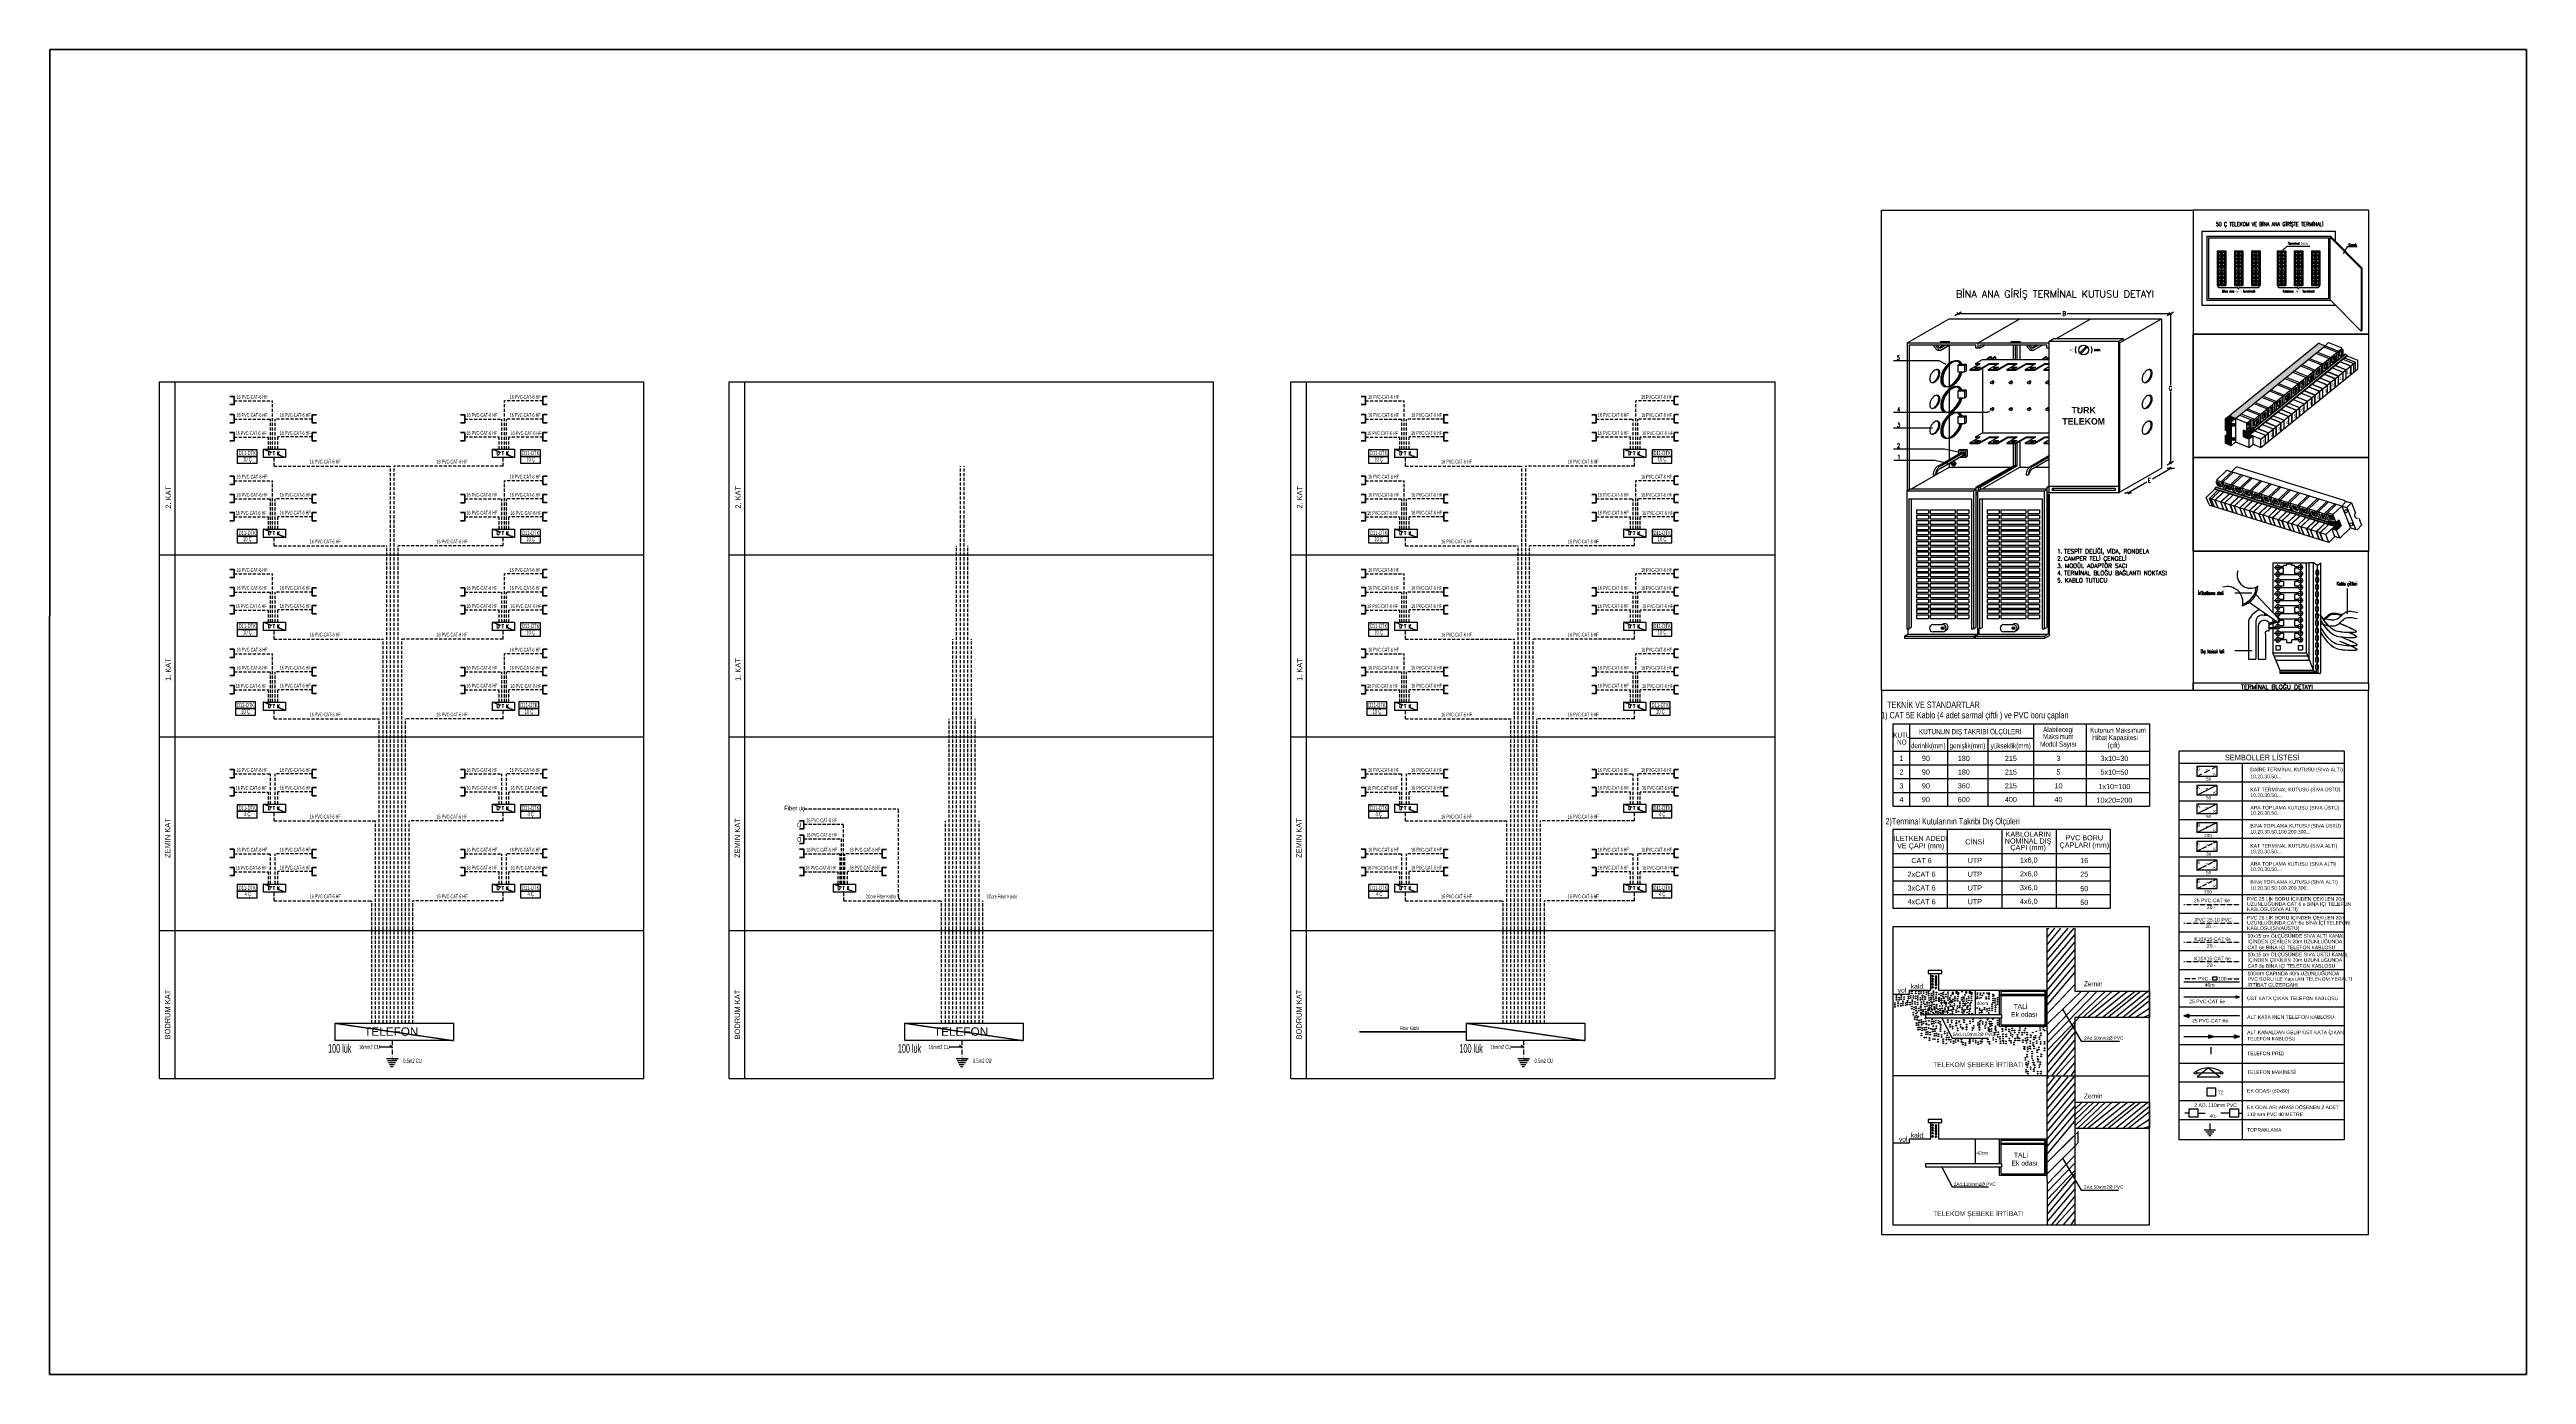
# Model space of a CAD drawing. Header units: millimetres. Extents: x 1852829 to 1882754, y -270850 to -231658.
# Drawn here: x 1872123 to 1880070, y -260468 to -256217 of the extents above; entities that cross this region are included whole.
import ezdxf
from ezdxf.enums import TextEntityAlignment as Align

# ---------------------------------------------------------------- set-up
doc = ezdxf.new("R2010")
doc.units = ezdxf.units.MM
for name, pattern in [('CONTINOUS', [0]), ('CONTINU', [0]), ('DASHDOT', [1, 0.5, -0.25, 0, -0.25]), ('DASHED2', [0.375, 0.25, -0.125]), ('DUZ', [0]), ('HIDDEN', [0.375, 0.25, -0.125])]:
    doc.linetypes.add(name, pattern=pattern)
for name, color, linetype in [('00-03', 7, 'Continuous'), ('00-HAT', 230, 'Continuous'), ('00-TABLO-ADI', 2, 'Continuous'), ('00-TEL-HAT', 3, 'Continuous'), ('00-TELEFON', 3, 'Continuous'), ('01', 8, 'Continuous'), ('02', 9, 'Continuous'), ('03', 7, 'Continuous'), ('04', 2, 'Continuous'), ('05', 2, 'Continuous'), ('AHAT', 4, 'Continuous'), ('DATA-HAT', 30, 'Continuous'), ('DUVAR', 35, 'Continuous'), ('E_PRİZ', 3, 'Continuous'), ('ELK-YAZI', 2, 'Continuous'), ('L5', 30, 'Continuous'), ('TELEFON-', 6, 'Continuous'), ('TELEFON-YAZI', 2, 'Continuous'), ('YAZI7', 2, 'Continuous'), ('YAZI8', 2, 'Continuous')]:
    doc.layers.add(name, color=color, linetype=linetype)
for name, color, linetype, lineweight in [('a_çerçeve_line', 7, 'Continuous', 50), ('Priz', 6, 'CONTINOUS', 40), ('Telefon', 2, 'CONTINOUS', 40)]:
    doc.layers.add(name, color=color, linetype=linetype, lineweight=lineweight)
doc.styles.add('ALP', font='arial.ttf')
doc.styles.add('B', font='BOLD.shx')
doc.styles.add('E', font='TROMANS.SHX', dxfattribs={"width": 0.85})
doc.styles.add('ERAY', font='romanstw.shx', dxfattribs={"width": 0.8, "height": 20})
doc.styles.add('Grupcad', font='arial.ttf', dxfattribs={"width": 0.7})
doc.styles.add('ROMANTg', font='romanstw.shx', dxfattribs={"height": 0.68})
doc.styles.get("Standard").update_dxf_attribs({"font": 'ARIALN.TTF'})
doc.styles.add('T', font='romanstw.shx', dxfattribs={"width": 0.8, "height": 40})
doc.styles.add('TL', font='arial.ttf', dxfattribs={"height": 20})
doc.styles.add('TT', font='romanstw.shx')
doc.styles.add('YAZI-1', font='wturkce.shx')

# ---------------------------------------------------------------- blocks, each defined once
blk = doc.blocks.new('*X116')
at = {"layer": '00-03', "color": 0}
for p, q in [((-0.198, 0.06), (-0.195, 0.06)), ((-0.198, 0.058), (-0.188, 0.058)), ((-0.198, 0.056), (-0.182, 0.056)), ((-0.198, 0.054), (-0.175, 0.054)), ((-0.198, 0.052), (-0.169, 0.052)), ((-0.198, 0.05), (-0.162, 0.05)), ((-0.198, 0.048), (-0.156, 0.048)), ((-0.198, 0.046), (-0.149, 0.046)), ((-0.198, 0.044), (-0.143, 0.044)), ((-0.198, 0.042), (-0.136, 0.042)), ((-0.198, 0.04), (-0.13, 0.04)), ((-0.198, 0.038), (-0.123, 0.038)), ((-0.198, 0.036), (-0.117, 0.036)), ((-0.198, 0.034), (-0.11, 0.034)), ((-0.198, 0.032), (-0.104, 0.032)), ((-0.198, 0.03), (-0.097, 0.03)), ((-0.198, 0.028), (-0.091, 0.028)), ((-0.198, 0.026), (-0.084, 0.026)), ((-0.198, 0.024), (-0.078, 0.024)), ((-0.198, 0.022), (-0.071, 0.022)), ((-0.198, 0.02), (-0.065, 0.02)), ((-0.198, 0.018), (-0.058, 0.018)), ((-0.198, 0.016), (-0.052, 0.016)), ((-0.198, 0.014), (-0.045, 0.014)), ((-0.198, 0.012), (-0.039, 0.012)), ((-0.198, 0.01), (-0.032, 0.01)), ((-0.198, 0.008), (-0.026, 0.008)), ((-0.198, 0.006), (-0.019, 0.006)), ((-0.198, 0.004), (-0.013, 0.004)), ((-0.198, 0.002), (-0.006, 0.002)), ((-0.198, 0), (0, 0)), ((-0.196, -0.06), (-0.196, 0.06)), ((-0.194, -0.06), (-0.194, 0.06)), ((-0.192, -0.059), (-0.192, 0.059)), ((-0.19, -0.059), (-0.19, 0.059)), ((-0.188, -0.058), (-0.188, 0.058)), ((-0.186, -0.057), (-0.186, 0.057)), ((-0.184, -0.057), (-0.184, 0.057)), ((-0.182, -0.056), (-0.182, 0.056)), ((-0.18, -0.055), (-0.18, 0.055)), ((-0.178, -0.055), (-0.178, 0.055)), ((-0.176, -0.054), (-0.176, 0.054)), ((-0.174, -0.054), (-0.174, 0.054)), ((-0.172, -0.053), (-0.172, 0.053)), ((-0.17, -0.052), (-0.17, 0.052)), ((-0.168, -0.052), (-0.168, 0.052)), ((-0.166, -0.051), (-0.166, 0.051)), ((-0.164, -0.051), (-0.164, 0.051)), ((-0.162, -0.05), (-0.162, 0.05)), ((-0.16, -0.049), (-0.16, 0.049)), ((-0.158, -0.049), (-0.158, 0.049)), ((-0.156, -0.048), (-0.156, 0.048)), ((-0.154, -0.047), (-0.154, 0.047)), ((-0.152, -0.047), (-0.152, 0.047)), ((-0.15, -0.046), (-0.15, 0.046)), ((-0.148, -0.046), (-0.148, 0.046)), ((-0.146, -0.045), (-0.146, 0.045)), ((-0.144, -0.044), (-0.144, 0.044)), ((-0.142, -0.044), (-0.142, 0.044)), ((-0.14, -0.043), (-0.14, 0.043)), ((-0.138, -0.043), (-0.138, 0.043)), ((-0.136, -0.042), (-0.136, 0.042)), ((-0.134, -0.041), (-0.134, 0.041)), ((-0.132, -0.041), (-0.132, 0.041)), ((-0.13, -0.04), (-0.13, 0.04)), ((-0.128, -0.039), (-0.128, 0.039)), ((-0.126, -0.039), (-0.126, 0.039)), ((-0.124, -0.038), (-0.124, 0.038)), ((-0.122, -0.038), (-0.122, 0.038)), ((-0.12, -0.037), (-0.12, 0.037)), ((-0.118, -0.036), (-0.118, 0.036)), ((-0.116, -0.036), (-0.116, 0.036)), ((-0.114, -0.035), (-0.114, 0.035)), ((-0.112, -0.035), (-0.112, 0.035)), ((-0.11, -0.034), (-0.11, 0.034)), ((-0.108, -0.033), (-0.108, 0.033)), ((-0.106, -0.033), (-0.106, 0.033)), ((-0.104, -0.032), (-0.104, 0.032)), ((-0.102, -0.031), (-0.102, 0.031)), ((-0.1, -0.031), (-0.1, 0.031)), ((-0.098, -0.03), (-0.098, 0.03)), ((-0.096, -0.03), (-0.096, 0.03)), ((-0.094, -0.029), (-0.094, 0.029)), ((-0.092, -0.028), (-0.092, 0.028)), ((-0.09, -0.028), (-0.09, 0.028)), ((-0.088, -0.027), (-0.088, 0.027)), ((-0.086, -0.026), (-0.086, 0.026)), ((-0.084, -0.026), (-0.084, 0.026)), ((-0.082, -0.025), (-0.082, 0.025)), ((-0.08, -0.025), (-0.08, 0.025)), ((-0.078, -0.024), (-0.078, 0.024)), ((-0.076, -0.023), (-0.076, 0.023)), ((-0.074, -0.023), (-0.074, 0.023)), ((-0.072, -0.022), (-0.072, 0.022)), ((-0.07, -0.022), (-0.07, 0.022)), ((-0.068, -0.021), (-0.068, 0.021)), ((-0.066, -0.02), (-0.066, 0.02)), ((-0.064, -0.02), (-0.064, 0.02)), ((-0.062, -0.019), (-0.062, 0.019)), ((-0.06, -0.018), (-0.06, 0.018)), ((-0.058, -0.018), (-0.058, 0.018)), ((-0.056, -0.017), (-0.056, 0.017)), ((-0.054, -0.017), (-0.054, 0.017)), ((-0.052, -0.016), (-0.052, 0.016)), ((-0.05, -0.015), (-0.05, 0.015)), ((-0.048, -0.015), (-0.048, 0.015)), ((-0.046, -0.014), (-0.046, 0.014)), ((-0.044, -0.014), (-0.044, 0.014)), ((-0.042, -0.013), (-0.042, 0.013)), ((-0.04, -0.012), (-0.04, 0.012)), ((-0.038, -0.012), (-0.038, 0.012)), ((-0.036, -0.011), (-0.036, 0.011)), ((-0.034, -0.01), (-0.034, 0.01)), ((-0.032, -0.01), (-0.032, 0.01)), ((-0.03, -0.009), (-0.03, 0.009)), ((-0.028, -0.009), (-0.028, 0.009)), ((-0.026, -0.008), (-0.026, 0.008)), ((-0.024, -0.007), (-0.024, 0.007)), ((-0.022, -0.007), (-0.022, 0.007)), ((-0.02, -0.006), (-0.02, 0.006)), ((-0.018, -0.006), (-0.018, 0.006)), ((-0.016, -0.005), (-0.016, 0.005)), ((-0.014, -0.004), (-0.014, 0.004)), ((-0.012, -0.004), (-0.012, 0.004)), ((-0.01, -0.003), (-0.01, 0.003)), ((-0.008, -0.002), (-0.008, 0.002)), ((-0.006, -0.002), (-0.006, 0.002)), ((-0.004, -0.001), (-0.004, 0.001)), ((-0.002, -0.001), (-0.002, 0.001)), ((0, 0), (0, 0)), ((-0.198, -0.002), (-0.006, -0.002)), ((-0.198, -0.004), (-0.013, -0.004)), ((-0.198, -0.006), (-0.019, -0.006)), ((-0.198, -0.008), (-0.026, -0.008)), ((-0.198, -0.01), (-0.032, -0.01)), ((-0.198, -0.012), (-0.039, -0.012)), ((-0.198, -0.014), (-0.045, -0.014)), ((-0.198, -0.016), (-0.052, -0.016)), ((-0.198, -0.018), (-0.058, -0.018)), ((-0.198, -0.02), (-0.065, -0.02)), ((-0.198, -0.022), (-0.071, -0.022)), ((-0.198, -0.024), (-0.078, -0.024)), ((-0.198, -0.026), (-0.084, -0.026)), ((-0.198, -0.028), (-0.091, -0.028)), ((-0.198, -0.03), (-0.097, -0.03)), ((-0.198, -0.032), (-0.104, -0.032)), ((-0.198, -0.034), (-0.11, -0.034)), ((-0.198, -0.036), (-0.117, -0.036)), ((-0.198, -0.038), (-0.123, -0.038)), ((-0.198, -0.04), (-0.13, -0.04)), ((-0.198, -0.042), (-0.136, -0.042)), ((-0.198, -0.044), (-0.143, -0.044)), ((-0.198, -0.046), (-0.149, -0.046)), ((-0.198, -0.048), (-0.156, -0.048)), ((-0.198, -0.05), (-0.162, -0.05)), ((-0.198, -0.052), (-0.169, -0.052)), ((-0.198, -0.054), (-0.175, -0.054)), ((-0.198, -0.056), (-0.182, -0.056)), ((-0.198, -0.058), (-0.188, -0.058)), ((-0.198, -0.06), (-0.195, -0.06))]:
    blk.add_line(p, q, dxfattribs=at)
blk = doc.blocks.new('*X117')
at = {"color": 0}
for p, q in [((47.42, 51.04), (47.53, 51.04)), ((47.43, 51.08), (47.55, 51.08)), ((47.45, 51.12), (47.57, 51.12)), ((47.47, 51.16), (47.59, 51.16)), ((47.49, 51.2), (47.61, 51.2)), ((47.51, 51.24), (47.63, 51.24)), ((47.53, 51.28), (47.65, 51.28)), ((47.56, 51.32), (47.67, 51.32)), ((47.58, 51.36), (47.7, 51.36)), ((47.61, 51.4), (47.73, 51.4)), ((47.64, 51.44), (47.76, 51.44)), ((47.68, 51.48), (47.8, 51.48)), ((47.71, 51.52), (47.83, 51.52)), ((47.75, 51.56), (47.87, 51.56)), ((47.8, 51.6), (47.92, 51.6)), ((47.85, 51.64), (47.97, 51.64)), ((47.91, 51.68), (48.03, 51.68)), ((47.98, 51.72), (48.1, 51.72)), ((48.09, 51.76), (48.21, 51.76)), ((48.3, 51.76), (48.42, 51.76)), ((48.38, 51.72), (48.5, 51.72)), ((48.42, 51.68), (48.54, 51.68)), ((48.45, 51.64), (48.57, 51.64)), ((48.47, 51.6), (48.59, 51.6)), ((48.47, 51.04), (48.59, 51.04)), ((48.48, 51.08), (48.6, 51.08)), ((48.49, 51.56), (48.61, 51.56)), ((48.49, 51.12), (48.61, 51.12)), ((47.34, 50.68), (47.46, 50.68)), ((47.35, 50.8), (47.47, 50.8)), ((47.35, 50.76), (47.47, 50.76)), ((47.35, 50.72), (47.46, 50.72)), ((47.35, 50.64), (47.46, 50.64)), ((47.35, 50.6), (47.47, 50.6)), ((47.36, 50.84), (47.48, 50.84)), ((47.36, 50.56), (47.48, 50.56)), ((47.37, 50.88), (47.49, 50.88)), ((47.37, 50.52), (47.48, 50.52)), ((47.38, 50.92), (47.5, 50.92)), ((47.38, 50.48), (47.5, 50.48)), ((47.39, 50.96), (47.51, 50.96)), ((47.39, 50.44), (47.51, 50.44)), ((47.4, 51), (47.52, 51)), ((47.41, 50.4), (47.53, 50.4)), ((47.44, 50.36), (47.56, 50.36)), ((47.48, 50.32), (47.6, 50.32)), ((47.55, 50.28), (47.67, 50.28)), ((47.8, 50.28), (47.92, 50.28)), ((47.9, 50.32), (48.02, 50.32)), ((47.97, 50.36), (48.09, 50.36)), ((48.03, 50.4), (48.15, 50.4)), ((48.08, 50.44), (48.2, 50.44)), ((48.12, 50.48), (48.24, 50.48)), ((48.16, 50.52), (48.28, 50.52)), ((48.2, 50.56), (48.32, 50.56)), ((48.23, 50.6), (48.35, 50.6)), ((48.26, 50.64), (48.38, 50.64)), ((48.29, 50.68), (48.41, 50.68)), ((48.32, 50.72), (48.43, 50.72)), ((48.34, 50.76), (48.46, 50.76)), ((48.36, 50.8), (48.48, 50.8)), ((48.38, 50.84), (48.5, 50.84)), ((48.4, 50.88), (48.52, 50.88)), ((48.42, 50.92), (48.54, 50.92)), ((48.44, 50.96), (48.56, 50.96)), ((48.45, 51), (48.57, 51))]:
    blk.add_line(p, q, dxfattribs=at)
blk = doc.blocks.new('DTKKKK')
at = {"color": 6}
for p, q in [((-37.1, 27.5), (-37.1, 0)), ((-37.1, 27.5), (37.1, 27.5)), ((37.1, 0), (-37.1, 0)), ((37.1, 27.5), (37.1, 0))]:
    blk.add_line(p, q, dxfattribs=at)
at = {"color": 2, "linetype": 'DASHED2', "lineweight": 30, "ltscale": 5}
for p, q in [((-8.9, 17.1), (-37.1, 27.5)), ((37.1, 0), (11.1, 9.6))]:
    blk.add_line(p, q, dxfattribs=at)
at = {"color": 2, "style": 'ERAY', "width": 0.9}
blk.add_text('D T K', height=11.55, dxfattribs=at).set_placement((-22, 8.3))
blk = doc.blocks.new('TELEFON PRIZI')
at = {"layer": 'Telefon', "linetype": 'CONTINU'}
blk.add_lwpolyline([(13.2, 13.9), (13.2, 0), (-13.2, 0), (-13.2, 13.9)], dxfattribs=at)
blk = doc.blocks.new('DATA-')
at = {"layer": 'Telefon', "color": 200, "linetype": 'CONTINU'}
for p, q in [((0, -11.5), (0, 14.9)), ((0, 14.9), (13.9, 14.9)), ((13.9, -11.5), (0, -11.5))]:
    blk.add_line(p, q, dxfattribs=at)
at = {"layer": 'Telefon', "color": 4, "linetype": 'CONTINU', "style": 'Grupcad', "width": 0.7}
blk.add_text('D', height=15, dxfattribs=at).set_placement((9, 1.7), align=Align.MIDDLE_LEFT)

msp = doc.modelspace()

# ---------------------------------------------------------------- hatches: boundary and pattern name
at = {"layer": '00-03', "linetype": 'Continuous'}
for color, points in [(7, [(1879122.3, -257386.5, 0.555034), (1879123.4, -257394.9), (1879136, -257400.7), (1879424, -257167.3), (1879405.6, -257159.8, 0.27304), (1879400.6, -257160.6)]), (7, [(1879488.2, -257194), (1879194.1, -257433.8), (1879197.5, -257438.8), (1879493.3, -257199)]), (7, [(1879136, -257400.7), (1879123.4, -257394.9, -0.292697), (1879120.5, -257390.4), (1879103.7, -257402.8), (1879122.6, -257411.4)]), (7, [(1879169.9, -257462.3), (1879180.3, -257466.5), (1879192.8, -257456.4), (1879182.4, -257452.2), (1879197.3, -257440.1), (1879192.8, -257433.4), (1879186.9, -257431), (1879172.8, -257442.5), (1879160.9, -257437.6), (1879160.9, -257458.6), (1879161.4, -257458.8)]), (7, [(1879073.8, -257620.5), (1879435.8, -257734), (1879434.5, -257740), (1879070.9, -257627)]), (7, [(1879468.9, -257751.5), (1879460.8, -257759.3), (1879445.5, -257754.5), (1879453.6, -257746.8), (1879435.2, -257741.1), (1879436.9, -257733.2), (1879441.5, -257728.8), (1879458.9, -257734.2), (1879468.1, -257725.3), (1879475.9, -257744.8), (1879475.5, -257745.1)]), (5, [(1879238.8, -258031.4), (1879229.2, -258024.6), (1879229.2, -258031.4)])]:
    msp.add_hatch(color=color, dxfattribs=at).paths.add_polyline_path(points)
h = msp.add_hatch(color=7, dxfattribs=at)
h.paths.add_polyline_path([(1879134.4, -257420.8, 1), (1879124.4, -257420.8, 1)])
h.paths.add_polyline_path([(1879134.9, -257466.2, 1), (1879124.8, -257466.2, 1)])
h.paths.add_polyline_path([(1879103.7, -257455.6), (1879103.7, -257479.8), (1879122.6, -257488.3), (1879122.6, -257411.4), (1879103.7, -257402.8), (1879103.7, -257438.2, -0.705421)])
h = msp.add_hatch(color=5, dxfattribs=at)
h.paths.add_polyline_path([(1879269.2, -258054.3, -0.193198), (1879265.4, -258050.3), (1879256.4, -258053.1), (1879256.4, -258058.3)])
h.paths.add_polyline_path([(1879256.4, -258058.3), (1879256.4, -258053.1), (1879243.4, -258057.2), (1879243.4, -258062.4)])
h.paths.add_polyline_path([(1879243.4, -258070.9), (1879243.4, -258075.9), (1879256.4, -258075.2), (1879256.4, -258070.2)])
h.paths.add_polyline_path([(1879256.4, -258070.2), (1879256.4, -258075.2), (1879267.9, -258074.6, -0.196955), (1879265, -258069.8)])

# ---------------------------------------------------------------- linework, layer by layer
at = {"color": 7}
for p, q in [((1878037.5, -259031.6), (1878037.5, -259509.5)), ((1878531.9, -259190), (1878531.9, -259035.5)), ((1878621.1, -259035.5), (1878621.1, -259238.2)), ((1878860.9, -259509.5), (1878860.9, -259031.6)), ((1878166.8, -259188.5), (1878162.3, -259188.5)), ((1878162.3, -259188.9), (1878162.3, -259191.6)), ((1878162.3, -259191.6), (1878165.2, -259191.6)), ((1878166.8, -259197.3), (1878162.3, -259197.3)), ((1878162.3, -259197.7), (1878162.3, -259200.3)), ((1878162.3, -259200.3), (1878165.2, -259200.3)), ((1878166.8, -259205.6), (1878162.3, -259205.6)), ((1878162.3, -259206), (1878162.3, -259208.7)), ((1878162.3, -259208.7), (1878165.2, -259208.7)), ((1878166.8, -259214.4), (1878162.3, -259214.4)), ((1878162.3, -259214.8), (1878162.3, -259217.4)), ((1878162.3, -259217.4), (1878165.2, -259217.4)), ((1878166.8, -259224.5), (1878162.3, -259224.5)), ((1878162.3, -259225), (1878162.3, -259227.6)), ((1878162.3, -259227.6), (1878165.2, -259227.6)), ((1878165.2, -259191.6), (1878167.5, -259191.6)), ((1878165.2, -259200.3), (1878167.5, -259200.3)), ((1878165.2, -259208.7), (1878167.5, -259208.7)), ((1878165.2, -259217.4), (1878167.5, -259217.4)), ((1878165.2, -259227.6), (1878167.5, -259227.6)), ((1878167.5, -259191.6), (1878166.8, -259188.5)), ((1878167.5, -259200.3), (1878166.8, -259197.3)), ((1878167.5, -259208.7), (1878166.8, -259205.6)), ((1878167.5, -259217.4), (1878166.8, -259214.4)), ((1878167.5, -259227.6), (1878166.8, -259224.5)), ((1878177.9, -259189.9), (1878173.3, -259189.9)), ((1878173.3, -259190.4), (1878173.3, -259193)), ((1878173.3, -259193), (1878176.3, -259193)), ((1878177.9, -259198.7), (1878173.3, -259198.7)), ((1878173.3, -259199.2), (1878173.3, -259201.8)), ((1878173.3, -259201.8), (1878176.3, -259201.8)), ((1878177.9, -259207), (1878173.3, -259207)), ((1878173.3, -259207.5), (1878173.3, -259210.1)), ((1878173.3, -259210.1), (1878176.3, -259210.1)), ((1878177.9, -259215.8), (1878173.3, -259215.8)), ((1878173.3, -259216.3), (1878173.3, -259218.9)), ((1878173.3, -259218.9), (1878176.3, -259218.9)), ((1878177.9, -259226), (1878173.3, -259226)), ((1878173.3, -259226.5), (1878173.3, -259229.1)), ((1878173.3, -259229.1), (1878176.3, -259229.1)), ((1878176.3, -259193), (1878178.6, -259193)), ((1878176.3, -259201.8), (1878178.6, -259201.8)), ((1878176.3, -259210.1), (1878178.6, -259210.1)), ((1878176.3, -259218.9), (1878178.6, -259218.9)), ((1878178.6, -259193), (1878177.9, -259189.9)), ((1878178.6, -259201.8), (1878177.9, -259198.7)), ((1878178.6, -259210.1), (1878177.9, -259207)), ((1878178.6, -259218.9), (1878177.9, -259215.8)), ((1878178.6, -259229.1), (1878177.9, -259226)), ((1878531.9, -259291.7), (1878531.9, -259190)), ((1878621.1, -259238.2), (1878860.9, -259238.2)), ((1878860.9, -259238.2), (1878860.9, -259322.7)), ((1878531.9, -259251.6), (1878532.1, -259251.6)), ((1878531.9, -259366.3), (1878531.9, -259283.8)), ((1878581.4, -259296.4), (1878641.6, -259398.5)), ((1878194.7, -259324.6), (1878227.5, -259388.5)), ((1878227.5, -259388.5), (1878343.9, -259388.5)), ((1878531.9, -259366.3), (1878531.9, -259509.5)), ((1878860.9, -259322.7), (1878621.3, -259322.7)), ((1878621.3, -259322.7), (1878621.3, -259509.5)), ((1878641.6, -259398.5), (1878764.3, -259398.5)), ((1878037.5, -259509.5), (1878037.5, -259987.4)), ((1878531.9, -259509.5), (1878037.5, -259509.5)), ((1878531.9, -259509.5), (1878860.9, -259509.5)), ((1878531.9, -259667.9), (1878531.9, -259513.4)), ((1878621.1, -259513.4), (1878621.1, -259803.9)), ((1878860.9, -259987.4), (1878860.9, -259509.5)), ((1878621.1, -259594.7), (1878860.9, -259594.7)), ((1878860.9, -259594.7), (1878860.9, -259679.2)), ((1878166.8, -259666.3), (1878162.3, -259666.3)), ((1878162.3, -259666.8), (1878162.3, -259669.4)), ((1878162.3, -259669.4), (1878165.2, -259669.4)), ((1878166.8, -259675.1), (1878162.3, -259675.1)), ((1878162.3, -259675.6), (1878162.3, -259678.2)), ((1878162.3, -259678.2), (1878165.2, -259678.2)), ((1878166.8, -259683.4), (1878162.3, -259683.4)), ((1878162.3, -259683.9), (1878162.3, -259686.5)), ((1878162.3, -259686.5), (1878165.2, -259686.5)), ((1878166.8, -259692.2), (1878162.3, -259692.2)), ((1878162.3, -259692.7), (1878162.3, -259695.3)), ((1878162.3, -259695.3), (1878165.2, -259695.3)), ((1878166.8, -259702.4), (1878162.3, -259702.4)), ((1878162.3, -259702.9), (1878162.3, -259705.5)), ((1878162.3, -259705.5), (1878165.2, -259705.5)), ((1878165.2, -259669.4), (1878167.5, -259669.4)), ((1878165.2, -259678.2), (1878167.5, -259678.2)), ((1878165.2, -259686.5), (1878167.5, -259686.5)), ((1878165.2, -259695.3), (1878167.5, -259695.3)), ((1878165.2, -259705.5), (1878167.5, -259705.5)), ((1878167.5, -259669.4), (1878166.8, -259666.3)), ((1878167.5, -259678.2), (1878166.8, -259675.1)), ((1878167.5, -259686.5), (1878166.8, -259683.4)), ((1878167.5, -259695.3), (1878166.8, -259692.2)), ((1878167.5, -259705.5), (1878166.8, -259702.4)), ((1878177.9, -259667.8), (1878173.3, -259667.8)), ((1878173.3, -259668.3), (1878173.3, -259670.9)), ((1878173.3, -259670.9), (1878176.3, -259670.9)), ((1878177.9, -259676.6), (1878173.3, -259676.6)), ((1878173.3, -259677.1), (1878173.3, -259679.7)), ((1878173.3, -259679.7), (1878176.3, -259679.7)), ((1878177.9, -259684.9), (1878173.3, -259684.9)), ((1878173.3, -259685.4), (1878173.3, -259688)), ((1878173.3, -259688), (1878176.3, -259688)), ((1878177.9, -259693.7), (1878173.3, -259693.7)), ((1878173.3, -259694.2), (1878173.3, -259696.8)), ((1878173.3, -259696.8), (1878176.3, -259696.8)), ((1878177.9, -259703.8), (1878173.3, -259703.8)), ((1878173.3, -259704.3), (1878173.3, -259706.9)), ((1878173.3, -259706.9), (1878176.3, -259706.9)), ((1878176.3, -259670.9), (1878178.6, -259670.9)), ((1878176.3, -259679.7), (1878178.6, -259679.7)), ((1878176.3, -259688), (1878178.6, -259688)), ((1878176.3, -259696.8), (1878178.6, -259696.8)), ((1878178.6, -259670.9), (1878177.9, -259667.8)), ((1878178.6, -259679.7), (1878177.9, -259676.6)), ((1878178.6, -259688), (1878177.9, -259684.9)), ((1878178.6, -259696.8), (1878177.9, -259693.7)), ((1878178.6, -259706.9), (1878177.9, -259703.8)), ((1878531.9, -259769.5), (1878531.9, -259667.9)), ((1878860.9, -259679.2), (1878621.3, -259679.2)), ((1878531.9, -259844.1), (1878531.9, -259761.7)), ((1878581.4, -259774.3), (1878641.6, -259876.4)), ((1878194.7, -259802.4), (1878227.5, -259866.4)), ((1878227.5, -259866.4), (1878343.9, -259866.4)), ((1878531.9, -259844.1), (1878531.9, -259987.4)), ((1878621.3, -259800.5), (1878621.3, -259987.4)), ((1878641.6, -259876.4), (1878761.1, -259876.4)), ((1878037.5, -259987.4), (1878860.9, -259987.4))]:
    msp.add_line(p, q, dxfattribs=at)
msp.add_lwpolyline([(1878860.9, -259031.6), (1878037.5, -259031.6)], dxfattribs=at)
for centre in [(1878098.1, -259239.1), (1878110.1, -259239.1), (1878127.2, -259237.8), (1878135.8, -259237.8), (1878167.4, -259237.9), (1878201.9, -259236.5), (1878241, -259239.3), (1878272.6, -259238.6), (1878284.2, -259238.8), (1878043.9, -259276.3), (1878043.9, -259281.8), (1878043.9, -259288.6), (1878048.6, -259253.5), (1878048.6, -259259.1), (1878048.6, -259265.8), (1878053.7, -259272.9), (1878053.7, -259278.5), (1878053.7, -259285.2), (1878057.2, -259259.1), (1878057.2, -259265.8), (1878062.4, -259278.5), (1878062.4, -259285.2), (1878064.2, -259251.5), (1878064.2, -259257), (1878064.2, -259263.7), (1878069.4, -259270.8), (1878069.4, -259276.4), (1878069.4, -259283.1), (1878072.9, -259257), (1878072.9, -259263.7), (1878078.1, -259276.4), (1878078.1, -259283.1), (1878083.8, -259269), (1878083.8, -259274.6), (1878083.8, -259281.3), (1878087.3, -259255.2), (1878087.3, -259261.9), (1878092.5, -259274.6), (1878092.5, -259281.3), (1878094.3, -259253.1), (1878094.3, -259259.8), (1878097.7, -259287.8), (1878097.7, -259294.5), (1878098.1, -259245.9), (1878099.5, -259267), (1878099.5, -259272.5), (1878099.5, -259279.2), (1878102.9, -259307.2), (1878102.9, -259313.9), (1878103, -259253.1), (1878103, -259259.8), (1878104.9, -259289.9), (1878104.9, -259296.7), (1878108.1, -259272.5), (1878108.1, -259279.2), (1878110.1, -259245.9), (1878110.1, -259255.3), (1878110.1, -259262), (1878111.4, -259288.4), (1878111.4, -259294), (1878111.4, -259300.7), (1878112.1, -259310.2), (1878112.1, -259316.9), (1878115.5, -259305.9), (1878116.7, -259253.7), (1878116.7, -259259.3), (1878116.7, -259266), (1878116.9, -259274.4), (1878116.9, -259281.1), (1878120.2, -259239.9), (1878120.2, -259246.6), (1878120.1, -259294), (1878120.1, -259300.7), (1878125.4, -259259.3), (1878125.4, -259266), (1878127.1, -259286.3), (1878127.1, -259291.9), (1878127.1, -259298.6), (1878127.2, -259244.6), (1878127.9, -259308.5), (1878127.9, -259314), (1878127.9, -259299.5), (1878127.9, -259306.2), (1878128.3, -259273.7), (1878128.3, -259280.4), (1878132.4, -259251.7), (1878132.4, -259257.2), (1878132.4, -259263.9), (1878134.5, -259298), (1878134.5, -259303.5), (1878134.5, -259310.3), (1878135.8, -259244.6), (1878136, -259270.1), (1878136, -259276.9), (1878136.5, -259314), (1878139, -259255.2), (1878140.3, -259281.2), (1878140.3, -259287.9), (1878141, -259257.2), (1878141, -259263.9), (1878141.5, -259296.5), (1878143.2, -259303.5), (1878143.2, -259310.3), (1878143.5, -259306.4), (1878143.5, -259312), (1878145.1, -259241.5), (1878145.1, -259248.2), (1878147.3, -259273.6), (1878147.3, -259279.2), (1878147.3, -259285.9), (1878150.1, -259295.9), (1878150.1, -259301.5), (1878150.1, -259308.2), (1878151.7, -259239.9), (1878151.7, -259245.5), (1878151.7, -259252.2), (1878153.4, -259259.9), (1878153.4, -259266.6), (1878154.5, -259275.7), (1878154.8, -259284.1), (1878154.8, -259290.8), (1878154.8, -259293), (1878154.8, -259298.6), (1878155.6, -259312.1), (1878159.4, -259304.1), (1878160, -259258.4), (1878160, -259263.9), (1878160, -259270.6), (1878160.4, -259245.5), (1878160.4, -259252.2), (1878161.4, -259282.5), (1878161.4, -259288.1), (1878161.4, -259294.8), (1878163.1, -259275.7), (1878163.5, -259251.3), (1878163.4, -259298.6), (1878165.7, -259306.4), (1878167.1, -259256.8), (1878167.4, -259243.4), (1878167.4, -259250.2), (1878167.8, -259310.2), (1878168.4, -259281), (1878168.7, -259263.9), (1878168.7, -259270.6), (1878170, -259288.1), (1878170, -259294.8), (1878170.4, -259291), (1878170.4, -259296.5), (1878174.4, -259306.4), (1878174.8, -259302.5), (1878174.8, -259308.1), (1878175.7, -259256.3), (1878175.7, -259261.9), (1878175.7, -259268.6), (1878176.5, -259249), (1878176.8, -259242.3), (1878177, -259280.5), (1878177, -259286), (1878177, -259292.7), (1878182, -259305.2), (1878182, -259310.8), (1878182, -259296.3), (1878182, -259303), (1878184.3, -259261.9), (1878184.3, -259268.6), (1878185.1, -259248.4), (1878185.7, -259258.9), (1878185.7, -259264.4), (1878185.7, -259271.2), (1878187.3, -259285.9), (1878188.6, -259294.7), (1878188.6, -259300.3), (1878188.6, -259307), (1878190.7, -259310.8), (1878191.9, -259245.2), (1878191.9, -259251.9), (1878193.2, -259278.3), (1878193.4, -259262.4), (1878193.4, -259267.9), (1878193.4, -259274.6), (1878195.7, -259293.2), (1878196, -259285.4), (1878197.3, -259300.3), (1878197.3, -259307), (1878197.6, -259303.2), (1878197.6, -259308.7), (1878198.4, -259243.7), (1878198.4, -259249.2), (1878198.4, -259255.9), (1878200.4, -259260.8), (1878202, -259267.9), (1878202, -259274.6), (1878202.4, -259270.8), (1878202.4, -259276.3), (1878204.3, -259292.7), (1878204.3, -259298.2), (1878204.3, -259304.9), (1878207.1, -259249.2), (1878207.1, -259255.9), (1878207.6, -259274.2), (1878207.6, -259279.8), (1878207.6, -259286.5), (1878208.8, -259276.2), (1878211.5, -259301.9), (1878212.3, -259306), (1878212.3, -259311.6), (1878213.8, -259260.5), (1878213.8, -259267.3), (1878214.1, -259241.6), (1878214.1, -259247.1), (1878214.1, -259253.9), (1878214.3, -259289.5), (1878215.1, -259293.7), (1878215.1, -259299.2), (1878218, -259276.4), (1878218.5, -259299.8), (1878220.3, -259259), (1878220.3, -259264.6), (1878220.3, -259271.3), (1878220.9, -259311.6), (1878221.3, -259281.9), (1878221.3, -259287.5), (1878223.8, -259299.2), (1878223.8, -259251.9), (1878224.6, -259298.5), (1878225, -259268.8), (1878225, -259274.4), (1878227.5, -259286.1), (1878227.9, -259304), (1878227.9, -259309.5), (1878229, -259264.6), (1878229, -259271.3), (1878229.3, -259245.7), (1878229.7, -259241.9), (1878229.7, -259247.4), (1878230.8, -259291.6), (1878230.8, -259297.2), (1878231.6, -259296.4), (1878234.4, -259278.5), (1878234.4, -259284), (1878236, -259256.9), (1878236, -259262.5), (1878236, -259269.2), (1878240.4, -259299), (1878240.4, -259305.7), (1878240.6, -259243.2), (1878241, -259244.9), (1878244.1, -259285.9), (1878244.1, -259292.6), (1878244.7, -259262.5), (1878244.7, -259269.2), (1878246.2, -259242.8), (1878246.2, -259248.3), (1878246.2, -259255.1), (1878247.4, -259303.7), (1878247.4, -259244.8), (1878251, -259290.6), (1878252.1, -259272.8), (1878252.1, -259278.3), (1878252.1, -259285.1), (1878258.2, -259259.1), (1878258.2, -259265.8), (1878258.9, -259239.8), (1878259.3, -259305.7), (1878259.6, -259292.2), (1878259.6, -259297.8), (1878262.2, -259285.2), (1878262.5, -259271.7), (1878262.5, -259277.3), (1878262.6, -259311.2), (1878264.8, -259257.5), (1878264.8, -259263.1), (1878264.8, -259269.8), (1878265.4, -259298.9), (1878265.4, -259304.4), (1878266.3, -259303.7), (1878268.3, -259250.4), (1878268.2, -259297.8), (1878268.3, -259278.4), (1878268.3, -259283.9), (1878269.2, -259283.2), (1878271.1, -259277.3), (1878272.2, -259242.4), (1878272.6, -259244.1), (1878273.5, -259263.1), (1878273.5, -259269.8), (1878275.1, -259306.3), (1878275.2, -259290.1), (1878275.2, -259295.7), (1878277.9, -259285.8), (1878278.1, -259275.2), (1878280.5, -259255.5), (1878280.5, -259261), (1878280.5, -259267.8), (1878281.2, -259309.9), (1878283, -259297.5), (1878283, -259303.1), (1878283.8, -259242.6), (1878284.2, -259244.3), (1878285.1, -259279.1), (1878285.1, -259284.7), (1878285.8, -259293.2), (1878287.9, -259274.8), (1878289.1, -259261), (1878289.1, -259267.8), (1878289.4, -259242.2), (1878289.4, -259247.8), (1878289.4, -259254.5), (1878290.6, -259244.2), (1878291.7, -259310.1), (1878307.1, -259261.8), (1878307.1, -259292.1), (1878308.1, -259244), (1878308.1, -259249.6), (1878308.1, -259256.3), (1878314.3, -259260.7), (1878315.3, -259307.3), (1878315.6, -259293.8), (1878315.6, -259299.4), (1878317.5, -259244.6), (1878317.5, -259250.2), (1878320.8, -259259.1), (1878321.5, -259300.5), (1878321.5, -259306), (1878322.3, -259305.3), (1878324.3, -259299.4), (1878324.3, -259252), (1878328.2, -259244), (1878328.6, -259245.7), (1878331.3, -259291.7), (1878331.3, -259297.3), (1878336.5, -259257.1), (1878336.5, -259262.6), (1878339.8, -259244.2), (1878339.9, -259295.3), (1878339.9, -259302), (1878340.2, -259245.9), (1878344.5, -259307.4), (1878345.2, -259262.6), (1878345.4, -259243.8), (1878345.4, -259249.4), (1878345.4, -259256.1), (1878346.6, -259245.8), (1878346.8, -259293.2), (1878346.8, -259299.9), (1878355.5, -259293.2), (1878355.5, -259299.9), (1878355.7, -259280), (1878355.7, -259286.7), (1878358.5, -259267.8), (1878358.5, -259274.5), (1878358.7, -259249), (1878358.7, -259254.5), (1878358.7, -259261.3), (1878360, -259251), (1878364.9, -259269), (1878364.9, -259275.7), (1878365.1, -259262.5), (1878366, -259297), (1878366, -259303.7), (1878366.2, -259283.7), (1878366.2, -259290.5), (1878373, -259272.8), (1878373, -259279.5), (1878373.2, -259259.5), (1878373.2, -259266.2), (1878107.7, -259321.3), (1878107.7, -259328), (1878112.9, -259340.7), (1878112.9, -259347.4), (1878114.9, -259323.4), (1878114.9, -259330.1), (1878118.3, -259355), (1878118.3, -259361.7), (1878118.3, -259319.1), (1878119.1, -259340.1), (1878119.1, -259346.8), (1878121.5, -259332), (1878121.5, -259338.7), (1878123.9, -259354.2), (1878123.9, -259360.9), (1878128.5, -259329.9), (1878128.5, -259336.7), (1878129.1, -259373.6), (1878129.1, -259380.3), (1878129.3, -259346.5), (1878129.3, -259337.6), (1878129.3, -259344.3), (1878131.1, -259356.3), (1878131.1, -259363.1), (1878135.9, -259336), (1878135.9, -259341.6), (1878138.4, -259355.5), (1878138.4, -259362.2), (1878138.5, -259387.3), (1878141.7, -259326), (1878143, -259334.5), (1878143.7, -259369.8), (1878143.7, -259376.6), (1878144.6, -259341.6), (1878144.5, -259355), (1878144.5, -259361.7), (1878144.7, -259386.8), (1878144.9, -259344.5), (1878145.3, -259344.5), (1878149.4, -259369.1), (1878149.4, -259375.8), (1878151.7, -259357.1), (1878152.5, -259333.3), (1878152.5, -259346.6), (1878154.6, -259388.4), (1878154.6, -259395.2), (1878156.5, -259371.2), (1878156.5, -259377.9), (1878158.9, -259359.2), (1878161.5, -259336), (1878161.5, -259342.7), (1878162.6, -259329.1), (1878165.6, -259360.6), (1878165.6, -259367.3), (1878165.7, -259392.4), (1878166.9, -259350.3), (1878167.7, -259335.4), (1878167.7, -259342.1), (1878170.9, -259374.9), (1878170.9, -259381.6), (1878171.7, -259360), (1878171.7, -259366.7), (1878171.9, -259391.8), (1878174.5, -259331.9), (1878174.5, -259338.6), (1878176.6, -259374.1), (1878176.6, -259380.8), (1878176.7, -259350.6), (1878176.7, -259357.3), (1878181.7, -259393.5), (1878183.1, -259333), (1878183.1, -259339.7), (1878183.7, -259376.2), (1878183.7, -259383), (1878188.7, -259336.5), (1878188.7, -259343.3), (1878189.8, -259360.1), (1878189.8, -259366.8), (1878190.5, -259346.7), (1878190.5, -259353.5), (1878193.5, -259378.6), (1878193.5, -259385.3), (1878198.7, -259392), (1878203.1, -259367.4), (1878203.1, -259374.2), (1878209.4, -259387.2), (1878209.4, -259394), (1878211.6, -259373.1), (1878211.6, -259379.8), (1878213.7, -259330.7), (1878213.7, -259337.4), (1878216.5, -259387.1), (1878216.5, -259393.8), (1878221, -259346.1), (1878221, -259352.8), (1878222.7, -259394), (1878225.7, -259332.1), (1878225.7, -259338.8), (1878228.9, -259351.3), (1878228.9, -259358), (1878238.4, -259394.7), (1878240.3, -259342.1), (1878240.3, -259348.8), (1878241.2, -259333), (1878241.2, -259339.7), (1878244.9, -259357.5), (1878244.9, -259364.3), (1878246.7, -259390.9), (1878246.7, -259397.6), (1878250.3, -259337), (1878251.1, -259334), (1878254.6, -259345.8), (1878254.6, -259352.6), (1878257.4, -259393.7), (1878260.7, -259358.9), (1878261.5, -259356), (1878264.7, -259330.4), (1878264.7, -259337.2), (1878265.9, -259331.6), (1878265.9, -259338.3), (1878273.2, -259354.7), (1878273.2, -259361.4), (1878274, -259345), (1878274, -259351.7), (1878284.3, -259393.9), (1878284.6, -259334.7), (1878284.6, -259341.4), (1878292.3, -259356.1), (1878292.3, -259362.8), (1878294, -259391.5), (1878294, -259398.2), (1878294.3, -259329), (1878294.3, -259335.7), (1878296.1, -259349.5), (1878296.1, -259356.3), (1878302.7, -259396.3), (1878310.1, -259340.1), (1878310.1, -259346.8), (1878314.6, -259346.1), (1878314.6, -259352.8), (1878314.9, -259355.8), (1878314.9, -259362.5), (1878315.8, -259336.1), (1878315.8, -259342.8), (1878318.6, -259326.1), (1878318.6, -259332.8), (1878324.1, -259393.6), (1878325.2, -259336.4), (1878325.2, -259343.1), (1878333.3, -259349.8), (1878333.3, -259356.5), (1878336.1, -259337.5), (1878336.1, -259344.3), (1878341.2, -259329.7), (1878341.6, -259327.9), (1878341.9, -259393.6), (1878343.8, -259356.4), (1878343.8, -259363.1), (1878346.8, -259335.2), (1878346.8, -259341.9), (1878347.3, -259361), (1878347.3, -259367.7), (1878349.2, -259344.1), (1878349.2, -259350.8), (1878351.8, -259335.8), (1878351.8, -259342.6), (1878353.6, -259359.4), (1878353.6, -259366.2), (1878354.9, -259341.8), (1878354.9, -259348.6), (1878357.6, -259327.5), (1878359.3, -259387.8), (1878359.3, -259394.6), (1878362.9, -259371.6), (1878362.9, -259378.4), (1878365.9, -259351), (1878365.9, -259357.7), (1878366.7, -259356.1), (1878366.7, -259362.8), (1878367.5, -259363.4), (1878367.5, -259370.1), (1878368.2, -259393.6), (1878372.8, -259332.7), (1878372.8, -259339.4), (1878373.3, -259377.8), (1878373.3, -259384.6), (1878374, -259339.5), (1878374, -259346.3), (1878375.6, -259369.9), (1878375.6, -259376.6), (1878380.6, -259384.6), (1878380.6, -259391.3), (1878387.6, -259358.6), (1878388.8, -259360.1), (1878388.8, -259366.9), (1878390.2, -259390.1), (1878390.2, -259396.8), (1878390.5, -259376.4), (1878390.5, -259383.1), (1878399.5, -259355.4), (1878399.5, -259362.1), (1878400.4, -259376.8), (1878400.4, -259383.5), (1878410.5, -259361), (1878410.5, -259367.7), (1878410.8, -259389.6), (1878410.8, -259396.3), (1878414.8, -259373), (1878414.8, -259379.7), (1878416.2, -259397.3), (1878419.6, -259357.3), (1878419.6, -259364.1), (1878420.4, -259377.7), (1878420.4, -259384.4), (1878427.7, -259364), (1878427.7, -259370.7), (1878429.7, -259389.9), (1878429.7, -259396.6), (1878436.9, -259378.5), (1878436.9, -259385.2), (1878438, -259389.3), (1878438, -259396.1), (1878441.8, -259364.8), (1878441.8, -259371.5), (1878443.2, -259389.3), (1878443.2, -259396.1), (1878444.3, -259356.2), (1878444.3, -259362.9), (1878451.7, -259371.1), (1878451.7, -259377.8), (1878454, -259395.3), (1878459.5, -259364.8), (1878459.5, -259371.5), (1878462.3, -259351.4), (1878462.3, -259358.1), (1878462.3, -259389.3), (1878462.3, -259396.1), (1878466.3, -259397.9), (1878467.8, -259371.1), (1878467.8, -259377.8), (1878468.9, -259387.3), (1878468.9, -259394.1), (1878479.5, -259379.4), (1878479.5, -259386.1), (1878486.1, -259371.2), (1878489.1, -259386.3), (1878489.1, -259393), (1878494.6, -259381.1), (1878494.6, -259387.8), (1878497.2, -259367.2), (1878507.8, -259385.9), (1878507.8, -259392.6), (1878509.9, -259356.2), (1878509.9, -259362.9), (1878511.8, -259373.1), (1878511.8, -259379.8), (1878519.9, -259354.8), (1878519.9, -259361.5), (1878523.9, -259364.5), (1878181.7, -259400.2), (1878198.6, -259404.8), (1878198.7, -259398.7), (1878208.5, -259406.4), (1878222.7, -259400.8), (1878231.6, -259398.6), (1878231.6, -259405.3), (1878238.4, -259401.5), (1878257.4, -259400.5), (1878261.3, -259402.7), (1878261.3, -259409.4), (1878270.3, -259404.7), (1878270.3, -259411.4), (1878282.7, -259398.6), (1878282.7, -259405.3), (1878284.3, -259400.6), (1878302.7, -259403), (1878310.6, -259401.5), (1878310.6, -259408.3), (1878319.4, -259398.6), (1878319.4, -259405.3), (1878324.1, -259400.3), (1878341.9, -259400.3), (1878347.1, -259400.3), (1878347.1, -259407), (1878368.2, -259400.3), (1878382.5, -259398.6), (1878382.5, -259405.3), (1878392.3, -259398.6), (1878392.3, -259405.3), (1878400.3, -259399), (1878400.3, -259405.8), (1878416.2, -259404), (1878425.5, -259402.8), (1878425.5, -259409.5), (1878454, -259402.1), (1878458, -259415.3), (1878458, -259422.1), (1878460, -259417.9), (1878460, -259424.6), (1878462.3, -259452.1), (1878462.3, -259458.8), (1878464.9, -259468), (1878464.9, -259474.8), (1878466.3, -259404.6), (1878467.8, -259441.9), (1878467.8, -259448.6), (1878468.6, -259475), (1878469.5, -259424.5), (1878469.5, -259431.2), (1878469.8, -259417.9), (1878469.8, -259424.6), (1878471.8, -259463.5), (1878471.8, -259470.2), (1878476, -259415), (1878476, -259421.8), (1878477.9, -259398.7), (1878477.9, -259405.4), (1878478.3, -259415.9), (1878478.3, -259422.6), (1878483.5, -259446.7), (1878483.5, -259453.5), (1878484, -259431.6), (1878484, -259438.3), (1878486.9, -259460), (1878486.9, -259466.8), (1878487.2, -259404.2), (1878487.2, -259410.9), (1878489.2, -259468), (1878489.2, -259474.8), (1878490.2, -259415.4), (1878490.2, -259422.1), (1878492.1, -259476), (1878498.6, -259398.5), (1878498.6, -259405.2), (1878499.8, -259427.6), (1878499.8, -259434.3), (1878501.8, -259448.2), (1878501.8, -259454.9), (1878503.5, -259458.6), (1878503.5, -259465.3), (1878505.5, -259418.2), (1878505.5, -259424.9), (1878507.2, -259475.2), (1878510, -259465.9), (1878510, -259472.6), (1878511.2, -259400.5), (1878511.2, -259407.2), (1878513, -259440.6), (1878513, -259447.3), (1878523.4, -259400.8), (1878523.4, -259407.5), (1878523.7, -259421.3), (1878523.7, -259428.1), (1878464.3, -259490.3), (1878464.3, -259497), (1878468.6, -259481.8), (1878470.1, -259496.1), (1878470.1, -259502.9), (1878479, -259481.7), (1878479, -259488.4), (1878489.5, -259488.3), (1878489.5, -259495), (1878492.1, -259482.8), (1878501.8, -259496.1), (1878501.8, -259502.9), (1878507.2, -259481.9), (1878511.8, -259496.1), (1878511.8, -259502.9)]:
    msp.add_circle(centre, 1.16, dxfattribs=at)
at = {"layer": '00-03', "color": 2}
for p, q in [((1879000.4, -256732), (1879000.4, -257129.8)), ((1879562.9, -256732), (1879000.4, -256732)), ((1879562.9, -256732), (1879562.9, -257129.8)), ((1879562.9, -257129.8), (1879000.4, -257129.8)), ((1879000.4, -257825.9), (1879000.4, -258248.9)), ((1879562.9, -257825.9), (1879002.5, -257825.9)), ((1879562.9, -258248.9), (1879562.9, -257825.9)), ((1879000.4, -258248.9), (1879562.9, -258248.9)), ((1878987.1, -259312.6), (1878970.7, -259317.7)), ((1878987.1, -259322.8), (1878970.7, -259317.7)), ((1878987.1, -259312.6), (1878987.1, -259322.8)), ((1879138, -259253.1), (1879138, -259259.8)), ((1879138, -259253.1), (1879149, -259256.4)), ((1879138, -259259.8), (1879149, -259256.4)), ((1879050.6, -259378.5), (1879050.6, -259388.7)), ((1879050.6, -259378.5), (1879067, -259383.6)), ((1879050.6, -259388.7), (1879067, -259383.6)), ((1879132.8, -259378.5), (1879132.8, -259388.6)), ((1879132.8, -259378.5), (1879149.3, -259383.5)), ((1879132.8, -259388.6), (1879149.3, -259383.5))]:
    msp.add_line(p, q, dxfattribs=at)
at = {"layer": '00-03'}
for p, q in [((1879028.9, -256799.9), (1879028.9, -257036.5)), ((1879028.9, -256799.9), (1879456.2, -256799.9)), ((1879044.1, -256815.2), (1879044.1, -257021.2)), ((1879044.1, -256815.2), (1879440.9, -256815.2)), ((1879050.2, -256821.3), (1879050.2, -257015.1)), ((1879050.2, -256821.3), (1879434.8, -256821.3)), ((1879301.3, -256849.2), (1879288.6, -256860.7)), ((1879375.3, -256849.2), (1879301.3, -256849.2)), ((1879434.8, -256821.3), (1879434.8, -257015.1)), ((1879440.9, -256815.2), (1879438.8, -256817.3)), ((1879438.8, -256817.3), (1879438.8, -257019)), ((1879438.8, -256817.3), (1879540, -256919)), ((1879440.9, -256815.2), (1879542.2, -256916.9)), ((1879456.2, -256799.9), (1879456.2, -256830.5)), ((1879494.4, -256849.8), (1879481.6, -256872.3)), ((1879526.7, -256849.8), (1879494.4, -256849.8)), ((1879077.7, -256862.8), (1879077.7, -256973.6)), ((1879077.7, -256862.8), (1879105.2, -256862.8)), ((1879079.5, -256864.6), (1879079.5, -256971.8)), ((1879079.5, -256864.6), (1879103.4, -256864.6)), ((1879079.5, -256876.5), (1879103.4, -256876.5)), ((1879079.5, -256888.4), (1879103.4, -256888.4)), ((1879079.5, -256900.3), (1879103.4, -256900.3)), ((1879079.5, -256912.3), (1879103.4, -256912.3)), ((1879079.5, -256924.2), (1879103.4, -256924.2)), ((1879091.4, -256864.6), (1879091.4, -256971.8)), ((1879103.4, -256864.6), (1879103.4, -256971.8)), ((1879105.2, -256862.8), (1879105.2, -256973.6)), ((1879132.7, -256862.8), (1879132.7, -256973.6)), ((1879132.7, -256862.8), (1879160.1, -256862.8)), ((1879134.5, -256864.6), (1879134.5, -256971.8)), ((1879134.5, -256864.6), (1879158.3, -256864.6)), ((1879134.5, -256876.5), (1879158.3, -256876.5)), ((1879134.5, -256888.4), (1879158.3, -256888.4)), ((1879134.5, -256900.3), (1879158.3, -256900.3)), ((1879134.5, -256912.3), (1879158.3, -256912.3)), ((1879134.5, -256924.2), (1879158.3, -256924.2)), ((1879146.4, -256864.6), (1879146.4, -256971.8)), ((1879158.3, -256864.6), (1879158.3, -256971.8)), ((1879160.1, -256862.8), (1879160.1, -256973.6)), ((1879187.6, -256862.8), (1879187.6, -256973.6)), ((1879187.6, -256862.8), (1879215.1, -256862.8)), ((1879189.4, -256864.6), (1879189.4, -256971.8)), ((1879189.4, -256864.6), (1879213.2, -256864.6)), ((1879189.4, -256876.5), (1879213.2, -256876.5)), ((1879189.4, -256888.4), (1879213.2, -256888.4)), ((1879189.4, -256900.3), (1879213.2, -256900.3)), ((1879189.4, -256912.3), (1879213.2, -256912.3)), ((1879189.4, -256924.2), (1879213.2, -256924.2)), ((1879201.3, -256864.6), (1879201.3, -256971.8)), ((1879213.2, -256864.6), (1879213.2, -256971.8)), ((1879215.1, -256862.8), (1879215.1, -256973.6)), ((1879270, -256862.8), (1879270, -256973.6)), ((1879270, -256862.8), (1879297.5, -256862.8)), ((1879271.8, -256864.6), (1879271.8, -256971.8)), ((1879271.8, -256864.6), (1879295.6, -256864.6)), ((1879271.8, -256876.5), (1879295.6, -256876.5)), ((1879271.8, -256888.4), (1879295.6, -256888.4)), ((1879271.8, -256900.3), (1879295.6, -256900.3)), ((1879271.8, -256912.3), (1879295.6, -256912.3)), ((1879271.8, -256924.2), (1879295.6, -256924.2)), ((1879283.7, -256864.6), (1879283.7, -256971.8)), ((1879295.6, -256864.6), (1879295.6, -256971.8)), ((1879297.5, -256862.8), (1879297.5, -256973.6)), ((1879324.9, -256862.8), (1879324.9, -256973.6)), ((1879324.9, -256862.8), (1879352.4, -256862.8)), ((1879326.8, -256864.6), (1879326.8, -256971.8)), ((1879326.8, -256864.6), (1879350.6, -256864.6)), ((1879326.8, -256876.5), (1879350.6, -256876.5)), ((1879326.8, -256888.4), (1879350.6, -256888.4)), ((1879326.8, -256900.3), (1879350.6, -256900.3)), ((1879326.8, -256912.3), (1879350.6, -256912.3)), ((1879326.8, -256924.2), (1879350.6, -256924.2)), ((1879338.7, -256864.6), (1879338.7, -256971.8)), ((1879350.6, -256864.6), (1879350.6, -256971.8)), ((1879352.4, -256862.8), (1879352.4, -256973.6)), ((1879379.9, -256862.8), (1879379.9, -256973.6)), ((1879379.9, -256862.8), (1879407.4, -256862.8)), ((1879381.7, -256864.6), (1879381.7, -256971.8)), ((1879381.7, -256864.6), (1879405.5, -256864.6)), ((1879381.7, -256876.5), (1879405.5, -256876.5)), ((1879381.7, -256888.4), (1879405.5, -256888.4)), ((1879381.7, -256900.3), (1879405.5, -256900.3)), ((1879381.7, -256912.3), (1879405.5, -256912.3)), ((1879381.7, -256924.2), (1879405.5, -256924.2)), ((1879393.6, -256864.6), (1879393.6, -256971.8)), ((1879405.5, -256864.6), (1879405.5, -256971.8)), ((1879407.4, -256862.8), (1879407.4, -256973.6)), ((1879540, -256919), (1879542.2, -256916.9)), ((1879540, -256919), (1879540, -257120.7)), ((1879542.2, -256916.9), (1879542.2, -257118.6)), ((1879077.7, -256973.6), (1879105.2, -256973.6)), ((1879079.5, -256936.1), (1879103.4, -256936.1)), ((1879079.5, -256948), (1879103.4, -256948)), ((1879079.5, -256959.9), (1879103.4, -256959.9)), ((1879079.5, -256971.8), (1879103.4, -256971.8)), ((1879080, -256974.7), (1879080, -256977.3)), ((1879083.1, -256980.3), (1879142.1, -256980.3)), ((1879132.7, -256973.6), (1879160.1, -256973.6)), ((1879134.5, -256936.1), (1879158.3, -256936.1)), ((1879134.5, -256948), (1879158.3, -256948)), ((1879134.5, -256959.9), (1879158.3, -256959.9)), ((1879134.5, -256971.8), (1879158.3, -256971.8)), ((1879146.4, -256985.4), (1879144.8, -256982.1)), ((1879146.4, -256985.4), (1879147.9, -256982.1)), ((1879150.7, -256980.3), (1879209.7, -256980.3)), ((1879187.6, -256973.6), (1879215.1, -256973.6)), ((1879189.4, -256936.1), (1879213.2, -256936.1)), ((1879189.4, -256948), (1879213.2, -256948)), ((1879189.4, -256959.9), (1879213.2, -256959.9)), ((1879189.4, -256971.8), (1879213.2, -256971.8)), ((1879212.7, -256974.7), (1879212.7, -256977.3)), ((1879270, -256973.6), (1879297.5, -256973.6)), ((1879271.8, -256936.1), (1879295.6, -256936.1)), ((1879271.8, -256948), (1879295.6, -256948)), ((1879271.8, -256959.9), (1879295.6, -256959.9)), ((1879271.8, -256971.8), (1879295.6, -256971.8)), ((1879272.3, -256974.7), (1879272.3, -256977.3)), ((1879275.4, -256980.3), (1879334.4, -256980.3)), ((1879324.9, -256973.6), (1879352.4, -256973.6)), ((1879326.8, -256936.1), (1879350.6, -256936.1)), ((1879326.8, -256948), (1879350.6, -256948)), ((1879326.8, -256959.9), (1879350.6, -256959.9)), ((1879326.8, -256971.8), (1879350.6, -256971.8)), ((1879338.7, -256985.4), (1879337.1, -256982.1)), ((1879338.7, -256985.4), (1879340.2, -256982.1)), ((1879343, -256980.3), (1879402, -256980.3)), ((1879379.9, -256973.6), (1879407.4, -256973.6)), ((1879381.7, -256936.1), (1879405.5, -256936.1)), ((1879381.7, -256948), (1879405.5, -256948)), ((1879381.7, -256959.9), (1879405.5, -256959.9)), ((1879381.7, -256971.8), (1879405.5, -256971.8)), ((1879405, -256974.7), (1879405, -256977.3)), ((1879028.9, -257036.5), (1879456.2, -257036.5)), ((1879044.1, -257021.2), (1879440.9, -257021.2)), ((1879050.2, -257015.1), (1879434.8, -257015.1)), ((1879438.8, -257019), (1879540, -257120.7)), ((1879540, -257120.7), (1879542.2, -257118.6)), ((1879339, -257825.9), (1879562.9, -257825.9)), ((1879188.8, -257961.6), (1879133.8, -257961.6)), ((1879272.4, -258040.2), (1879201.6, -257965.1)), ((1879496.2, -258027.6), (1879496.2, -257945.8)), ((1879272.4, -258055), (1879180.8, -257990.6)), ((1879229.2, -258024.6), (1879229.2, -258033)), ((1879229.2, -258031.4), (1879238.8, -258031.4)), ((1879177.9, -258049.9), (1879177.9, -258172.6)), ((1879201.2, -258049.9), (1879201.2, -258172.6)), ((1879209.1, -258072.9), (1879209.1, -258172.6)), ((1879232.4, -258092.4), (1879232.4, -258172.6)), ((1879243.4, -258057.2), (1879265.5, -258050.2)), ((1879243.4, -258062.4), (1879269.3, -258054.3)), ((1879243.4, -258055.4), (1879243.4, -258082.9)), ((1879243.4, -258070.9), (1879265, -258069.8)), ((1879243.4, -258075.9), (1879267.9, -258074.6)), ((1879188.8, -258146.6), (1879133.8, -258146.6)), ((1879177.9, -258172.6), (1879201.2, -258172.6)), ((1879209.1, -258172.6), (1879232.4, -258172.6))]:
    msp.add_line(p, q, dxfattribs=at)
at = {"layer": '00-03', "color": 7}
for p, q in [((1879122.3, -257386.5), (1879400.6, -257160.6)), ((1879136, -257400.7), (1879424, -257167.3)), ((1879405.6, -257159.8), (1879424, -257167.3)), ((1879419.6, -257170.9), (1879462.3, -257188.1)), ((1879435.2, -257156.7), (1879424, -257167.3)), ((1879424, -257167.3), (1879466.7, -257184.5)), ((1879435.2, -257156.7), (1879477.9, -257174)), ((1879182.4, -257452.2), (1879496.1, -257198)), ((1879488.2, -257194), (1879192.8, -257433.4)), ((1879488.2, -257194), (1879194.1, -257433.8)), ((1879197.5, -257438.8), (1879493.3, -257199)), ((1879197.8, -257439.7), (1879492, -257201.3)), ((1879198.7, -257428.6), (1879488.2, -257194)), ((1879217.7, -257466.5), (1879521.5, -257220.3)), ((1879217.7, -257493.3), (1879527.5, -257242.3)), ((1879288, -257329.4), (1879478.6, -257174.9)), ((1879324.4, -257248), (1879367.1, -257265.3)), ((1879344.9, -257231.4), (1879387.6, -257248.7)), ((1879349.3, -257227.8), (1879392, -257245.1)), ((1879369.8, -257211.2), (1879412.5, -257228.5)), ((1879374.2, -257207.6), (1879416.9, -257224.9)), ((1879387, -257276), (1879387, -257248.5)), ((1879392, -257272), (1879392, -257245.1)), ((1879394.7, -257191), (1879437.4, -257208.3)), ((1879397, -257247.5), (1879407, -257239.4)), ((1879397, -257261.5), (1879397, -257247.5)), ((1879399.1, -257187.5), (1879441.8, -257204.7)), ((1879407, -257253.4), (1879407, -257239.4)), ((1879411.9, -257255.8), (1879411.9, -257228.3)), ((1879416.9, -257251.8), (1879416.9, -257224.9)), ((1879421.9, -257227.3), (1879431.9, -257219.2)), ((1879421.9, -257241.3), (1879421.9, -257227.3)), ((1879421.9, -257241.3), (1879431.9, -257233.3)), ((1879431.4, -257250.4), (1879466.7, -257264.7)), ((1879431.5, -257250.1), (1879466.8, -257264.4)), ((1879431.6, -257249.9), (1879466.9, -257264.2)), ((1879431.9, -257233.3), (1879431.9, -257219.2)), ((1879436.8, -257235.6), (1879436.8, -257208.1)), ((1879441.8, -257231.6), (1879441.8, -257204.7)), ((1879446.4, -257238.3), (1879481.7, -257252.5)), ((1879446.5, -257238), (1879481.8, -257252.3)), ((1879446.6, -257237.8), (1879481.9, -257252.1)), ((1879446.8, -257207.1), (1879456.8, -257199)), ((1879446.8, -257221.1), (1879446.8, -257207.1)), ((1879446.8, -257221.1), (1879456.8, -257213.1)), ((1879456.3, -257230.2), (1879491.6, -257244.5)), ((1879456.4, -257230), (1879491.7, -257244.2)), ((1879456.5, -257229.7), (1879491.8, -257244)), ((1879456.8, -257213.1), (1879456.8, -257199)), ((1879461.8, -257215.4), (1879461.8, -257187.9)), ((1879466.7, -257211.4), (1879466.7, -257184.5)), ((1879471.3, -257218.1), (1879506.6, -257232.4)), ((1879471.4, -257217.9), (1879506.7, -257232.1)), ((1879471.5, -257217.6), (1879506.8, -257231.9)), ((1879471.7, -257186.9), (1879481.7, -257178.8)), ((1879471.7, -257201), (1879471.7, -257186.9)), ((1879471.7, -257201), (1879481.7, -257192.9)), ((1879481.2, -257210), (1879516.5, -257224.3)), ((1879481.7, -257192.9), (1879481.7, -257178.8)), ((1879486.2, -257206), (1879521.5, -257220.3)), ((1879493.3, -257199), (1879488.2, -257194)), ((1879491.4, -257271.3), (1879491.4, -257244.5)), ((1879491.6, -257271.3), (1879491.6, -257244.5)), ((1879491.6, -257271.3), (1879491.6, -257244.5)), ((1879491.9, -257271.1), (1879491.9, -257244.5)), ((1879497, -257200.5), (1879529.3, -257213.6)), ((1879506.6, -257259.2), (1879506.6, -257232.4)), ((1879506.8, -257259.1), (1879506.8, -257232.4)), ((1879507.1, -257258.8), (1879507.1, -257232.4)), ((1879516.5, -257251.2), (1879516.5, -257224.3)), ((1879521.5, -257247.1), (1879521.5, -257220.3)), ((1879529.3, -257238.4), (1879529.3, -257213.6)), ((1879192.8, -257406.5), (1879287.4, -257329.9)), ((1879224.8, -257328.7), (1879267.5, -257346)), ((1879245.3, -257312.1), (1879288, -257329.4)), ((1879249.7, -257308.6), (1879292.4, -257325.8)), ((1879270.2, -257292), (1879312.9, -257309.2)), ((1879274.6, -257288.4), (1879317.3, -257305.6)), ((1879287.4, -257356.7), (1879287.4, -257329.2)), ((1879292.4, -257352.7), (1879292.4, -257325.8)), ((1879295.1, -257271.8), (1879337.8, -257289)), ((1879297.4, -257328.2), (1879307.3, -257320.1)), ((1879297.4, -257342.2), (1879297.4, -257328.2)), ((1879299.5, -257268.2), (1879342.2, -257285.5)), ((1879307.3, -257334.2), (1879307.3, -257320.1)), ((1879312.3, -257336.5), (1879312.3, -257309)), ((1879317.3, -257332.5), (1879317.3, -257305.6)), ((1879320, -257251.6), (1879362.7, -257268.9)), ((1879322.3, -257308), (1879332.2, -257299.9)), ((1879322.3, -257322.1), (1879322.3, -257308)), ((1879322.3, -257322.1), (1879332.2, -257314)), ((1879331.9, -257330.9), (1879367.2, -257345.2)), ((1879332, -257330.6), (1879367.3, -257344.9)), ((1879332.2, -257314), (1879332.2, -257299.9)), ((1879337.2, -257316.4), (1879337.2, -257288.8)), ((1879342.2, -257312.3), (1879342.2, -257285.5)), ((1879346.6, -257319.5), (1879381.9, -257333.7)), ((1879346.7, -257319), (1879382.1, -257333.3)), ((1879346.7, -257319.2), (1879382, -257333.5)), ((1879347.2, -257287.8), (1879357.1, -257279.8)), ((1879347.2, -257301.9), (1879347.2, -257287.8)), ((1879347.2, -257301.9), (1879357.1, -257293.8)), ((1879356.5, -257311.4), (1879391.8, -257325.7)), ((1879356.6, -257311.2), (1879391.9, -257325.4)), ((1879356.7, -257310.9), (1879392, -257325.2)), ((1879357.1, -257293.8), (1879357.1, -257279.8)), ((1879362.1, -257296.2), (1879362.1, -257268.6)), ((1879367.1, -257292.1), (1879367.1, -257265.3)), ((1879371.5, -257299.3), (1879406.8, -257313.6)), ((1879371.6, -257299), (1879406.9, -257313.3)), ((1879371.7, -257298.8), (1879407, -257313.1)), ((1879372.1, -257267.6), (1879382.1, -257259.6)), ((1879372.1, -257281.7), (1879372.1, -257267.6)), ((1879372.1, -257281.7), (1879382.1, -257273.6)), ((1879381.6, -257290.7), (1879416.9, -257305)), ((1879381.7, -257290.5), (1879417, -257304.8)), ((1879381.8, -257290.3), (1879417.1, -257304.6)), ((1879382.1, -257273.6), (1879382.1, -257259.6)), ((1879391.5, -257352.1), (1879391.5, -257325.2)), ((1879391.8, -257352.1), (1879391.8, -257325.2)), ((1879392, -257352.1), (1879392, -257325.2)), ((1879392, -257352.1), (1879392, -257325.2)), ((1879396.4, -257279.1), (1879431.7, -257293.4)), ((1879396.5, -257278.9), (1879431.8, -257293.1)), ((1879396.6, -257278.6), (1879431.9, -257292.9)), ((1879397, -257261.5), (1879407, -257253.4)), ((1879406.5, -257270.6), (1879441.8, -257284.8)), ((1879406.5, -257340), (1879406.5, -257313.1)), ((1879406.6, -257270.3), (1879441.9, -257284.6)), ((1879406.7, -257270.1), (1879442, -257284.4)), ((1879406.7, -257340), (1879406.7, -257313.1)), ((1879407, -257340), (1879407, -257313.1)), ((1879416.4, -257331.9), (1879416.4, -257305)), ((1879416.7, -257331.9), (1879416.7, -257305)), ((1879416.7, -257331.9), (1879416.7, -257305)), ((1879416.9, -257331.9), (1879416.9, -257305)), ((1879416.9, -257331.9), (1879416.9, -257305)), ((1879416.9, -257331.9), (1879416.9, -257305)), ((1879421.3, -257258.9), (1879456.6, -257273.2)), ((1879421.4, -257258.7), (1879456.7, -257273)), ((1879421.5, -257258.5), (1879456.8, -257272.7)), ((1879431.4, -257319.8), (1879431.4, -257292.9)), ((1879431.6, -257319.8), (1879431.6, -257292.9)), ((1879431.9, -257319.8), (1879431.9, -257292.9)), ((1879441.6, -257311.7), (1879441.6, -257284.8)), ((1879441.8, -257311.7), (1879441.8, -257284.8)), ((1879441.8, -257311.7), (1879441.8, -257284.8)), ((1879442.1, -257311.5), (1879442.1, -257284.8)), ((1879456.5, -257299.6), (1879456.5, -257272.7)), ((1879456.8, -257299.6), (1879456.8, -257272.7)), ((1879456.8, -257299.6), (1879456.8, -257272.7)), ((1879457, -257299.4), (1879457, -257272.7)), ((1879457, -257299.4), (1879457, -257272.7)), ((1879466.7, -257291.5), (1879466.7, -257264.7)), ((1879466.7, -257291.5), (1879466.7, -257264.7)), ((1879467, -257291.3), (1879467, -257264.7)), ((1879467.2, -257291.1), (1879467.2, -257264.7)), ((1879481.7, -257279.4), (1879481.7, -257252.5)), ((1879481.9, -257279.3), (1879481.9, -257252.5)), ((1879482.2, -257279), (1879482.2, -257252.5)), ((1879120.5, -257390.4), (1879103.7, -257402.8)), ((1879122.6, -257411.4), (1879103.7, -257402.8)), ((1879103.7, -257402.8), (1879103.7, -257438.4)), ((1879136, -257400.7), (1879122.6, -257411.4)), ((1879136, -257400.7), (1879123.4, -257394.9)), ((1879172.8, -257415.6), (1879136, -257400.7)), ((1879136, -257400.7), (1879136, -257475.4)), ((1879150.6, -257389.5), (1879193.3, -257406.8)), ((1879155, -257385.9), (1879197.8, -257403.2)), ((1879170.5, -257372.7), (1879213.3, -257390)), ((1879172.8, -257415.6), (1879186.9, -257404.2)), ((1879175, -257369.1), (1879217.7, -257386.4)), ((1879186.9, -257431), (1879186.9, -257404.2)), ((1879186.9, -257404.2), (1879192.8, -257406.5)), ((1879192.8, -257433.4), (1879192.8, -257406.5)), ((1879195.4, -257352.5), (1879238.2, -257369.8)), ((1879197.8, -257408.9), (1879207.7, -257400.9)), ((1879197.8, -257423), (1879197.8, -257408.9)), ((1879199.9, -257348.9), (1879242.6, -257366.2)), ((1879207.7, -257414.9), (1879207.7, -257400.9)), ((1879212.7, -257417.3), (1879212.7, -257389.7)), ((1879217.7, -257413.2), (1879217.7, -257386.4)), ((1879220.3, -257332.3), (1879263.1, -257349.6)), ((1879222.7, -257388.7), (1879232.6, -257380.7)), ((1879222.7, -257402.8), (1879222.7, -257388.7)), ((1879222.7, -257402.8), (1879232.6, -257394.7)), ((1879232.6, -257394.7), (1879232.6, -257380.7)), ((1879237.6, -257397.1), (1879237.6, -257369.5)), ((1879242.6, -257393), (1879242.6, -257366.2)), ((1879247.1, -257399.7), (1879282.4, -257414)), ((1879247.1, -257399.7), (1879282.4, -257414)), ((1879247.2, -257399.5), (1879282.5, -257413.8)), ((1879247.2, -257399.5), (1879282.5, -257413.8)), ((1879247.6, -257368.6), (1879257.5, -257360.5)), ((1879247.6, -257382.6), (1879247.6, -257368.6)), ((1879247.6, -257382.6), (1879257.5, -257374.5)), ((1879256.9, -257392.1), (1879292.2, -257406.4)), ((1879257, -257391.9), (1879292.3, -257406.2)), ((1879257.1, -257391.7), (1879292.4, -257405.9)), ((1879257.5, -257374.5), (1879257.5, -257360.5)), ((1879262.5, -257376.9), (1879262.5, -257349.4)), ((1879267.5, -257372.9), (1879267.5, -257346)), ((1879271.8, -257380), (1879307.2, -257394.3)), ((1879271.9, -257379.8), (1879307.2, -257394.1)), ((1879272, -257379.5), (1879307.3, -257393.8)), ((1879272.5, -257348.4), (1879282.4, -257340.3)), ((1879272.5, -257362.4), (1879272.5, -257348.4)), ((1879272.5, -257362.4), (1879282.4, -257354.3)), ((1879282, -257371.5), (1879317.3, -257385.7)), ((1879282.1, -257371.2), (1879317.4, -257385.5)), ((1879282.2, -257371), (1879317.5, -257385.3)), ((1879282.4, -257354.3), (1879282.4, -257340.3)), ((1879292.1, -257433), (1879292.1, -257405.9)), ((1879292.4, -257432.8), (1879292.4, -257405.9)), ((1879292.4, -257432.8), (1879292.4, -257405.9)), ((1879292.6, -257432.6), (1879292.6, -257405.9)), ((1879296.7, -257359.8), (1879332.1, -257374.1)), ((1879296.8, -257359.6), (1879332.1, -257373.9)), ((1879296.9, -257359.4), (1879332.2, -257373.6)), ((1879297.4, -257342.2), (1879307.3, -257334.2)), ((1879306.8, -257351.5), (1879342.1, -257365.8)), ((1879306.9, -257351.3), (1879342.2, -257365.6)), ((1879306.9, -257351.3), (1879342.2, -257365.6)), ((1879307, -257351.1), (1879342.3, -257365.3)), ((1879307.1, -257420.7), (1879307.1, -257393.8)), ((1879307.3, -257420.7), (1879307.3, -257393.8)), ((1879307.3, -257420.7), (1879307.3, -257393.8)), ((1879307.6, -257420.5), (1879307.6, -257393.8)), ((1879317.3, -257412.6), (1879317.3, -257385.7)), ((1879317.3, -257412.6), (1879317.3, -257406.5)), ((1879317.5, -257412.4), (1879317.5, -257385.7)), ((1879317.8, -257412.2), (1879317.8, -257385.7)), ((1879321.7, -257339.4), (1879357.1, -257353.7)), ((1879321.7, -257339.6), (1879357, -257353.9)), ((1879321.8, -257339.2), (1879357.1, -257353.5)), ((1879331.7, -257400.5), (1879331.7, -257373.6)), ((1879331.8, -257331.1), (1879367.1, -257345.4)), ((1879332, -257400.5), (1879332, -257373.6)), ((1879332.2, -257400.5), (1879332.2, -257373.6)), ((1879342, -257392.4), (1879342, -257365.6)), ((1879342.2, -257392.4), (1879342.2, -257365.6)), ((1879342.2, -257392.4), (1879342.2, -257365.6)), ((1879342.2, -257392.4), (1879342.2, -257365.6)), ((1879342.5, -257392.2), (1879342.5, -257365.6)), ((1879356.7, -257380.3), (1879356.7, -257353.5)), ((1879356.9, -257380.3), (1879356.9, -257353.5)), ((1879357.1, -257380.3), (1879357.1, -257353.5)), ((1879367.1, -257372.2), (1879367.1, -257345.4)), ((1879367.1, -257372.2), (1879367.1, -257345.4)), ((1879367.4, -257372), (1879367.4, -257345.4)), ((1879367.6, -257371.8), (1879367.6, -257345.4)), ((1879381.6, -257360.1), (1879381.6, -257333.3)), ((1879381.8, -257360.1), (1879381.8, -257333.3)), ((1879382.1, -257360.1), (1879382.1, -257333.3)), ((1879103.7, -257455.6), (1879103.7, -257479.8)), ((1879122.6, -257488.3), (1879103.7, -257479.8)), ((1879122.6, -257411.4), (1879122.6, -257488.3)), ((1879122.6, -257488.3), (1879136, -257475.4)), ((1879136, -257475.4), (1879180.3, -257493.4)), ((1879172.8, -257442.5), (1879160.9, -257437.6)), ((1879160.9, -257437.6), (1879160.9, -257458.6)), ((1879160.9, -257458.6), (1879161.4, -257458.8)), ((1879161.4, -257458.8), (1879169.9, -257462.3)), ((1879169.9, -257462.3), (1879180.3, -257466.5)), ((1879172.8, -257442.5), (1879172.8, -257415.6)), ((1879172.8, -257442.5), (1879186.9, -257431)), ((1879174.3, -257420.4), (1879184.2, -257412.3)), ((1879174.3, -257434.4), (1879174.3, -257420.4)), ((1879174.3, -257434.4), (1879184.2, -257426.4)), ((1879192.8, -257456.4), (1879180.3, -257466.5)), ((1879180.3, -257493.4), (1879180.3, -257466.5)), ((1879180.3, -257493.4), (1879192.8, -257483.3)), ((1879182.4, -257452.2), (1879217.7, -257466.5)), ((1879184.2, -257426.4), (1879184.2, -257412.3)), ((1879192.8, -257433.4), (1879186.9, -257431)), ((1879192.8, -257433.4), (1879197.8, -257429.4)), ((1879192.8, -257433.4), (1879197.3, -257440.1)), ((1879192.8, -257483.3), (1879192.8, -257456.4)), ((1879192.8, -257483.3), (1879217.7, -257493.3)), ((1879194.1, -257433.8), (1879197.5, -257438.8)), ((1879197.3, -257440), (1879232.7, -257454.3)), ((1879197.3, -257440), (1879232.6, -257454.3)), ((1879197.3, -257440), (1879232.6, -257454.3)), ((1879197.3, -257440.1), (1879232.6, -257454.4)), ((1879197.3, -257440.1), (1879232.6, -257454.4)), ((1879197.4, -257439.9), (1879232.7, -257454.2)), ((1879197.4, -257440), (1879232.7, -257454.2)), ((1879197.5, -257439.7), (1879232.8, -257454)), ((1879197.8, -257423), (1879207.7, -257414.9)), ((1879197.8, -257429.4), (1879198.7, -257428.6)), ((1879207.1, -257432.5), (1879242.4, -257446.8)), ((1879207.2, -257432.3), (1879242.5, -257446.5)), ((1879207.3, -257432), (1879242.6, -257446.3)), ((1879217.7, -257493.3), (1879217.7, -257466.5)), ((1879222.2, -257419.9), (1879257.5, -257434.2)), ((1879222.3, -257419.7), (1879257.6, -257434)), ((1879222.4, -257419.4), (1879257.7, -257433.7)), ((1879232, -257412.3), (1879267.3, -257426.6)), ((1879232.1, -257412.1), (1879267.4, -257426.3)), ((1879232.1, -257412.1), (1879267.4, -257426.3)), ((1879232.2, -257411.8), (1879267.5, -257426.1)), ((1879232.6, -257481.2), (1879232.6, -257454.4)), ((1879232.9, -257481), (1879232.9, -257454.4)), ((1879233.1, -257480.8), (1879233.1, -257454.4)), ((1879242.1, -257473.6), (1879242.1, -257446.3)), ((1879242.3, -257473.2), (1879242.3, -257446.3)), ((1879242.6, -257473.2), (1879242.6, -257446.3)), ((1879257.5, -257461), (1879257.5, -257434.2)), ((1879257.8, -257460.9), (1879257.8, -257434.2)), ((1879258, -257460.6), (1879258, -257434.2)), ((1879267.2, -257453.2), (1879267.2, -257426.1)), ((1879267.5, -257453), (1879267.5, -257426.1)), ((1879267.5, -257433.4), (1879267.5, -257426.1)), ((1879267.7, -257453), (1879267.7, -257426.1)), ((1879282.4, -257440.9), (1879282.4, -257414)), ((1879282.7, -257440.7), (1879282.7, -257414)), ((1879282.9, -257440.5), (1879282.9, -257414)), ((1879109.1, -257566.2), (1879075.9, -257598.1)), ((1879109.1, -257566.2), (1879123.4, -257571.9)), ((1879137.8, -257558.1), (1879123.4, -257571.9)), ((1879484.9, -257663.5), (1879142.7, -257556.9)), ((1879068, -257629.8), (1879042.8, -257653.9)), ((1879080, -257630.9), (1879052.5, -257657.3)), ((1879086.1, -257632.8), (1879058.7, -257659.2)), ((1879453.6, -257746.8), (1879067.9, -257627.1)), ((1879098, -257636.2), (1879070.6, -257662.6)), ((1879098.2, -257636.4), (1879070.7, -257662.8)), ((1879070.9, -257627), (1879073.8, -257620.5)), ((1879434.5, -257740), (1879070.9, -257627)), ((1879098.4, -257636.6), (1879070.9, -257663)), ((1879434.5, -257740.9), (1879072.9, -257628.7)), ((1879073.8, -257620.5), (1879435.8, -257734)), ((1879073.8, -257620.5), (1879436.9, -257733.2)), ((1879429.6, -257730.9), (1879073.8, -257620.5)), ((1879086.4, -257607.8), (1879074.2, -257604)), ((1879079.4, -257617.1), (1879074.2, -257604)), ((1879309.9, -257671.9), (1879075.6, -257599.2)), ((1879091.6, -257620.9), (1879079.4, -257617.1)), ((1879091.6, -257620.9), (1879086.4, -257607.8)), ((1879116.4, -257641.9), (1879088.9, -257668.3)), ((1879116.6, -257642.1), (1879089.1, -257668.5)), ((1879116.8, -257642.3), (1879089.3, -257668.6)), ((1879123.4, -257571.9), (1879090.2, -257603.8)), ((1879100.1, -257628.7), (1879090.2, -257603.8)), ((1879128.9, -257573.6), (1879095.6, -257605.4)), ((1879106.3, -257630.6), (1879096, -257605)), ((1879128.7, -257645.7), (1879101.2, -257672.1)), ((1879128.8, -257645.9), (1879101.3, -257672.3)), ((1879129, -257646.1), (1879101.5, -257672.4)), ((1879117, -257617.3), (1879104.8, -257613.5)), ((1879110, -257626.6), (1879104.8, -257613.5)), ((1879122.2, -257630.3), (1879110, -257626.6)), ((1879122.2, -257630.3), (1879117, -257617.3)), ((1879154, -257581.4), (1879120.8, -257613.3)), ((1879130.7, -257638.2), (1879120.8, -257613.3)), ((1879477.5, -257681.7), (1879123.4, -257571.9)), ((1879159.5, -257583.1), (1879126.2, -257614.9)), ((1879136.9, -257640.1), (1879126.6, -257614.5)), ((1879140.6, -257636), (1879135.4, -257623)), ((1879147.7, -257626.8), (1879135.4, -257623)), ((1879152.9, -257639.8), (1879140.6, -257636)), ((1879152.9, -257639.8), (1879147.7, -257626.8)), ((1879184.7, -257590.9), (1879151.4, -257622.8)), ((1879161.4, -257647.7), (1879151.4, -257622.8)), ((1879190.1, -257592.6), (1879156.8, -257624.4)), ((1879167.5, -257649.6), (1879157.3, -257624)), ((1879171.2, -257645.5), (1879166, -257632.5)), ((1879178.3, -257636.3), (1879166, -257632.5)), ((1879183.5, -257649.3), (1879171.2, -257645.5)), ((1879183.5, -257649.3), (1879178.3, -257636.3)), ((1879215.3, -257600.4), (1879182, -257632.3)), ((1879192, -257657.2), (1879182, -257632.3)), ((1879220.7, -257602.1), (1879187.5, -257633.9)), ((1879198.1, -257659.1), (1879187.9, -257633.5)), ((1879208.9, -257645.8), (1879196.6, -257642)), ((1879201.8, -257655), (1879196.6, -257642)), ((1879214.1, -257658.8), (1879208.9, -257645.8)), ((1879245.9, -257609.9), (1879212.6, -257641.7)), ((1879222.6, -257666.7), (1879212.6, -257641.7)), ((1879251.3, -257611.5), (1879218.1, -257643.4)), ((1879228.7, -257668.6), (1879218.5, -257643)), ((1879276.5, -257619.4), (1879243.2, -257651.2)), ((1879281.9, -257621), (1879248.7, -257652.9)), ((1879307.1, -257628.9), (1879273.9, -257660.7)), ((1879312.6, -257630.5), (1879279.3, -257662.4)), ((1879337.7, -257638.4), (1879304.5, -257670.2)), ((1879343.2, -257640), (1879309.9, -257671.9)), ((1879368.4, -257647.9), (1879335.1, -257679.7)), ((1879052, -257677), (1879042.8, -257653.9)), ((1879426.1, -257773.1), (1879052.5, -257657.3)), ((1879062.5, -257682.2), (1879052.5, -257657.3)), ((1879436, -257798.1), (1879055.2, -257679.9)), ((1879068.6, -257684.1), (1879058.7, -257659.2)), ((1879080.3, -257687.7), (1879070.4, -257663.1)), ((1879080.6, -257687.9), (1879070.7, -257663)), ((1879080.9, -257687.9), (1879070.9, -257663)), ((1879098.9, -257693.5), (1879089, -257668.7)), ((1879099.2, -257693.6), (1879089.3, -257668.6)), ((1879099.2, -257693.6), (1879089.3, -257668.6)), ((1879099.5, -257693.5), (1879089.5, -257668.6)), ((1879110.9, -257697.2), (1879101.1, -257672.6)), ((1879111.2, -257697.4), (1879101.3, -257672.5)), ((1879111.5, -257697.4), (1879101.5, -257672.4)), ((1879129.2, -257702.9), (1879119.4, -257678.3)), ((1879147, -257651.4), (1879119.5, -257677.8)), ((1879147.2, -257651.6), (1879119.7, -257678)), ((1879129.6, -257703), (1879119.7, -257678.2)), ((1879147.4, -257651.8), (1879119.9, -257678.1)), ((1879129.9, -257703.1), (1879119.9, -257678.1)), ((1879129.9, -257703.1), (1879119.9, -257678.1)), ((1879141.8, -257706.8), (1879131.9, -257682)), ((1879141.8, -257706.8), (1879131.9, -257682)), ((1879159.6, -257655.6), (1879132.1, -257681.9)), ((1879142.1, -257706.9), (1879132.1, -257681.9)), ((1879142.1, -257706.9), (1879132.1, -257681.9)), ((1879159.8, -257655.8), (1879132.3, -257682.1)), ((1879142.3, -257706.8), (1879132.4, -257681.9)), ((1879160, -257655.9), (1879132.5, -257682.3)), ((1879177.7, -257660.9), (1879150.2, -257687.3)), ((1879177.8, -257661.1), (1879150.3, -257687.5)), ((1879160.2, -257712.5), (1879150.3, -257687.7)), ((1879178, -257661.3), (1879150.5, -257687.6)), ((1879160.5, -257712.6), (1879150.5, -257687.6)), ((1879160.5, -257712.6), (1879150.5, -257687.6)), ((1879160.7, -257712.5), (1879150.7, -257687.6)), ((1879190.2, -257665.1), (1879162.8, -257691.4)), ((1879172.7, -257716.4), (1879162.8, -257691.4)), ((1879190.4, -257665.3), (1879162.9, -257691.6)), ((1879173, -257716.3), (1879163, -257691.4)), ((1879190.6, -257665.4), (1879163.1, -257691.8)), ((1879173.2, -257716.2), (1879163.2, -257691.3)), ((1879208.3, -257670.4), (1879180.8, -257696.8)), ((1879208.4, -257670.6), (1879181, -257697)), ((1879208.6, -257670.8), (1879181.1, -257697.1)), ((1879191.1, -257722.1), (1879181.1, -257697.1)), ((1879191.1, -257722.1), (1879181.1, -257697.1)), ((1879191.1, -257722.1), (1879181.1, -257697.1)), ((1879191.3, -257722), (1879181.4, -257697)), ((1879191.3, -257722), (1879181.4, -257697)), ((1879191.6, -257721.9), (1879181.6, -257697)), ((1879220.9, -257674.6), (1879193.4, -257700.9)), ((1879203.3, -257725.9), (1879193.4, -257700.9)), ((1879221, -257674.8), (1879193.5, -257701.1)), ((1879203.6, -257725.8), (1879193.6, -257700.8)), ((1879221.2, -257674.9), (1879193.7, -257701.3)), ((1879203.8, -257725.7), (1879193.8, -257700.8)), ((1879214.1, -257658.8), (1879201.8, -257655)), ((1879239.2, -257680.3), (1879211.7, -257706.6)), ((1879221.7, -257731.6), (1879211.7, -257706.6)), ((1879221.7, -257731.6), (1879211.7, -257706.6)), ((1879239.4, -257680.5), (1879211.9, -257706.8)), ((1879221.9, -257731.5), (1879212, -257706.5)), ((1879239.6, -257680.6), (1879212.1, -257707)), ((1879222.2, -257731.4), (1879212.2, -257706.5)), ((1879251.5, -257684.1), (1879224, -257710.4)), ((1879234, -257735.4), (1879224, -257710.4)), ((1879251.7, -257684.3), (1879224.2, -257710.6)), ((1879234.2, -257735.3), (1879224.2, -257710.3)), ((1879251.8, -257684.4), (1879224.3, -257710.8)), ((1879234.4, -257735.2), (1879224.5, -257710.3)), ((1879232.5, -257664.5), (1879227.3, -257651.5)), ((1879239.5, -257655.3), (1879227.3, -257651.5)), ((1879244.7, -257668.3), (1879232.5, -257664.5)), ((1879244.7, -257668.3), (1879239.5, -257655.3)), ((1879251.7, -257740.9), (1879241.9, -257716.3)), ((1879269.5, -257689.4), (1879242, -257715.8)), ((1879252, -257741), (1879242.1, -257716.2)), ((1879269.7, -257689.6), (1879242.2, -257716)), ((1879269.9, -257689.8), (1879242.4, -257716.1)), ((1879252.3, -257741.1), (1879242.4, -257716.1)), ((1879252.3, -257741.1), (1879242.4, -257716.1)), ((1879253.2, -257676.2), (1879243.2, -257651.2)), ((1879259.3, -257678.1), (1879249.1, -257652.5)), ((1879282.1, -257693.6), (1879254.6, -257719.9)), ((1879264.6, -257744.9), (1879254.6, -257719.9)), ((1879282.3, -257693.8), (1879254.8, -257720.1)), ((1879264.8, -257744.8), (1879254.8, -257719.8)), ((1879282.4, -257693.9), (1879255, -257720.3)), ((1879265, -257744.7), (1879255.1, -257719.8)), ((1879270.1, -257664.8), (1879257.9, -257661)), ((1879263.1, -257674), (1879257.9, -257661)), ((1879275.3, -257677.8), (1879263.1, -257674)), ((1879275.3, -257677.8), (1879270.1, -257664.8)), ((1879282.6, -257750.5), (1879272.7, -257725.7)), ((1879300.3, -257699.1), (1879272.8, -257725.5)), ((1879300.5, -257699.3), (1879273, -257725.6)), ((1879300.5, -257699.3), (1879273, -257725.6)), ((1879282.9, -257750.6), (1879273, -257725.6)), ((1879282.9, -257750.6), (1879273, -257725.6)), ((1879282.9, -257750.6), (1879273, -257725.6)), ((1879300.6, -257699.5), (1879273.1, -257725.8)), ((1879283.2, -257750.5), (1879273.2, -257725.5)), ((1879283.8, -257685.7), (1879273.9, -257660.7)), ((1879290, -257687.6), (1879279.7, -257662)), ((1879312.7, -257703.1), (1879285.2, -257729.4)), ((1879312.9, -257703.3), (1879285.4, -257729.6)), ((1879313.1, -257703.4), (1879285.6, -257729.8)), ((1879293.7, -257683.5), (1879288.5, -257670.5)), ((1879300.7, -257674.3), (1879288.5, -257670.5)), ((1879305.9, -257687.3), (1879293.7, -257683.5)), ((1879305.9, -257687.3), (1879300.7, -257674.3)), ((1879330.7, -257708.4), (1879303.3, -257734.8)), ((1879330.9, -257708.6), (1879303.4, -257735)), ((1879331.1, -257708.8), (1879303.6, -257735.1)), ((1879314.5, -257695.2), (1879304.5, -257670.2)), ((1879320.6, -257697.1), (1879310.4, -257671.5)), ((1879427, -257708.2), (1879310.6, -257672.1)), ((1879343.3, -257712.6), (1879315.8, -257738.9)), ((1879343.5, -257712.8), (1879316, -257739.1)), ((1879343.7, -257712.9), (1879316.2, -257739.3)), ((1879331.4, -257683.8), (1879319.1, -257680)), ((1879324.3, -257693), (1879319.1, -257680)), ((1879336.6, -257696.8), (1879324.3, -257693)), ((1879336.6, -257696.8), (1879331.4, -257683.8)), ((1879361.7, -257718.3), (1879334.2, -257744.6)), ((1879361.9, -257718.5), (1879334.4, -257744.8)), ((1879362, -257718.6), (1879334.6, -257745)), ((1879345.1, -257704.7), (1879335.1, -257679.7)), ((1879373.8, -257649.5), (1879340.5, -257681.4)), ((1879351.2, -257706.6), (1879341, -257681)), ((1879373.8, -257721.9), (1879346.3, -257748.2)), ((1879373.8, -257721.9), (1879346.3, -257748.2)), ((1879373.9, -257722.1), (1879346.5, -257748.4)), ((1879373.9, -257722.1), (1879346.5, -257748.4)), ((1879362, -257693.3), (1879349.7, -257689.5)), ((1879354.9, -257702.5), (1879349.7, -257689.5)), ((1879367.2, -257706.3), (1879354.9, -257702.5)), ((1879367.2, -257706.3), (1879362, -257693.3)), ((1879392.3, -257727.8), (1879364.8, -257754.1)), ((1879392.5, -257727.9), (1879365, -257754.3)), ((1879392.5, -257727.9), (1879365, -257754.3)), ((1879392.7, -257728.1), (1879365.2, -257754.5)), ((1879399, -257657.4), (1879365.7, -257689.2)), ((1879375.7, -257714.2), (1879365.7, -257689.2)), ((1879404.4, -257659), (1879371.2, -257690.9)), ((1879381.8, -257716.1), (1879371.6, -257690.5)), ((1879392.6, -257702.8), (1879380.3, -257699)), ((1879385.6, -257712), (1879380.3, -257699)), ((1879397.8, -257715.8), (1879385.6, -257712)), ((1879397.8, -257715.8), (1879392.6, -257702.8)), ((1879429.6, -257666.8), (1879396.3, -257698.7)), ((1879406.3, -257723.7), (1879396.3, -257698.7)), ((1879435, -257668.5), (1879401.8, -257700.4)), ((1879412.4, -257725.6), (1879402.2, -257700)), ((1879423.2, -257712.3), (1879411, -257708.5)), ((1879416.2, -257721.5), (1879411, -257708.5)), ((1879428.4, -257725.3), (1879416.2, -257721.5)), ((1879454.3, -257675.1), (1879421.1, -257707)), ((1879428.4, -257725.3), (1879423.2, -257712.3)), ((1879459.8, -257676.8), (1879426.5, -257708.6)), ((1879431.5, -257703.8), (1879427, -257708.2)), ((1879436.9, -257733.2), (1879427, -257708.2)), ((1879441.5, -257728.8), (1879431.5, -257703.8)), ((1879448.9, -257709.2), (1879431.5, -257703.8)), ((1879442.2, -257723.5), (1879437, -257710.4)), ((1879449.3, -257714.2), (1879437, -257710.4)), ((1879454.5, -257727.3), (1879442.2, -257723.5)), ((1879448.9, -257709.2), (1879477.5, -257681.7)), ((1879458.9, -257734.2), (1879448.9, -257709.2)), ((1879454.5, -257727.3), (1879449.3, -257714.2)), ((1879458.9, -257734.2), (1879468.1, -257725.3)), ((1879468.1, -257725.3), (1879475.9, -257744.8)), ((1879477.5, -257681.7), (1879487.1, -257671.7)), ((1879477.5, -257681.7), (1879505.3, -257751.1)), ((1879477.5, -257681.7), (1879493.9, -257686.7)), ((1879488.1, -257666.4), (1879508.3, -257671.7)), ((1879493.9, -257686.7), (1879508.3, -257671.7)), ((1879493.9, -257686.7), (1879522.4, -257758.2)), ((1879508.3, -257671.7), (1879521.5, -257704.7)), ((1879532, -257720.7), (1879540.9, -257743.2)), ((1879295.2, -257754.4), (1879285.2, -257729.4)), ((1879295.4, -257754.3), (1879285.5, -257729.3)), ((1879295.7, -257754.2), (1879285.7, -257729.2)), ((1879313, -257759.9), (1879303.1, -257735.3)), ((1879313.3, -257760), (1879303.4, -257735.2)), ((1879313.6, -257760.1), (1879303.6, -257735.1)), ((1879313.6, -257760.1), (1879311.3, -257754.4)), ((1879325.5, -257763.8), (1879315.6, -257739)), ((1879325.8, -257763.9), (1879315.8, -257738.9)), ((1879325.8, -257763.9), (1879315.8, -257738.9)), ((1879326, -257763.8), (1879316.1, -257738.8)), ((1879343.9, -257769.5), (1879334, -257744.7)), ((1879344.2, -257769.6), (1879334.2, -257744.6)), ((1879344.2, -257769.6), (1879334.2, -257744.6)), ((1879344.5, -257769.7), (1879334.4, -257744.5)), ((1879355.8, -257773.2), (1879346, -257748.6)), ((1879356.1, -257773.3), (1879346.2, -257748.5)), ((1879356.4, -257773.4), (1879346.5, -257748.4)), ((1879374.6, -257779.2), (1879364.6, -257754.2)), ((1879374.8, -257779.1), (1879364.8, -257754.1)), ((1879367.5, -257760.9), (1879364.8, -257754.1)), ((1879375.1, -257779.2), (1879365.1, -257754)), ((1879386.4, -257782.7), (1879376.6, -257758.1)), ((1879404.2, -257731.2), (1879376.7, -257757.6)), ((1879386.7, -257782.8), (1879376.8, -257758)), ((1879404.4, -257731.4), (1879376.9, -257757.7)), ((1879404.6, -257731.6), (1879377.1, -257757.9)), ((1879387, -257782.9), (1879377.1, -257757.9)), ((1879422.9, -257737.3), (1879395.4, -257763.6)), ((1879405.4, -257788.6), (1879395.4, -257763.6)), ((1879423.1, -257737.4), (1879395.6, -257763.8)), ((1879405.6, -257788.5), (1879395.7, -257763.5)), ((1879423.3, -257737.6), (1879395.8, -257764)), ((1879406, -257788.8), (1879395.9, -257763.4)), ((1879417.1, -257792.2), (1879407.2, -257767.6)), ((1879434.9, -257740.7), (1879407.4, -257767.1)), ((1879417.4, -257792.3), (1879407.5, -257767.5)), ((1879435, -257740.9), (1879407.6, -257767.3)), ((1879435.1, -257741), (1879407.6, -257767.3)), ((1879435.1, -257741), (1879407.6, -257767.4)), ((1879435.1, -257741), (1879407.7, -257767.4)), ((1879435.1, -257741), (1879407.7, -257767.4)), ((1879435.2, -257741.1), (1879407.7, -257767.4)), ((1879435.2, -257741.1), (1879407.7, -257767.4)), ((1879417.7, -257792.4), (1879407.7, -257767.4)), ((1879453.6, -257746.8), (1879426.1, -257773.1)), ((1879436, -257798.1), (1879426.1, -257773.1)), ((1879430.8, -257731.3), (1879429.6, -257730.9)), ((1879436.9, -257733.2), (1879430.8, -257731.3)), ((1879435.8, -257734), (1879434.5, -257740)), ((1879436.9, -257733.2), (1879435.2, -257741.1)), ((1879455.4, -257779.5), (1879436, -257798.1)), ((1879436.9, -257733.2), (1879441.5, -257728.8)), ((1879458.9, -257734.2), (1879441.5, -257728.8)), ((1879445.5, -257754.5), (1879460.8, -257759.3)), ((1879455.4, -257779.5), (1879445.5, -257754.5)), ((1879470.7, -257784.2), (1879455.4, -257779.5)), ((1879468.9, -257751.5), (1879460.8, -257759.3)), ((1879470.7, -257784.2), (1879460.8, -257759.3)), ((1879475.5, -257745.1), (1879468.9, -257751.5)), ((1879505.3, -257751.1), (1879470.7, -257784.2)), ((1879475.9, -257744.8), (1879475.5, -257745.1)), ((1879522.4, -257758.2), (1879505.3, -257751.1)), ((1879526.5, -257758.2), (1879540.9, -257743.2)), ((1879256.4, -257863.3), (1879363.7, -257863.3)), ((1879256.4, -257863.3), (1879256.4, -258023.3)), ((1879260.6, -257879.1), (1879282.2, -257879.1)), ((1879272.1, -257868.6), (1879272.1, -257888)), ((1879290.6, -257876.6), (1879279.4, -257876.6)), ((1879290.6, -257876.6), (1879279.4, -257876.6)), ((1879290.6, -257881.4), (1879279.4, -257881.4)), ((1879299.7, -257872.8), (1879290.6, -257872.8)), ((1879290.6, -257876.6), (1879290.6, -257872.8)), ((1879290.6, -257897.6), (1879290.6, -257881.4)), ((1879299.7, -257866.8), (1879299.7, -257868.8)), ((1879299.7, -257866.8), (1879317.2, -257866.8)), ((1879299.7, -257872.8), (1879299.7, -257868.8)), ((1879317.2, -257872.8), (1879317.2, -257866.8)), ((1879327, -257872.8), (1879317.2, -257872.8)), ((1879327, -257876.6), (1879327, -257872.8)), ((1879337.4, -257876.6), (1879327, -257876.6)), ((1879337.4, -257876.6), (1879327, -257876.6)), ((1879327, -257897.6), (1879327, -257881.4)), ((1879337.9, -257881.4), (1879327, -257881.4)), ((1879332.3, -257878.2), (1879354, -257878.2)), ((1879344.6, -257867), (1879344.6, -257886.4)), ((1879363.7, -258152.3), (1879363.7, -257863.3)), ((1879373, -258175.7), (1879373, -257863.3)), ((1879387, -258209.7), (1879387, -257863.3)), ((1879398.3, -257870), (1879398.3, -258207.4)), ((1879410.3, -258214.3), (1879410.3, -257863.3)), ((1879260.6, -257900.2), (1879282.2, -257900.2)), ((1879260.6, -257921.3), (1879282.2, -257921.3)), ((1879260.6, -257942.3), (1879282.2, -257942.3)), ((1879260.6, -257963.4), (1879282.2, -257963.4)), ((1879272.1, -257889.7), (1879272.1, -257909.1)), ((1879272.1, -257910.8), (1879272.1, -257930.2)), ((1879272.1, -257931.9), (1879272.1, -257951.3)), ((1879272.1, -257952.9), (1879272.1, -257972.3)), ((1879290.6, -257938.8), (1879278.9, -257938.8)), ((1879337.6, -257960.4), (1879279.2, -257960.4)), ((1879290.6, -257897.6), (1879279.3, -257897.6)), ((1879337.4, -257918.7), (1879279.3, -257918.7)), ((1879337.9, -257902.4), (1879279.4, -257902.4)), ((1879290.6, -257923.5), (1879279.4, -257923.5)), ((1879290.6, -257965.2), (1879279.6, -257965.2)), ((1879337.5, -257943.6), (1879279.7, -257943.6)), ((1879290.6, -257923.5), (1879290.6, -257938.8)), ((1879290.6, -257965.2), (1879290.6, -257981)), ((1879337.4, -257897.6), (1879327, -257897.6)), ((1879327, -257938.8), (1879327, -257923.5)), ((1879337.9, -257923.5), (1879327, -257923.5)), ((1879337.8, -257938.8), (1879327, -257938.8)), ((1879327, -257981), (1879327, -257965.2)), ((1879337.7, -257965.2), (1879327, -257965.2)), ((1879332.3, -257899.3), (1879354, -257899.3)), ((1879332.3, -257920.3), (1879354, -257920.3)), ((1879332.3, -257941.4), (1879354, -257941.4)), ((1879332.3, -257962.5), (1879354, -257962.5)), ((1879344.6, -257888), (1879344.6, -257907.4)), ((1879344.6, -257909.1), (1879344.6, -257928.5)), ((1879344.6, -257930.2), (1879344.6, -257949.6)), ((1879344.6, -257951.2), (1879344.6, -257970.6)), ((1879256.4, -258043.8), (1879256.4, -258152.3)), ((1879260.6, -257984.5), (1879282.2, -257984.5)), ((1879260.6, -258005.5), (1879282.2, -258005.5)), ((1879260.6, -258026.6), (1879282.2, -258026.6)), ((1879272.1, -257974), (1879272.1, -257993.4)), ((1879272.1, -257995.1), (1879272.1, -258014.5)), ((1879272.1, -258016.1), (1879272.1, -258035.5)), ((1879272.1, -258037.2), (1879272.1, -258040.2)), ((1879337.8, -258002), (1879278.9, -258002)), ((1879290.6, -258023), (1879278.9, -258023)), ((1879290.6, -257981), (1879279, -257981)), ((1879337.7, -258044.3), (1879279, -258044.3)), ((1879337.5, -257985.8), (1879279.6, -257985.8)), ((1879290.6, -258006.8), (1879279.7, -258006.8)), ((1879337.5, -258027.8), (1879279.7, -258027.8)), ((1879290.6, -258006.8), (1879290.6, -258023)), ((1879337.7, -257981), (1879327, -257981)), ((1879327, -258023), (1879327, -258006.8)), ((1879337.5, -258006.8), (1879327, -258006.8)), ((1879337.8, -258023), (1879327, -258023)), ((1879332.3, -257983.6), (1879354, -257983.6)), ((1879332.3, -258004.6), (1879354, -258004.6)), ((1879332.3, -258025.7), (1879354, -258025.7)), ((1879344.6, -257972.3), (1879344.6, -257991.7)), ((1879344.6, -257993.4), (1879344.6, -258012.8)), ((1879344.6, -258014.5), (1879344.6, -258033.9)), ((1879344.6, -258035.5), (1879344.6, -258054.9)), ((1879352, -258006.8), (1879351.8, -258006.8)), ((1879260.6, -258068.7), (1879282.2, -258068.7)), ((1879260.6, -258089.8), (1879282.2, -258089.8)), ((1879260.6, -258110.9), (1879282.2, -258110.9)), ((1879272.1, -258054.8), (1879272.1, -258056.6)), ((1879272.1, -258058.3), (1879272.1, -258077.7)), ((1879272.1, -258074.4), (1879272.2, -258074.4)), ((1879272.1, -258079.3), (1879272.1, -258098.7)), ((1879272.1, -258100.4), (1879272.1, -258119.8)), ((1879274.5, -258047.7), (1879282.2, -258047.7)), ((1879290.6, -258106.3), (1879278.2, -258106.3)), ((1879337.9, -258086.2), (1879278.9, -258086.2)), ((1879290.6, -258066.1), (1879279.3, -258066.1)), ((1879337.8, -258070.9), (1879279.5, -258070.9)), ((1879290.6, -258049), (1879279.6, -258049)), ((1879290.6, -258091), (1879279.7, -258091)), ((1879299.7, -258111.1), (1879279.8, -258111.1)), ((1879290.6, -258049), (1879290.6, -258066.1)), ((1879290.6, -258091), (1879290.6, -258106.3)), ((1879299.7, -258111.1), (1879299.7, -258118.9)), ((1879299.7, -258118.9), (1879317.2, -258118.9)), ((1879317.2, -258118.9), (1879317.2, -258111.1)), ((1879337.3, -258111.1), (1879317.2, -258111.1)), ((1879327, -258066.1), (1879327, -258049)), ((1879337.5, -258049), (1879327, -258049)), ((1879337.5, -258066.1), (1879327, -258066.1)), ((1879327, -258106.3), (1879327, -258091)), ((1879337.9, -258091), (1879327, -258091)), ((1879338.3, -258106.3), (1879327, -258106.3)), ((1879332.3, -258046.8), (1879354, -258046.8)), ((1879332.3, -258067.8), (1879354, -258067.8)), ((1879332.3, -258088.9), (1879354, -258088.9)), ((1879332.3, -258110), (1879354, -258110)), ((1879344.6, -258056.6), (1879344.6, -258076)), ((1879344.6, -258077.7), (1879344.6, -258097.1)), ((1879344.6, -258098.7), (1879344.6, -258118.1)), ((1879352, -258111.1), (1879351.9, -258111.1)), ((1879256.4, -258152.3), (1879363.7, -258152.3)), ((1879279.8, -258209.7), (1879256.4, -258152.3)), ((1879260.2, -258161.7), (1879367.5, -258161.7)), ((1879265.8, -258129), (1879279.8, -258129)), ((1879265.8, -258129), (1879265.8, -258143)), ((1879265.8, -258143), (1879279.8, -258143)), ((1879265.9, -258175.7), (1879373.2, -258175.7)), ((1879279.8, -258129), (1879279.8, -258143)), ((1879337.9, -258129), (1879351.9, -258129)), ((1879337.9, -258129), (1879337.9, -258143)), ((1879337.9, -258143), (1879351.9, -258143)), ((1879351.9, -258129), (1879351.9, -258143)), ((1879363.7, -258152.3), (1879387, -258209.7)), ((1879387, -258209.7), (1879279.8, -258209.7)), ((1879279.8, -258219), (1879279.8, -258209.7)), ((1879396.3, -258214.3), (1879279.8, -258214.3)), ((1879400.6, -258216.5), (1879279.8, -258216.5)), ((1879405.6, -258219), (1879279.8, -258219)), ((1879387, -258209.7), (1879396.3, -258214.3)), ((1879396.3, -258214.3), (1879396.3, -258206.1)), ((1879396.3, -258206.1), (1879400.6, -258206.1)), ((1879400.6, -258206.1), (1879400.6, -258216.5)), ((1879400.6, -258216.5), (1879405.6, -258219))]:
    msp.add_line(p, q, dxfattribs=at)
at = {"layer": '00-03', "ltscale": 5}
msp.add_line((1879002.5, -257825.9), (1879562.9, -257825.9), dxfattribs=at)
at = {"layer": '00-03', "color": 5}
msp.add_line((1879393.4, -258045.3), (1879394.2, -258048.8), dxfattribs=at)
at = {"layer": '00-03', "color": 2}
for points in [[(1879000.4, -257129.8), (1879562.9, -257129.8), (1879562.9, -257825.9), (1879000.4, -257825.9)], [(1879000.4, -257525.7), (1879562.9, -257525.7), (1879562.9, -257525.7), (1879000.4, -257525.7)], [(1879000.4, -258248.9), (1879562.9, -258248.9), (1879562.9, -258273.7), (1879000.4, -258273.7)]]:
    msp.add_lwpolyline(points, close=True, dxfattribs=at)
at = {"layer": '00-03', "color": 7, "flags": 128}
for points in [[(1879363.7, -257863.3), (1879370, -257863.4), (1879373.2, -257863.3), (1879376.4, -257862.9), (1879379.6, -257862.5), (1879382.8, -257862.5), (1879385.9, -257862.9), (1879387.5, -257863.5), (1879389, -257864.2), (1879394.7, -257868), (1879397.5, -257869.7), (1879398.8, -257870.2), (1879400.2, -257870.5), (1879401.5, -257870.4), (1879402.8, -257870), (1879404, -257869.3), (1879405.3, -257868.4), (1879407.8, -257866), (1879410.3, -257863.3)], [(1879400.6, -258206.1), (1879401.3, -258205), (1879402, -258203.6), (1879402.5, -258202.1), (1879402.8, -258200.4), (1879403, -258198.6), (1879403, -258196.7), (1879402.8, -258194.9), (1879402.4, -258193.3), (1879401.8, -258191.8), (1879401.1, -258190.5), (1879400.3, -258189.5), (1879399.4, -258188.8), (1879398.5, -258188.5), (1879397.5, -258188.5), (1879396.5, -258188.8), (1879395.6, -258189.5), (1879394.8, -258190.5), (1879394.1, -258191.8), (1879393.6, -258193.3), (1879393.2, -258195), (1879393, -258196.8), (1879393, -258198.6), (1879393.1, -258200.4), (1879393.5, -258202.1), (1879394, -258203.7), (1879394.7, -258205), (1879395.4, -258206.1), (1879396.3, -258206.9)]]:
    msp.add_lwpolyline(points, dxfattribs=at)
for points in [[(1879399, -257885.5), (1879398, -257885.6), (1879397.1, -257886.1), (1879396.3, -257887), (1879395.5, -257888.1), (1879394.9, -257889.4), (1879394.4, -257891), (1879394.1, -257892.7), (1879393.9, -257894.5), (1879394, -257896.3), (1879394.2, -257898), (1879394.6, -257899.7), (1879395.2, -257901.2), (1879395.9, -257902.4), (1879396.7, -257903.4), (1879397.6, -257904), (1879398.5, -257904.4), (1879399.4, -257904.4), (1879400.4, -257904), (1879401.3, -257903.4), (1879402.1, -257902.4), (1879402.8, -257901.2), (1879403.3, -257899.7), (1879403.7, -257898), (1879403.9, -257896.3), (1879404, -257894.5), (1879403.9, -257892.7), (1879403.5, -257891), (1879403.1, -257889.4), (1879402.4, -257888.1), (1879401.7, -257887), (1879400.8, -257886.1), (1879399.9, -257885.6)], [(1879398, -257932), (1879397, -257932.2), (1879396.1, -257932.7), (1879395.3, -257933.5), (1879394.5, -257934.6), (1879393.9, -257936), (1879393.4, -257937.5), (1879393.1, -257939.2), (1879393, -257941), (1879393, -257942.8), (1879393.2, -257944.6), (1879393.6, -257946.2), (1879394.2, -257947.7), (1879394.9, -257948.9), (1879395.7, -257949.9), (1879396.6, -257950.6), (1879397.5, -257950.9), (1879398.5, -257950.9), (1879399.4, -257950.6), (1879400.3, -257949.9), (1879401.1, -257948.9), (1879401.8, -257947.7), (1879402.3, -257946.2), (1879402.7, -257944.6), (1879403, -257942.8), (1879403, -257941), (1879402.9, -257939.2), (1879402.6, -257937.5), (1879402.1, -257936), (1879401.5, -257934.6), (1879400.7, -257933.5), (1879399.9, -257932.7), (1879398.9, -257932.2)], [(1879398, -257955.3), (1879397, -257955.5), (1879396.1, -257956), (1879395.3, -257956.8), (1879394.5, -257957.9), (1879393.9, -257959.3), (1879393.4, -257960.8), (1879393.1, -257962.6), (1879393, -257964.3), (1879393, -257966.1), (1879393.2, -257967.9), (1879393.6, -257969.5), (1879394.2, -257971), (1879394.9, -257972.2), (1879395.7, -257973.2), (1879396.6, -257973.9), (1879397.5, -257974.2), (1879398.5, -257974.2), (1879399.4, -257973.9), (1879400.3, -257973.2), (1879401.1, -257972.2), (1879401.8, -257971), (1879402.3, -257969.5), (1879402.7, -257967.9), (1879403, -257966.1), (1879403, -257964.3), (1879402.9, -257962.6), (1879402.6, -257960.8), (1879402.1, -257959.3), (1879401.5, -257957.9), (1879400.7, -257956.8), (1879399.9, -257956), (1879398.9, -257955.5)], [(1879398.5, -257908.7), (1879397.5, -257908.9), (1879396.6, -257909.4), (1879395.8, -257910.2), (1879395, -257911.3), (1879394.4, -257912.7), (1879393.9, -257914.3), (1879393.6, -257916), (1879393.5, -257917.8), (1879393.5, -257919.6), (1879393.7, -257921.3), (1879394.1, -257923), (1879394.7, -257924.4), (1879395.4, -257925.7), (1879396.2, -257926.6), (1879397.1, -257927.3), (1879398, -257927.7), (1879399, -257927.7), (1879399.9, -257927.3), (1879400.8, -257926.6), (1879401.6, -257925.7), (1879402.3, -257924.4), (1879402.8, -257923), (1879403.2, -257921.3), (1879403.5, -257919.6), (1879403.5, -257917.8), (1879403.4, -257916), (1879403.1, -257914.3), (1879402.6, -257912.7), (1879402, -257911.3), (1879401.2, -257910.2), (1879400.3, -257909.4), (1879399.4, -257908.9)], [(1879398, -257978.6), (1879397, -257978.8), (1879396.1, -257979.3), (1879395.3, -257980.1), (1879394.5, -257981.2), (1879393.9, -257982.6), (1879393.4, -257984.2), (1879393.1, -257985.9), (1879393, -257987.7), (1879393, -257989.5), (1879393.2, -257991.2), (1879393.6, -257992.8), (1879394.2, -257994.3), (1879394.9, -257995.6), (1879395.7, -257996.5), (1879396.6, -257997.2), (1879397.5, -257997.5), (1879398.5, -257997.5), (1879399.4, -257997.2), (1879400.3, -257996.5), (1879401.1, -257995.6), (1879401.8, -257994.3), (1879402.3, -257992.8), (1879402.7, -257991.2), (1879403, -257989.5), (1879403, -257987.7), (1879402.9, -257985.9), (1879402.6, -257984.2), (1879402.1, -257982.6), (1879401.5, -257981.2), (1879400.7, -257980.1), (1879399.9, -257979.3), (1879398.9, -257978.8)], [(1879398, -258001.9), (1879397, -258002.1), (1879396.1, -258002.6), (1879395.3, -258003.4), (1879394.5, -258004.5), (1879393.9, -258005.9), (1879393.4, -258007.5), (1879393.1, -258009.2), (1879393, -258011), (1879393, -258012.8), (1879393.2, -258014.5), (1879393.6, -258016.2), (1879394.2, -258017.6), (1879394.9, -258018.9), (1879395.7, -258019.8), (1879396.6, -258020.5), (1879397.5, -258020.9), (1879398.5, -258020.9), (1879399.4, -258020.5), (1879400.3, -258019.8), (1879401.1, -258018.9), (1879401.8, -258017.6), (1879402.3, -258016.2), (1879402.7, -258014.5), (1879403, -258012.8), (1879403, -258011), (1879402.9, -258009.2), (1879402.6, -258007.5), (1879402.1, -258005.9), (1879401.5, -258004.5), (1879400.7, -258003.4), (1879399.9, -258002.6), (1879398.9, -258002.1)], [(1879398, -258025.2), (1879397, -258025.4), (1879396.1, -258025.9), (1879395.3, -258026.7), (1879394.5, -258027.9), (1879393.9, -258029.2), (1879393.4, -258030.8), (1879393.1, -258032.5), (1879393, -258034.3), (1879393, -258036.1), (1879393.2, -258037.8), (1879393.6, -258039.5), (1879394.2, -258040.9), (1879394.9, -258042.2), (1879395.7, -258043.2), (1879396.6, -258043.8), (1879397.5, -258044.2), (1879398.5, -258044.2), (1879399.4, -258043.8), (1879400.3, -258043.2), (1879401.1, -258042.2), (1879401.8, -258040.9), (1879402.3, -258039.5), (1879402.7, -258037.8), (1879403, -258036.1), (1879403, -258034.3), (1879402.9, -258032.5), (1879402.6, -258030.8), (1879402.1, -258029.2), (1879401.5, -258027.9), (1879400.7, -258026.7), (1879399.9, -258025.9), (1879398.9, -258025.4)], [(1879398, -258048.6), (1879397, -258048.7), (1879396.1, -258049.2), (1879395.3, -258050.1), (1879394.5, -258051.2), (1879393.9, -258052.5), (1879393.4, -258054.1), (1879393.1, -258055.8), (1879393, -258057.6), (1879393, -258059.4), (1879393.2, -258061.1), (1879393.6, -258062.8), (1879394.2, -258064.2), (1879394.9, -258065.5), (1879395.7, -258066.5), (1879396.6, -258067.1), (1879397.5, -258067.5), (1879398.5, -258067.5), (1879399.4, -258067.1), (1879400.3, -258066.5), (1879401.1, -258065.5), (1879401.8, -258064.2), (1879402.3, -258062.8), (1879402.7, -258061.1), (1879403, -258059.4), (1879403, -258057.6), (1879402.9, -258055.8), (1879402.6, -258054.1), (1879402.1, -258052.5), (1879401.5, -258051.2), (1879400.7, -258050.1), (1879399.9, -258049.2), (1879398.9, -258048.7)], [(1879398, -258071.9), (1879397, -258072), (1879396.1, -258072.5), (1879395.3, -258073.4), (1879394.5, -258074.5), (1879393.9, -258075.8), (1879393.4, -258077.4), (1879393.1, -258079.1), (1879393, -258080.9), (1879393, -258082.7), (1879393.2, -258084.5), (1879393.6, -258086.1), (1879394.2, -258087.6), (1879394.9, -258088.8), (1879395.7, -258089.8), (1879396.6, -258090.5), (1879397.5, -258090.8), (1879398.5, -258090.8), (1879399.4, -258090.5), (1879400.3, -258089.8), (1879401.1, -258088.8), (1879401.8, -258087.6), (1879402.3, -258086.1), (1879402.7, -258084.5), (1879403, -258082.7), (1879403, -258080.9), (1879402.9, -258079.1), (1879402.6, -258077.4), (1879402.1, -258075.8), (1879401.5, -258074.5), (1879400.7, -258073.4), (1879399.9, -258072.5), (1879398.9, -258072)], [(1879398, -258095.2), (1879397, -258095.3), (1879396.1, -258095.9), (1879395.3, -258096.7), (1879394.5, -258097.8), (1879393.9, -258099.2), (1879393.4, -258100.7), (1879393.1, -258102.4), (1879393, -258104.2), (1879393, -258106), (1879393.2, -258107.8), (1879393.6, -258109.4), (1879394.2, -258110.9), (1879394.9, -258112.1), (1879395.7, -258113.1), (1879396.6, -258113.8), (1879397.5, -258114.1), (1879398.5, -258114.1), (1879399.4, -258113.8), (1879400.3, -258113.1), (1879401.1, -258112.1), (1879401.8, -258110.9), (1879402.3, -258109.4), (1879402.7, -258107.8), (1879403, -258106), (1879403, -258104.2), (1879402.9, -258102.4), (1879402.6, -258100.7), (1879402.1, -258099.2), (1879401.5, -258097.8), (1879400.7, -258096.7), (1879399.9, -258095.9), (1879398.9, -258095.3)], [(1879398, -258118.5), (1879397, -258118.7), (1879396.1, -258119.2), (1879395.3, -258120), (1879394.5, -258121.1), (1879393.9, -258122.5), (1879393.4, -258124), (1879393.1, -258125.7), (1879393, -258127.5), (1879393, -258129.3), (1879393.2, -258131.1), (1879393.6, -258132.7), (1879394.2, -258134.2), (1879394.9, -258135.4), (1879395.7, -258136.4), (1879396.6, -258137.1), (1879397.5, -258137.4), (1879398.5, -258137.4), (1879399.4, -258137.1), (1879400.3, -258136.4), (1879401.1, -258135.4), (1879401.8, -258134.2), (1879402.3, -258132.7), (1879402.7, -258131.1), (1879403, -258129.3), (1879403, -258127.5), (1879402.9, -258125.7), (1879402.6, -258124), (1879402.1, -258122.5), (1879401.5, -258121.1), (1879400.7, -258120), (1879399.9, -258119.2), (1879398.9, -258118.7)], [(1879398, -258141.8), (1879397, -258142), (1879396.1, -258142.5), (1879395.3, -258143.3), (1879394.5, -258144.4), (1879393.9, -258145.8), (1879393.4, -258147.3), (1879393.1, -258149), (1879393, -258150.8), (1879393, -258152.6), (1879393.2, -258154.4), (1879393.6, -258156), (1879394.2, -258157.5), (1879394.9, -258158.7), (1879395.7, -258159.7), (1879396.6, -258160.4), (1879397.5, -258160.7), (1879398.5, -258160.7), (1879399.4, -258160.4), (1879400.3, -258159.7), (1879401.1, -258158.7), (1879401.8, -258157.5), (1879402.3, -258156), (1879402.7, -258154.4), (1879403, -258152.6), (1879403, -258150.8), (1879402.9, -258149), (1879402.6, -258147.3), (1879402.1, -258145.8), (1879401.5, -258144.4), (1879400.7, -258143.3), (1879399.9, -258142.5), (1879398.9, -258142)], [(1879398, -258165.1), (1879397, -258165.3), (1879396.1, -258165.8), (1879395.3, -258166.6), (1879394.5, -258167.7), (1879393.9, -258169.1), (1879393.4, -258170.7), (1879393.1, -258172.4), (1879393, -258174.1), (1879393, -258175.9), (1879393.2, -258177.7), (1879393.6, -258179.3), (1879394.2, -258180.8), (1879394.9, -258182.1), (1879395.7, -258183), (1879396.6, -258183.7), (1879397.5, -258184), (1879398.5, -258184), (1879399.4, -258183.7), (1879400.3, -258183), (1879401.1, -258182.1), (1879401.8, -258180.8), (1879402.3, -258179.3), (1879402.7, -258177.7), (1879403, -258175.9), (1879403, -258174.1), (1879402.9, -258172.4), (1879402.6, -258170.7), (1879402.1, -258169.1), (1879401.5, -258167.7), (1879400.7, -258166.6), (1879399.9, -258165.8), (1879398.9, -258165.3)]]:
    msp.add_lwpolyline(points, close=True, dxfattribs=at)
at = {"layer": '00-03', "color": 5, "extrusion": (0, 0, -1), "flags": 128}
for points in [[(-1879468, -258056.8), (-1879477.1, -258060.5), (-1879486, -258064.1), (-1879494.4, -258067.7), (-1879498.4, -258069.4), (-1879502.2, -258071.1), (-1879505.7, -258072.7), (-1879509.1, -258074.3), (-1879512.1, -258075.8), (-1879514.8, -258077.2), (-1879517.2, -258078.6), (-1879519.3, -258079.9), (-1879520.9, -258081.1), (-1879522.2, -258082.3), (-1879523, -258083.4), (-1879523.3, -258084.4), (-1879523.1, -258085.3), (-1879522.4, -258086.1), (-1879521.1, -258086.7), (-1879519.4, -258087.1), (-1879517.2, -258087.5), (-1879514.6, -258087.8), (-1879511.7, -258088), (-1879508.5, -258088.1), (-1879505.1, -258088.1), (-1879501.5, -258088), (-1879493.9, -258087.7), (-1879486.1, -258087.1), (-1879478.6, -258086.4), (-1879475.1, -258085.9), (-1879471.7, -258085.5), (-1879465.5, -258084.4), (-1879459.8, -258082.8), (-1879454.4, -258080.6), (-1879449.3, -258077.9), (-1879444.4, -258074.5), (-1879439.7, -258070.7), (-1879435.3, -258066.5), (-1879431, -258061.9), (-1879426.8, -258057), (-1879422.8, -258051.7), (-1879415, -258040.7), (-1879407.3, -258029.3)], [(-1879468, -258056.9), (-1879477.1, -258060.6), (-1879485.9, -258064.2), (-1879494.4, -258067.7), (-1879498.4, -258069.5), (-1879502.1, -258071.1), (-1879505.7, -258072.8), (-1879509, -258074.3), (-1879512, -258075.9), (-1879514.8, -258077.3), (-1879517.2, -258078.7), (-1879519.2, -258080), (-1879520.9, -258081.2), (-1879522.1, -258082.3), (-1879522.9, -258083.4), (-1879523.3, -258084.4), (-1879523.1, -258085.2), (-1879522.3, -258086), (-1879521.1, -258086.6), (-1879519.3, -258087.1), (-1879517.2, -258087.4), (-1879514.6, -258087.7), (-1879511.7, -258087.9), (-1879508.5, -258088), (-1879505.1, -258088), (-1879501.5, -258087.9), (-1879493.9, -258087.6), (-1879486.2, -258087), (-1879478.6, -258086.3), (-1879475.1, -258085.9), (-1879471.7, -258085.4), (-1879465.6, -258084.3), (-1879459.9, -258082.7), (-1879454.5, -258080.6), (-1879449.4, -258077.8), (-1879444.5, -258074.5), (-1879439.8, -258070.7), (-1879435.3, -258066.4), (-1879431, -258061.8), (-1879426.9, -258056.9), (-1879422.8, -258051.7), (-1879415, -258040.7), (-1879407.4, -258029.2)], [(-1879468, -258056.9), (-1879477.1, -258060.6), (-1879485.9, -258064.2), (-1879494.4, -258067.7), (-1879498.4, -258069.5), (-1879502.1, -258071.1), (-1879505.7, -258072.8), (-1879509, -258074.3), (-1879512, -258075.9), (-1879514.8, -258077.3), (-1879517.2, -258078.7), (-1879519.2, -258080), (-1879520.9, -258081.2), (-1879522.1, -258082.3), (-1879522.9, -258083.4), (-1879523.3, -258084.4), (-1879523.1, -258085.2), (-1879522.3, -258086), (-1879521.1, -258086.6), (-1879519.3, -258087.1), (-1879517.2, -258087.4), (-1879514.6, -258087.7), (-1879511.7, -258087.9), (-1879508.5, -258088), (-1879505.1, -258088), (-1879501.5, -258087.9), (-1879493.9, -258087.6), (-1879486.2, -258087), (-1879478.6, -258086.3), (-1879475.1, -258085.9), (-1879471.7, -258085.4), (-1879465.6, -258084.3), (-1879459.9, -258082.7), (-1879454.5, -258080.6), (-1879449.4, -258077.8), (-1879444.5, -258074.5), (-1879439.8, -258070.7), (-1879435.3, -258066.4), (-1879431, -258061.8), (-1879426.9, -258056.9), (-1879422.8, -258051.7), (-1879415, -258040.7), (-1879407.4, -258029.2)], [(-1879468, -258056.8), (-1879477.1, -258060.5), (-1879486, -258064.2), (-1879494.4, -258067.7), (-1879498.4, -258069.4), (-1879502.2, -258071.1), (-1879505.7, -258072.7), (-1879509, -258074.3), (-1879512.1, -258075.8), (-1879514.8, -258077.3), (-1879517.2, -258078.7), (-1879519.2, -258080), (-1879520.9, -258081.2), (-1879522.2, -258082.3), (-1879523, -258083.4), (-1879523.3, -258084.4), (-1879523.1, -258085.3), (-1879522.4, -258086), (-1879521.1, -258086.6), (-1879519.3, -258087.1), (-1879517.2, -258087.5), (-1879514.6, -258087.7), (-1879511.7, -258087.9), (-1879508.5, -258088), (-1879505.1, -258088), (-1879501.5, -258088), (-1879493.9, -258087.6), (-1879486.2, -258087.1), (-1879478.6, -258086.3), (-1879475.1, -258085.9), (-1879471.7, -258085.4), (-1879465.5, -258084.3), (-1879459.8, -258082.8), (-1879454.5, -258080.6), (-1879449.3, -258077.8), (-1879444.4, -258074.5), (-1879439.8, -258070.7), (-1879435.3, -258066.5), (-1879431, -258061.9), (-1879426.8, -258056.9), (-1879422.8, -258051.7), (-1879415, -258040.7), (-1879407.4, -258029.3)], [(-1879468, -258056.8), (-1879477.1, -258060.5), (-1879486, -258064.2), (-1879494.4, -258067.7), (-1879498.4, -258069.4), (-1879502.2, -258071.1), (-1879505.7, -258072.7), (-1879509, -258074.3), (-1879512.1, -258075.8), (-1879514.8, -258077.3), (-1879517.2, -258078.7), (-1879519.2, -258080), (-1879520.9, -258081.2), (-1879522.2, -258082.3), (-1879523, -258083.4), (-1879523.3, -258084.4), (-1879523.1, -258085.3), (-1879522.4, -258086), (-1879521.1, -258086.6), (-1879519.3, -258087.1), (-1879517.2, -258087.5), (-1879514.6, -258087.7), (-1879511.7, -258087.9), (-1879508.5, -258088), (-1879505.1, -258088), (-1879501.5, -258088), (-1879493.9, -258087.6), (-1879486.2, -258087.1), (-1879478.6, -258086.3), (-1879475.1, -258085.9), (-1879471.7, -258085.4), (-1879465.5, -258084.3), (-1879459.8, -258082.8), (-1879454.5, -258080.6), (-1879449.3, -258077.8), (-1879444.4, -258074.5), (-1879439.8, -258070.7), (-1879435.3, -258066.5), (-1879431, -258061.9), (-1879426.8, -258056.9), (-1879422.8, -258051.7), (-1879415, -258040.7), (-1879407.4, -258029.3)], [(-1879468, -258056.8), (-1879477.1, -258060.5), (-1879486, -258064.2), (-1879494.4, -258067.7), (-1879498.4, -258069.4), (-1879502.2, -258071.1), (-1879505.7, -258072.7), (-1879509, -258074.3), (-1879512.1, -258075.8), (-1879514.8, -258077.3), (-1879517.2, -258078.7), (-1879519.2, -258080), (-1879520.9, -258081.2), (-1879522.2, -258082.3), (-1879523, -258083.4), (-1879523.3, -258084.4), (-1879523.1, -258085.3), (-1879522.4, -258086), (-1879521.1, -258086.6), (-1879519.3, -258087.1), (-1879517.2, -258087.5), (-1879514.6, -258087.7), (-1879511.7, -258087.9), (-1879508.5, -258088), (-1879505.1, -258088), (-1879501.5, -258088), (-1879493.9, -258087.6), (-1879486.2, -258087.1), (-1879478.6, -258086.3), (-1879475.1, -258085.9), (-1879471.7, -258085.4), (-1879465.5, -258084.3), (-1879459.8, -258082.8), (-1879454.5, -258080.6), (-1879449.3, -258077.8), (-1879444.4, -258074.5), (-1879439.8, -258070.7), (-1879435.3, -258066.5), (-1879431, -258061.9), (-1879426.8, -258056.9), (-1879422.8, -258051.7), (-1879415, -258040.7), (-1879407.4, -258029.3)], [(-1879467.9, -258057), (-1879477, -258060.7), (-1879485.9, -258064.3), (-1879494.3, -258067.9), (-1879498.3, -258069.6), (-1879502.1, -258071.3), (-1879505.6, -258072.9), (-1879508.9, -258074.5), (-1879512, -258076), (-1879514.7, -258077.4), (-1879517.1, -258078.8), (-1879519.1, -258080.1), (-1879520.8, -258081.3), (-1879522, -258082.4), (-1879522.8, -258083.5), (-1879523.1, -258084.4), (-1879522.9, -258085.2), (-1879522.3, -258085.9), (-1879521, -258086.4), (-1879519.3, -258086.9), (-1879517.2, -258087.3), (-1879514.6, -258087.6), (-1879511.7, -258087.7), (-1879508.5, -258087.8), (-1879505.1, -258087.8), (-1879501.5, -258087.8), (-1879493.9, -258087.4), (-1879486.2, -258086.9), (-1879478.7, -258086.1), (-1879475.1, -258085.7), (-1879471.8, -258085.3), (-1879465.6, -258084.2), (-1879459.9, -258082.6), (-1879454.5, -258080.4), (-1879449.4, -258077.7), (-1879444.6, -258074.4), (-1879439.9, -258070.6), (-1879435.4, -258066.3), (-1879431.1, -258061.7), (-1879427, -258056.8), (-1879423, -258051.6), (-1879415.1, -258040.6), (-1879407.5, -258029.2)], [(-1879468, -258057), (-1879477, -258060.6), (-1879485.9, -258064.3), (-1879494.3, -258067.8), (-1879498.3, -258069.5), (-1879502.1, -258071.2), (-1879505.7, -258072.9), (-1879509, -258074.4), (-1879512, -258075.9), (-1879514.7, -258077.4), (-1879517.1, -258078.8), (-1879519.2, -258080.1), (-1879520.8, -258081.3), (-1879522.1, -258082.4), (-1879522.8, -258083.4), (-1879523.2, -258084.4), (-1879523, -258085.2), (-1879522.3, -258085.9), (-1879521, -258086.5), (-1879519.3, -258087), (-1879517.2, -258087.3), (-1879514.6, -258087.6), (-1879511.7, -258087.8), (-1879508.5, -258087.9), (-1879505.1, -258087.9), (-1879501.5, -258087.8), (-1879493.9, -258087.5), (-1879486.2, -258086.9), (-1879478.7, -258086.2), (-1879475.1, -258085.8), (-1879471.8, -258085.3), (-1879465.6, -258084.2), (-1879459.9, -258082.6), (-1879454.5, -258080.5), (-1879449.4, -258077.7), (-1879444.5, -258074.4), (-1879439.9, -258070.6), (-1879435.4, -258066.4), (-1879431.1, -258061.8), (-1879427, -258056.8), (-1879422.9, -258051.6), (-1879415.1, -258040.6), (-1879407.5, -258029.2)], [(-1879468, -258056.9), (-1879477.1, -258060.6), (-1879485.9, -258064.2), (-1879494.4, -258067.8), (-1879498.3, -258069.5), (-1879502.1, -258071.2), (-1879505.7, -258072.8), (-1879509, -258074.4), (-1879512, -258075.9), (-1879514.8, -258077.4), (-1879517.2, -258078.7), (-1879519.2, -258080), (-1879520.8, -258081.3), (-1879522.1, -258082.4), (-1879522.9, -258083.4), (-1879523.2, -258084.4), (-1879523, -258085.2), (-1879522.3, -258085.9), (-1879521.1, -258086.5), (-1879519.3, -258087), (-1879517.2, -258087.4), (-1879514.6, -258087.7), (-1879511.7, -258087.8), (-1879508.5, -258087.9), (-1879505.1, -258087.9), (-1879501.5, -258087.9), (-1879493.9, -258087.5), (-1879486.2, -258087), (-1879478.6, -258086.2), (-1879475.1, -258085.8), (-1879471.8, -258085.4), (-1879465.6, -258084.2), (-1879459.9, -258082.7), (-1879454.5, -258080.5), (-1879449.4, -258077.7), (-1879444.5, -258074.4), (-1879439.8, -258070.6), (-1879435.4, -258066.4), (-1879431.1, -258061.8), (-1879426.9, -258056.9), (-1879422.9, -258051.7), (-1879415.1, -258040.7), (-1879407.5, -258029.2)], [(-1879468, -258056.9), (-1879477.1, -258060.6), (-1879485.9, -258064.2), (-1879494.4, -258067.8), (-1879498.3, -258069.5), (-1879502.1, -258071.2), (-1879505.7, -258072.8), (-1879509, -258074.4), (-1879512, -258075.9), (-1879514.8, -258077.4), (-1879517.2, -258078.7), (-1879519.2, -258080), (-1879520.8, -258081.3), (-1879522.1, -258082.4), (-1879522.9, -258083.4), (-1879523.2, -258084.4), (-1879523, -258085.2), (-1879522.3, -258085.9), (-1879521.1, -258086.5), (-1879519.3, -258087), (-1879517.2, -258087.4), (-1879514.6, -258087.7), (-1879511.7, -258087.8), (-1879508.5, -258087.9), (-1879505.1, -258087.9), (-1879501.5, -258087.9), (-1879493.9, -258087.5), (-1879486.2, -258087), (-1879478.6, -258086.2), (-1879475.1, -258085.8), (-1879471.8, -258085.4), (-1879465.6, -258084.2), (-1879459.9, -258082.7), (-1879454.5, -258080.5), (-1879449.4, -258077.7), (-1879444.5, -258074.4), (-1879439.8, -258070.6), (-1879435.4, -258066.4), (-1879431.1, -258061.8), (-1879426.9, -258056.9), (-1879422.9, -258051.7), (-1879415.1, -258040.7), (-1879407.5, -258029.2)], [(-1879468, -258057), (-1879477, -258060.6), (-1879485.9, -258064.3), (-1879494.3, -258067.8), (-1879498.3, -258069.5), (-1879502.1, -258071.2), (-1879505.7, -258072.9), (-1879509, -258074.4), (-1879512, -258075.9), (-1879514.7, -258077.4), (-1879517.1, -258078.8), (-1879519.2, -258080.1), (-1879520.8, -258081.3), (-1879522.1, -258082.4), (-1879522.8, -258083.4), (-1879523.2, -258084.4), (-1879523, -258085.2), (-1879522.3, -258085.9), (-1879521, -258086.5), (-1879519.3, -258087), (-1879517.2, -258087.3), (-1879514.6, -258087.6), (-1879511.7, -258087.8), (-1879508.5, -258087.9), (-1879505.1, -258087.9), (-1879501.5, -258087.8), (-1879493.9, -258087.5), (-1879486.2, -258086.9), (-1879478.7, -258086.2), (-1879475.1, -258085.8), (-1879471.8, -258085.3), (-1879465.6, -258084.2), (-1879459.9, -258082.6), (-1879454.5, -258080.5), (-1879449.4, -258077.7), (-1879444.5, -258074.4), (-1879439.9, -258070.6), (-1879435.4, -258066.4), (-1879431.1, -258061.8), (-1879427, -258056.8), (-1879422.9, -258051.6), (-1879415.1, -258040.6), (-1879407.5, -258029.2)], [(-1879467.9, -258057), (-1879477, -258060.7), (-1879485.9, -258064.4), (-1879494.3, -258067.9), (-1879498.3, -258069.6), (-1879502.1, -258071.3), (-1879505.6, -258072.9), (-1879508.9, -258074.5), (-1879512, -258076), (-1879514.7, -258077.5), (-1879517.1, -258078.9), (-1879519.1, -258080.1), (-1879520.8, -258081.4), (-1879522, -258082.5), (-1879522.8, -258083.5), (-1879523.1, -258084.4), (-1879522.9, -258085.1), (-1879522.2, -258085.8), (-1879521, -258086.4), (-1879519.3, -258086.9), (-1879517.1, -258087.2), (-1879514.6, -258087.5), (-1879511.7, -258087.7), (-1879508.5, -258087.8), (-1879505.1, -258087.8), (-1879501.5, -258087.7), (-1879493.9, -258087.4), (-1879486.2, -258086.8), (-1879478.7, -258086.1), (-1879475.1, -258085.7), (-1879471.8, -258085.2), (-1879465.6, -258084.1), (-1879459.9, -258082.6), (-1879454.6, -258080.4), (-1879449.4, -258077.6), (-1879444.6, -258074.3), (-1879439.9, -258070.5), (-1879435.5, -258066.3), (-1879431.2, -258061.7), (-1879427, -258056.8), (-1879423, -258051.6), (-1879415.2, -258040.6), (-1879407.6, -258029.1)], [(-1879501.4, -258086.8), (-1879507.7, -258089.7), (-1879510.6, -258091.1), (-1879513.3, -258092.4), (-1879515.7, -258093.7), (-1879517.8, -258094.9), (-1879519.7, -258096.1), (-1879521.3, -258097.2), (-1879522.6, -258098.2), (-1879523.6, -258099.2), (-1879524.2, -258100.2), (-1879524.4, -258101.1), (-1879524.2, -258101.9), (-1879523.5, -258102.6), (-1879522.5, -258103.2), (-1879521, -258103.6), (-1879519.3, -258104), (-1879517.2, -258104.3), (-1879514.8, -258104.5), (-1879512.2, -258104.6), (-1879509.4, -258104.7), (-1879506.3, -258104.7), (-1879499.9, -258104.6), (-1879486.3, -258103.7), (-1879479.6, -258103), (-1879473.5, -258102.2), (-1879467.9, -258101.3), (-1879462.8, -258100.1), (-1879457.9, -258098.4), (-1879453.3, -258096.2), (-1879448.8, -258093.6), (-1879444.6, -258090.5), (-1879440.5, -258087.1), (-1879436.5, -258083.4), (-1879432.7, -258079.4), (-1879429, -258075.1), (-1879425.4, -258070.5), (-1879421.9, -258065.8), (-1879415, -258056), (-1879408.3, -258045.9)], [(-1879501.4, -258086.9), (-1879507.7, -258089.7), (-1879510.6, -258091.1), (-1879513.2, -258092.5), (-1879515.7, -258093.7), (-1879517.8, -258095), (-1879519.7, -258096.1), (-1879521.3, -258097.2), (-1879522.6, -258098.3), (-1879523.5, -258099.3), (-1879524.1, -258100.2), (-1879524.4, -258101.1), (-1879524.2, -258101.9), (-1879523.5, -258102.6), (-1879522.5, -258103.1), (-1879521, -258103.6), (-1879519.3, -258103.9), (-1879517.2, -258104.2), (-1879514.8, -258104.4), (-1879512.2, -258104.6), (-1879509.4, -258104.7), (-1879506.3, -258104.7), (-1879499.9, -258104.5), (-1879486.3, -258103.6), (-1879479.6, -258103), (-1879473.5, -258102.2), (-1879468, -258101.3), (-1879462.8, -258100), (-1879457.9, -258098.3), (-1879453.3, -258096.2), (-1879448.8, -258093.5), (-1879444.6, -258090.5), (-1879440.5, -258087.1), (-1879436.5, -258083.4), (-1879432.7, -258079.3), (-1879429, -258075), (-1879425.4, -258070.5), (-1879421.9, -258065.8), (-1879415.1, -258056), (-1879408.3, -258045.9)], [(-1879501.4, -258086.9), (-1879507.7, -258089.8), (-1879510.6, -258091.2), (-1879513.2, -258092.5), (-1879515.6, -258093.8), (-1879517.8, -258095), (-1879519.7, -258096.2), (-1879521.2, -258097.3), (-1879522.5, -258098.3), (-1879523.5, -258099.3), (-1879524, -258100.2), (-1879524.3, -258101.1), (-1879524.1, -258101.8), (-1879523.5, -258102.5), (-1879522.4, -258103), (-1879521, -258103.5), (-1879519.3, -258103.9), (-1879517.2, -258104.1), (-1879514.8, -258104.4), (-1879512.2, -258104.5), (-1879509.4, -258104.6), (-1879506.3, -258104.6), (-1879499.9, -258104.4), (-1879486.3, -258103.5), (-1879479.7, -258102.9), (-1879473.5, -258102.1), (-1879468, -258101.2), (-1879462.8, -258099.9), (-1879458, -258098.3), (-1879453.3, -258096.1), (-1879448.9, -258093.5), (-1879444.6, -258090.4), (-1879440.5, -258087), (-1879436.6, -258083.3), (-1879432.8, -258079.3), (-1879429.1, -258075), (-1879425.5, -258070.5), (-1879422, -258065.8), (-1879415.1, -258055.9), (-1879408.4, -258045.8)], [(-1879501.4, -258086.9), (-1879507.7, -258089.8), (-1879510.6, -258091.2), (-1879513.2, -258092.5), (-1879515.6, -258093.8), (-1879517.8, -258095), (-1879519.7, -258096.2), (-1879521.3, -258097.3), (-1879522.5, -258098.3), (-1879523.5, -258099.3), (-1879524.1, -258100.2), (-1879524.3, -258101.1), (-1879524.1, -258101.8), (-1879523.5, -258102.5), (-1879522.4, -258103.1), (-1879521, -258103.5), (-1879519.3, -258103.9), (-1879517.2, -258104.2), (-1879514.8, -258104.4), (-1879512.2, -258104.5), (-1879509.4, -258104.6), (-1879506.3, -258104.6), (-1879499.9, -258104.5), (-1879486.3, -258103.6), (-1879479.6, -258102.9), (-1879473.5, -258102.1), (-1879468, -258101.2), (-1879462.8, -258100), (-1879458, -258098.3), (-1879453.3, -258096.1), (-1879448.9, -258093.5), (-1879444.6, -258090.5), (-1879440.5, -258087.1), (-1879436.6, -258083.3), (-1879432.8, -258079.3), (-1879429.1, -258075), (-1879425.5, -258070.5), (-1879421.9, -258065.8), (-1879415.1, -258056), (-1879408.4, -258045.9)], [(-1879501.3, -258087.1), (-1879507.6, -258090), (-1879510.5, -258091.3), (-1879513.1, -258092.7), (-1879515.5, -258093.9), (-1879517.7, -258095.2), (-1879519.6, -258096.3), (-1879521.2, -258097.4), (-1879522.4, -258098.5), (-1879523.3, -258099.4), (-1879523.9, -258100.3), (-1879524.1, -258101.1), (-1879523.9, -258101.8), (-1879523.4, -258102.4), (-1879522.4, -258102.9), (-1879521, -258103.4), (-1879519.2, -258103.7), (-1879517.2, -258104), (-1879514.8, -258104.2), (-1879512.2, -258104.4), (-1879509.4, -258104.4), (-1879506.3, -258104.4), (-1879499.9, -258104.3), (-1879486.3, -258103.4), (-1879479.7, -258102.7), (-1879473.5, -258102), (-1879468, -258101), (-1879462.9, -258099.8), (-1879458, -258098.1), (-1879453.4, -258096), (-1879449, -258093.3), (-1879444.7, -258090.3), (-1879440.6, -258086.9), (-1879436.7, -258083.2), (-1879432.9, -258079.2), (-1879429.2, -258074.9), (-1879425.6, -258070.4), (-1879422.1, -258065.7), (-1879415.2, -258055.9), (-1879408.5, -258045.8)], [(-1879501.3, -258087), (-1879507.6, -258089.9), (-1879510.5, -258091.3), (-1879513.2, -258092.6), (-1879515.6, -258093.9), (-1879517.7, -258095.1), (-1879519.6, -258096.3), (-1879521.2, -258097.4), (-1879522.4, -258098.4), (-1879523.4, -258099.4), (-1879524, -258100.3), (-1879524.2, -258101.1), (-1879524, -258101.8), (-1879523.4, -258102.4), (-1879522.4, -258102.9), (-1879521, -258103.4), (-1879519.2, -258103.8), (-1879517.2, -258104.1), (-1879514.8, -258104.3), (-1879512.2, -258104.4), (-1879509.4, -258104.5), (-1879506.3, -258104.5), (-1879499.9, -258104.3), (-1879486.3, -258103.4), (-1879479.7, -258102.8), (-1879473.5, -258102), (-1879468, -258101.1), (-1879462.9, -258099.8), (-1879458, -258098.2), (-1879453.4, -258096), (-1879448.9, -258093.4), (-1879444.7, -258090.4), (-1879440.6, -258087), (-1879436.7, -258083.2), (-1879432.9, -258079.2), (-1879429.2, -258074.9), (-1879425.6, -258070.4), (-1879422.1, -258065.7), (-1879415.2, -258055.9), (-1879408.5, -258045.8)], [(-1879501.3, -258087), (-1879507.7, -258089.9), (-1879510.5, -258091.2), (-1879513.2, -258092.6), (-1879515.6, -258093.9), (-1879517.7, -258095.1), (-1879519.6, -258096.2), (-1879521.2, -258097.3), (-1879522.5, -258098.4), (-1879523.4, -258099.3), (-1879524, -258100.2), (-1879524.2, -258101.1), (-1879524, -258101.8), (-1879523.4, -258102.4), (-1879522.4, -258103), (-1879521, -258103.4), (-1879519.2, -258103.8), (-1879517.2, -258104.1), (-1879514.8, -258104.3), (-1879512.2, -258104.4), (-1879509.4, -258104.5), (-1879506.3, -258104.5), (-1879499.9, -258104.4), (-1879486.3, -258103.5), (-1879479.7, -258102.8), (-1879473.5, -258102.1), (-1879468, -258101.1), (-1879462.8, -258099.9), (-1879458, -258098.2), (-1879453.4, -258096), (-1879448.9, -258093.4), (-1879444.7, -258090.4), (-1879440.6, -258087), (-1879436.6, -258083.3), (-1879432.8, -258079.2), (-1879429.1, -258074.9), (-1879425.5, -258070.4), (-1879422, -258065.7), (-1879415.2, -258055.9), (-1879408.5, -258045.8)], [(-1879501.2, -258087), (-1879507.6, -258089.9), (-1879510.4, -258091.3), (-1879513.1, -258092.6), (-1879515.5, -258093.9), (-1879517.7, -258095.1), (-1879519.6, -258096.3), (-1879521.1, -258097.4), (-1879522.4, -258098.4), (-1879523.4, -258099.4), (-1879524, -258100.2), (-1879524.2, -258101), (-1879524, -258101.8), (-1879523.4, -258102.4), (-1879522.4, -258102.9), (-1879521, -258103.4), (-1879519.3, -258103.8), (-1879517.2, -258104), (-1879514.9, -258104.3), (-1879512.2, -258104.4), (-1879509.4, -258104.5), (-1879506.4, -258104.5), (-1879499.9, -258104.3), (-1879486.3, -258103.4), (-1879479.7, -258102.8), (-1879473.6, -258102), (-1879468, -258101.1), (-1879462.9, -258099.9), (-1879458, -258098.2), (-1879453.4, -258096), (-1879449, -258093.4), (-1879444.7, -258090.4), (-1879440.6, -258087), (-1879436.7, -258083.2), (-1879432.9, -258079.2), (-1879429.2, -258074.9), (-1879425.6, -258070.4), (-1879422.1, -258065.7), (-1879415.2, -258055.9), (-1879408.5, -258045.8)], [(-1879501.3, -258087.1), (-1879507.6, -258090), (-1879510.5, -258091.4), (-1879513.1, -258092.7), (-1879515.5, -258094), (-1879517.7, -258095.2), (-1879519.6, -258096.4), (-1879521.1, -258097.5), (-1879522.4, -258098.5), (-1879523.3, -258099.4), (-1879523.9, -258100.3), (-1879524.1, -258101.1), (-1879523.9, -258101.7), (-1879523.3, -258102.3), (-1879522.4, -258102.9), (-1879521, -258103.3), (-1879519.2, -258103.7), (-1879517.2, -258104), (-1879514.8, -258104.2), (-1879512.2, -258104.3), (-1879509.4, -258104.4), (-1879506.3, -258104.4), (-1879499.9, -258104.2), (-1879486.3, -258103.4), (-1879479.7, -258102.7), (-1879473.6, -258101.9), (-1879468, -258101), (-1879462.9, -258099.8), (-1879458, -258098.1), (-1879453.4, -258095.9), (-1879449, -258093.3), (-1879444.8, -258090.3), (-1879440.7, -258086.9), (-1879436.7, -258083.2), (-1879432.9, -258079.1), (-1879429.2, -258074.9), (-1879425.6, -258070.3), (-1879422.1, -258065.6), (-1879415.3, -258055.8), (-1879408.6, -258045.7)], [(-1879501.3, -258087.2), (-1879507.6, -258090), (-1879510.5, -258091.4), (-1879513.1, -258092.7), (-1879515.5, -258094), (-1879517.7, -258095.2), (-1879519.5, -258096.4), (-1879521.1, -258097.5), (-1879522.4, -258098.5), (-1879523.3, -258099.5), (-1879523.8, -258100.3), (-1879524, -258101.1), (-1879523.9, -258101.7), (-1879523.3, -258102.3), (-1879522.3, -258102.8), (-1879521, -258103.3), (-1879519.2, -258103.6), (-1879517.1, -258103.9), (-1879514.8, -258104.1), (-1879512.2, -258104.3), (-1879509.4, -258104.3), (-1879506.3, -258104.3), (-1879499.9, -258104.2), (-1879486.3, -258103.3), (-1879479.7, -258102.6), (-1879473.6, -258101.9), (-1879468, -258100.9), (-1879462.9, -258099.7), (-1879458.1, -258098), (-1879453.4, -258095.9), (-1879449, -258093.3), (-1879444.8, -258090.2), (-1879440.7, -258086.9), (-1879436.8, -258083.1), (-1879433, -258079.1), (-1879429.3, -258074.8), (-1879425.7, -258070.3), (-1879422.2, -258065.6), (-1879415.3, -258055.8), (-1879408.6, -258045.7)], [(-1879501.3, -258087.1), (-1879507.6, -258090), (-1879510.5, -258091.4), (-1879513.1, -258092.7), (-1879515.5, -258094), (-1879517.7, -258095.2), (-1879519.6, -258096.4), (-1879521.1, -258097.5), (-1879522.4, -258098.5), (-1879523.3, -258099.4), (-1879523.9, -258100.3), (-1879524.1, -258101.1), (-1879523.9, -258101.7), (-1879523.3, -258102.3), (-1879522.4, -258102.9), (-1879521, -258103.3), (-1879519.2, -258103.7), (-1879517.2, -258104), (-1879514.8, -258104.2), (-1879512.2, -258104.3), (-1879509.4, -258104.4), (-1879506.3, -258104.4), (-1879499.9, -258104.2), (-1879486.3, -258103.4), (-1879479.7, -258102.7), (-1879473.6, -258101.9), (-1879468, -258101), (-1879462.9, -258099.8), (-1879458, -258098.1), (-1879453.4, -258095.9), (-1879449, -258093.3), (-1879444.8, -258090.3), (-1879440.7, -258086.9), (-1879436.7, -258083.2), (-1879432.9, -258079.1), (-1879429.2, -258074.9), (-1879425.6, -258070.3), (-1879422.1, -258065.6), (-1879415.3, -258055.8), (-1879408.6, -258045.7)], [(-1879421.1, -258043.1), (-1879426.7, -258037.6), (-1879432.5, -258032.3), (-1879435.4, -258030), (-1879438.5, -258028), (-1879441.8, -258026.6), (-1879445.2, -258025.6), (-1879448.8, -258025), (-1879452.6, -258024.8), (-1879456.5, -258025), (-1879460.5, -258025.4), (-1879464.6, -258026.1), (-1879468.9, -258026.9), (-1879477.7, -258028.8)], [(-1879421.8, -258046.5), (-1879427.6, -258041.1), (-1879433.3, -258035.7), (-1879436.3, -258033.4), (-1879439.5, -258031.4), (-1879442.7, -258029.9), (-1879446.2, -258029), (-1879449.8, -258028.4), (-1879453.5, -258028.2), (-1879457.4, -258028.4), (-1879461.3, -258028.8), (-1879469.4, -258030.3), (-1879477.6, -258032.3)], [(-1879479.3, -258102.7), (-1879487.9, -258106.3), (-1879496.1, -258109.7), (-1879503.8, -258113), (-1879507.3, -258114.6), (-1879510.6, -258116.2), (-1879513.6, -258117.7), (-1879516.4, -258119.1), (-1879518.8, -258120.5), (-1879521, -258121.8), (-1879522.7, -258123), (-1879524.1, -258124.1), (-1879525.1, -258125.2), (-1879525.7, -258126.2), (-1879525.8, -258127.1), (-1879525.4, -258127.9), (-1879524.5, -258128.6), (-1879523.1, -258129.1), (-1879521.3, -258129.6), (-1879519.1, -258129.9), (-1879516.5, -258130.2), (-1879513.6, -258130.3), (-1879510.5, -258130.4), (-1879507.2, -258130.4), (-1879500, -258130.2), (-1879492.5, -258129.7), (-1879485, -258129.1), (-1879478, -258128.3), (-1879471.6, -258127.4), (-1879465.8, -258126.1), (-1879460.4, -258124.4), (-1879455.3, -258122.1), (-1879450.4, -258119.2), (-1879445.7, -258115.9), (-1879441.2, -258112.1), (-1879436.9, -258107.9), (-1879432.8, -258103.4), (-1879428.8, -258098.5), (-1879424.9, -258093.4), (-1879417.3, -258082.7), (-1879409.9, -258071.6)], [(-1879479.3, -258102.7), (-1879487.9, -258106.3), (-1879496.1, -258109.7), (-1879503.8, -258113), (-1879507.3, -258114.6), (-1879510.6, -258116.2), (-1879513.6, -258117.7), (-1879516.4, -258119.1), (-1879518.8, -258120.5), (-1879521, -258121.8), (-1879522.7, -258123), (-1879524.1, -258124.1), (-1879525.1, -258125.2), (-1879525.7, -258126.2), (-1879525.8, -258127.1), (-1879525.4, -258127.9), (-1879524.5, -258128.6), (-1879523.1, -258129.1), (-1879521.3, -258129.6), (-1879519.1, -258129.9), (-1879516.5, -258130.2), (-1879513.6, -258130.3), (-1879510.5, -258130.4), (-1879507.2, -258130.4), (-1879500, -258130.2), (-1879492.5, -258129.7), (-1879485, -258129.1), (-1879478, -258128.3), (-1879471.6, -258127.4), (-1879465.8, -258126.1), (-1879460.4, -258124.4), (-1879455.3, -258122.1), (-1879450.4, -258119.2), (-1879445.7, -258115.9), (-1879441.2, -258112.1), (-1879436.9, -258107.9), (-1879432.8, -258103.4), (-1879428.8, -258098.5), (-1879424.9, -258093.4), (-1879417.3, -258082.7), (-1879409.9, -258071.6)], [(-1879479.3, -258102.7), (-1879487.9, -258106.3), (-1879496.1, -258109.7), (-1879503.8, -258113), (-1879507.3, -258114.6), (-1879510.6, -258116.2), (-1879513.6, -258117.7), (-1879516.4, -258119.1), (-1879518.8, -258120.5), (-1879521, -258121.8), (-1879522.7, -258123), (-1879524.1, -258124.1), (-1879525.1, -258125.2), (-1879525.7, -258126.2), (-1879525.8, -258127.1), (-1879525.4, -258127.9), (-1879524.5, -258128.6), (-1879523.1, -258129.1), (-1879521.3, -258129.6), (-1879519.1, -258129.9), (-1879516.5, -258130.2), (-1879513.6, -258130.3), (-1879510.5, -258130.4), (-1879507.2, -258130.4), (-1879500, -258130.2), (-1879492.5, -258129.7), (-1879485, -258129.1), (-1879478, -258128.3), (-1879471.6, -258127.4), (-1879465.8, -258126.1), (-1879460.4, -258124.4), (-1879455.3, -258122.1), (-1879450.4, -258119.2), (-1879445.7, -258115.9), (-1879441.2, -258112.1), (-1879436.9, -258107.9), (-1879432.8, -258103.4), (-1879428.8, -258098.5), (-1879424.9, -258093.4), (-1879417.3, -258082.7), (-1879409.9, -258071.6)], [(-1879479.3, -258102.7), (-1879487.9, -258106.2), (-1879496.2, -258109.7), (-1879503.8, -258113), (-1879507.3, -258114.6), (-1879510.6, -258116.1), (-1879513.6, -258117.6), (-1879516.4, -258119.1), (-1879518.8, -258120.4), (-1879521, -258121.7), (-1879522.8, -258122.9), (-1879524.2, -258124.1), (-1879525.2, -258125.2), (-1879525.8, -258126.2), (-1879525.9, -258127.1), (-1879525.5, -258128), (-1879524.5, -258128.6), (-1879523.1, -258129.2), (-1879521.3, -258129.6), (-1879519.1, -258130), (-1879516.5, -258130.2), (-1879513.6, -258130.4), (-1879510.5, -258130.4), (-1879507.2, -258130.4), (-1879500, -258130.2), (-1879492.5, -258129.8), (-1879485, -258129.1), (-1879478, -258128.3), (-1879471.6, -258127.4), (-1879465.8, -258126.2), (-1879460.4, -258124.5), (-1879455.3, -258122.1), (-1879450.4, -258119.3), (-1879445.7, -258115.9), (-1879441.2, -258112.1), (-1879436.9, -258107.9), (-1879432.8, -258103.4), (-1879428.7, -258098.5), (-1879424.8, -258093.5), (-1879417.3, -258082.8), (-1879409.9, -258071.7)], [(-1879479.3, -258102.7), (-1879487.9, -258106.2), (-1879496.2, -258109.7), (-1879503.8, -258113), (-1879507.3, -258114.6), (-1879510.6, -258116.1), (-1879513.6, -258117.6), (-1879516.4, -258119.1), (-1879518.8, -258120.4), (-1879521, -258121.7), (-1879522.8, -258122.9), (-1879524.2, -258124.1), (-1879525.2, -258125.2), (-1879525.8, -258126.2), (-1879525.9, -258127.1), (-1879525.5, -258128), (-1879524.5, -258128.6), (-1879523.1, -258129.2), (-1879521.3, -258129.6), (-1879519.1, -258130), (-1879516.5, -258130.2), (-1879513.6, -258130.4), (-1879510.5, -258130.4), (-1879507.2, -258130.4), (-1879500, -258130.2), (-1879492.5, -258129.8), (-1879485, -258129.1), (-1879478, -258128.3), (-1879471.6, -258127.4), (-1879465.8, -258126.2), (-1879460.4, -258124.5), (-1879455.3, -258122.1), (-1879450.4, -258119.3), (-1879445.7, -258115.9), (-1879441.2, -258112.1), (-1879436.9, -258107.9), (-1879432.8, -258103.4), (-1879428.7, -258098.5), (-1879424.8, -258093.5), (-1879417.3, -258082.8), (-1879409.9, -258071.7)], [(-1879479.3, -258102.8), (-1879487.9, -258106.3), (-1879496.1, -258109.8), (-1879503.7, -258113.1), (-1879507.3, -258114.7), (-1879510.5, -258116.2), (-1879513.6, -258117.7), (-1879516.3, -258119.1), (-1879518.8, -258120.5), (-1879520.9, -258121.8), (-1879522.7, -258123), (-1879524.1, -258124.2), (-1879525.1, -258125.2), (-1879525.7, -258126.2), (-1879525.8, -258127.1), (-1879525.4, -258127.9), (-1879524.5, -258128.6), (-1879523.1, -258129.1), (-1879521.3, -258129.5), (-1879519.1, -258129.9), (-1879516.5, -258130.1), (-1879513.6, -258130.3), (-1879510.5, -258130.3), (-1879507.2, -258130.3), (-1879500, -258130.1), (-1879492.5, -258129.7), (-1879485, -258129), (-1879478, -258128.3), (-1879471.6, -258127.3), (-1879465.8, -258126.1), (-1879460.4, -258124.4), (-1879455.3, -258122.1), (-1879450.4, -258119.2), (-1879445.7, -258115.8), (-1879441.3, -258112.1), (-1879437, -258107.9), (-1879432.8, -258103.3), (-1879428.8, -258098.5), (-1879424.9, -258093.4), (-1879417.4, -258082.7), (-1879410, -258071.6)], [(-1879479.3, -258102.8), (-1879487.9, -258106.4), (-1879496.1, -258109.8), (-1879503.7, -258113.1), (-1879507.2, -258114.7), (-1879510.5, -258116.3), (-1879513.6, -258117.7), (-1879516.3, -258119.2), (-1879518.8, -258120.5), (-1879520.9, -258121.8), (-1879522.7, -258123.1), (-1879524.1, -258124.2), (-1879525.1, -258125.2), (-1879525.6, -258126.2), (-1879525.8, -258127.1), (-1879525.4, -258127.9), (-1879524.5, -258128.5), (-1879523.1, -258129.1), (-1879521.3, -258129.5), (-1879519.1, -258129.8), (-1879516.5, -258130.1), (-1879513.6, -258130.2), (-1879510.5, -258130.3), (-1879507.2, -258130.3), (-1879500, -258130.1), (-1879492.5, -258129.6), (-1879485, -258129), (-1879478, -258128.2), (-1879471.6, -258127.3), (-1879465.8, -258126.1), (-1879460.4, -258124.3), (-1879455.3, -258122), (-1879450.4, -258119.2), (-1879445.8, -258115.8), (-1879441.3, -258112), (-1879437, -258107.8), (-1879432.9, -258103.3), (-1879428.9, -258098.5), (-1879425, -258093.4), (-1879417.4, -258082.7), (-1879410, -258071.6)], [(-1879479.3, -258102.9), (-1879487.9, -258106.4), (-1879496.1, -258109.8), (-1879503.7, -258113.2), (-1879507.2, -258114.8), (-1879510.5, -258116.3), (-1879513.5, -258117.8), (-1879516.3, -258119.2), (-1879518.8, -258120.6), (-1879520.9, -258121.9), (-1879522.7, -258123.1), (-1879524, -258124.2), (-1879525, -258125.3), (-1879525.6, -258126.2), (-1879525.7, -258127.1), (-1879525.3, -258127.8), (-1879524.5, -258128.5), (-1879523.1, -258129), (-1879521.3, -258129.4), (-1879519.1, -258129.8), (-1879516.5, -258130), (-1879513.6, -258130.2), (-1879510.5, -258130.2), (-1879507.2, -258130.2), (-1879500, -258130), (-1879492.5, -258129.6), (-1879485, -258129), (-1879478, -258128.2), (-1879471.6, -258127.2), (-1879465.9, -258126), (-1879460.5, -258124.3), (-1879455.3, -258122), (-1879450.5, -258119.1), (-1879445.8, -258115.8), (-1879441.3, -258112), (-1879437, -258107.8), (-1879432.9, -258103.3), (-1879428.9, -258098.4), (-1879425, -258093.4), (-1879417.4, -258082.7), (-1879410, -258071.6)], [(-1879479.3, -258102.8), (-1879487.9, -258106.4), (-1879496.1, -258109.8), (-1879503.7, -258113.1), (-1879507.2, -258114.7), (-1879510.5, -258116.3), (-1879513.6, -258117.7), (-1879516.3, -258119.2), (-1879518.8, -258120.5), (-1879520.9, -258121.8), (-1879522.7, -258123.1), (-1879524.1, -258124.2), (-1879525.1, -258125.2), (-1879525.6, -258126.2), (-1879525.8, -258127.1), (-1879525.4, -258127.9), (-1879524.5, -258128.5), (-1879523.1, -258129.1), (-1879521.3, -258129.5), (-1879519.1, -258129.8), (-1879516.5, -258130.1), (-1879513.6, -258130.2), (-1879510.5, -258130.3), (-1879507.2, -258130.3), (-1879500, -258130.1), (-1879492.5, -258129.6), (-1879485, -258129), (-1879478, -258128.2), (-1879471.6, -258127.3), (-1879465.8, -258126.1), (-1879460.4, -258124.3), (-1879455.3, -258122), (-1879450.4, -258119.2), (-1879445.8, -258115.8), (-1879441.3, -258112), (-1879437, -258107.8), (-1879432.9, -258103.3), (-1879428.9, -258098.5), (-1879425, -258093.4), (-1879417.4, -258082.7), (-1879410, -258071.6)], [(-1879479.3, -258102.8), (-1879487.9, -258106.3), (-1879496.1, -258109.8), (-1879503.7, -258113.1), (-1879507.3, -258114.7), (-1879510.5, -258116.2), (-1879513.6, -258117.7), (-1879516.3, -258119.1), (-1879518.8, -258120.5), (-1879520.9, -258121.8), (-1879522.7, -258123), (-1879524.1, -258124.2), (-1879525.1, -258125.2), (-1879525.7, -258126.2), (-1879525.8, -258127.1), (-1879525.4, -258127.9), (-1879524.5, -258128.6), (-1879523.1, -258129.1), (-1879521.3, -258129.5), (-1879519.1, -258129.9), (-1879516.5, -258130.1), (-1879513.6, -258130.3), (-1879510.5, -258130.3), (-1879507.2, -258130.3), (-1879500, -258130.1), (-1879492.5, -258129.7), (-1879485, -258129), (-1879478, -258128.3), (-1879471.6, -258127.3), (-1879465.8, -258126.1), (-1879460.4, -258124.4), (-1879455.3, -258122.1), (-1879450.4, -258119.2), (-1879445.7, -258115.8), (-1879441.3, -258112.1), (-1879437, -258107.9), (-1879432.8, -258103.3), (-1879428.8, -258098.5), (-1879424.9, -258093.4), (-1879417.4, -258082.7), (-1879410, -258071.6)], [(-1879479.1, -258102.7), (-1879487.8, -258106.3), (-1879496, -258109.7), (-1879503.6, -258113), (-1879507.1, -258114.6), (-1879510.4, -258116.2), (-1879513.5, -258117.7), (-1879516.3, -258119.1), (-1879518.7, -258120.5), (-1879520.9, -258121.8), (-1879522.7, -258123), (-1879524.1, -258124.1), (-1879525.1, -258125.2), (-1879525.7, -258126.2), (-1879525.8, -258127.1), (-1879525.4, -258127.9), (-1879524.5, -258128.5), (-1879523.2, -258129.1), (-1879521.3, -258129.5), (-1879519.1, -258129.9), (-1879516.6, -258130.1), (-1879513.7, -258130.3), (-1879510.6, -258130.3), (-1879507.2, -258130.3), (-1879500.1, -258130.1), (-1879492.6, -258129.7), (-1879485.1, -258129), (-1879478, -258128.3), (-1879471.7, -258127.3), (-1879465.9, -258126.1), (-1879460.5, -258124.4), (-1879455.3, -258122.1), (-1879450.4, -258119.2), (-1879445.8, -258115.9), (-1879441.3, -258112.1), (-1879437, -258107.9), (-1879432.8, -258103.3), (-1879428.8, -258098.5), (-1879424.9, -258093.4), (-1879417.4, -258082.7), (-1879410, -258071.6)], [(-1879479, -258102.7), (-1879487.6, -258106.2), (-1879495.8, -258109.7), (-1879503.5, -258113), (-1879507, -258114.6), (-1879510.3, -258116.2), (-1879513.4, -258117.7), (-1879516.2, -258119.1), (-1879518.6, -258120.5), (-1879520.8, -258121.8), (-1879522.6, -258123), (-1879524, -258124.1), (-1879525, -258125.2), (-1879525.6, -258126.2), (-1879525.8, -258127), (-1879525.4, -258127.8), (-1879524.5, -258128.5), (-1879523.2, -258129), (-1879521.4, -258129.5), (-1879519.2, -258129.8), (-1879516.6, -258130.1), (-1879513.8, -258130.2), (-1879510.6, -258130.3), (-1879507.3, -258130.3), (-1879500.1, -258130.1), (-1879492.6, -258129.6), (-1879485.2, -258129), (-1879478.1, -258128.2), (-1879471.7, -258127.3), (-1879465.9, -258126.1), (-1879460.5, -258124.4), (-1879455.4, -258122.1), (-1879450.5, -258119.2), (-1879445.8, -258115.8), (-1879441.3, -258112.1), (-1879437, -258107.9), (-1879432.9, -258103.3), (-1879428.9, -258098.5), (-1879425, -258093.4), (-1879417.4, -258082.7), (-1879410, -258071.6)], [(-1879478.8, -258102.7), (-1879487.4, -258106.2), (-1879495.7, -258109.7), (-1879503.4, -258113), (-1879506.9, -258114.6), (-1879510.2, -258116.2), (-1879513.3, -258117.7), (-1879516.1, -258119.1), (-1879518.5, -258120.5), (-1879520.7, -258121.8), (-1879522.5, -258123), (-1879523.9, -258124.1), (-1879525, -258125.2), (-1879525.6, -258126.2), (-1879525.7, -258127), (-1879525.4, -258127.8), (-1879524.5, -258128.4), (-1879523.2, -258129), (-1879521.4, -258129.4), (-1879519.2, -258129.8), (-1879516.7, -258130), (-1879513.8, -258130.2), (-1879510.7, -258130.2), (-1879507.4, -258130.2), (-1879500.2, -258130), (-1879492.7, -258129.6), (-1879485.2, -258129), (-1879478.2, -258128.2), (-1879471.8, -258127.3), (-1879466, -258126), (-1879460.6, -258124.3), (-1879455.4, -258122), (-1879450.5, -258119.2), (-1879445.9, -258115.8), (-1879441.4, -258112), (-1879437.1, -258107.8), (-1879432.9, -258103.3), (-1879428.9, -258098.5), (-1879425, -258093.4), (-1879417.4, -258082.7), (-1879410, -258071.6)], [(-1879470.5, -258114.6), (-1879479.6, -258118.3), (-1879488.5, -258121.9), (-1879496.9, -258125.4), (-1879500.9, -258127.2), (-1879504.7, -258128.8), (-1879508.2, -258130.5), (-1879511.5, -258132), (-1879514.6, -258133.6), (-1879517.3, -258135), (-1879519.7, -258136.4), (-1879521.7, -258137.7), (-1879523.4, -258138.9), (-1879524.6, -258140), (-1879525.4, -258141.1), (-1879525.7, -258142), (-1879525.6, -258142.8), (-1879524.9, -258143.5), (-1879523.6, -258144.1), (-1879521.9, -258144.6), (-1879519.7, -258144.9), (-1879517.2, -258145.2), (-1879514.3, -258145.4), (-1879511.1, -258145.5), (-1879507.7, -258145.5), (-1879504.1, -258145.4), (-1879496.5, -258145.1), (-1879488.7, -258144.5), (-1879481.2, -258143.8), (-1879477.7, -258143.4), (-1879474.3, -258142.9), (-1879468.1, -258141.8), (-1879462.5, -258140.2), (-1879457.1, -258138.1), (-1879452, -258135.3), (-1879447.1, -258132), (-1879442.4, -258128.2), (-1879438, -258124), (-1879433.7, -258119.4), (-1879429.5, -258114.4), (-1879425.5, -258109.2), (-1879417.7, -258098.2), (-1879410.1, -258086.8)], [(-1879470.5, -258114.6), (-1879479.6, -258118.3), (-1879488.5, -258121.9), (-1879496.9, -258125.5), (-1879500.9, -258127.2), (-1879504.6, -258128.9), (-1879508.2, -258130.5), (-1879511.5, -258132.1), (-1879514.6, -258133.6), (-1879517.3, -258135), (-1879519.7, -258136.4), (-1879521.7, -258137.7), (-1879523.4, -258138.9), (-1879524.6, -258140.1), (-1879525.4, -258141.1), (-1879525.7, -258142), (-1879525.5, -258142.8), (-1879524.8, -258143.5), (-1879523.6, -258144), (-1879521.9, -258144.5), (-1879519.7, -258144.9), (-1879517.2, -258145.2), (-1879514.3, -258145.3), (-1879511.1, -258145.4), (-1879507.7, -258145.4), (-1879504.1, -258145.4), (-1879496.5, -258145.1), (-1879488.7, -258144.5), (-1879481.2, -258143.7), (-1879477.7, -258143.3), (-1879474.3, -258142.9), (-1879468.2, -258141.8), (-1879462.5, -258140.2), (-1879457.1, -258138), (-1879452, -258135.3), (-1879447.1, -258132), (-1879442.5, -258128.2), (-1879438, -258123.9), (-1879433.7, -258119.3), (-1879429.6, -258114.4), (-1879425.5, -258109.2), (-1879417.7, -258098.2), (-1879410.1, -258086.8)], [(-1879470.5, -258114.7), (-1879479.6, -258118.3), (-1879488.4, -258122), (-1879496.9, -258125.5), (-1879500.8, -258127.2), (-1879504.6, -258128.9), (-1879508.2, -258130.5), (-1879511.5, -258132.1), (-1879514.5, -258133.6), (-1879517.3, -258135.1), (-1879519.7, -258136.5), (-1879521.7, -258137.8), (-1879523.3, -258139), (-1879524.6, -258140.1), (-1879525.3, -258141.1), (-1879525.6, -258142), (-1879525.5, -258142.8), (-1879524.8, -258143.4), (-1879523.6, -258144), (-1879521.9, -258144.5), (-1879519.7, -258144.8), (-1879517.2, -258145.1), (-1879514.3, -258145.3), (-1879511.1, -258145.4), (-1879507.7, -258145.4), (-1879504.1, -258145.3), (-1879496.5, -258145), (-1879488.7, -258144.4), (-1879481.2, -258143.7), (-1879477.7, -258143.3), (-1879474.3, -258142.8), (-1879468.2, -258141.7), (-1879462.5, -258140.2), (-1879457.1, -258138), (-1879452, -258135.2), (-1879447.2, -258131.9), (-1879442.5, -258128.1), (-1879438, -258123.9), (-1879433.7, -258119.3), (-1879429.6, -258114.4), (-1879425.6, -258109.2), (-1879417.8, -258098.2), (-1879410.1, -258086.8)], [(-1879470.5, -258114.7), (-1879479.6, -258118.3), (-1879488.4, -258122), (-1879496.9, -258125.5), (-1879500.8, -258127.2), (-1879504.6, -258128.9), (-1879508.2, -258130.5), (-1879511.5, -258132.1), (-1879514.5, -258133.6), (-1879517.3, -258135.1), (-1879519.7, -258136.5), (-1879521.7, -258137.8), (-1879523.3, -258139), (-1879524.6, -258140.1), (-1879525.3, -258141.1), (-1879525.6, -258142), (-1879525.5, -258142.8), (-1879524.8, -258143.4), (-1879523.6, -258144), (-1879521.9, -258144.5), (-1879519.7, -258144.8), (-1879517.2, -258145.1), (-1879514.3, -258145.3), (-1879511.1, -258145.4), (-1879507.7, -258145.4), (-1879504.1, -258145.3), (-1879496.5, -258145), (-1879488.7, -258144.4), (-1879481.2, -258143.7), (-1879477.7, -258143.3), (-1879474.3, -258142.8), (-1879468.2, -258141.7), (-1879462.5, -258140.2), (-1879457.1, -258138), (-1879452, -258135.2), (-1879447.2, -258131.9), (-1879442.5, -258128.1), (-1879438, -258123.9), (-1879433.7, -258119.3), (-1879429.6, -258114.4), (-1879425.6, -258109.2), (-1879417.8, -258098.2), (-1879410.1, -258086.8)], [(-1879470.5, -258114.7), (-1879479.6, -258118.3), (-1879488.4, -258122), (-1879496.9, -258125.5), (-1879500.8, -258127.2), (-1879504.6, -258128.9), (-1879508.2, -258130.5), (-1879511.5, -258132.1), (-1879514.5, -258133.6), (-1879517.3, -258135.1), (-1879519.7, -258136.5), (-1879521.7, -258137.8), (-1879523.3, -258139), (-1879524.6, -258140.1), (-1879525.3, -258141.1), (-1879525.6, -258142), (-1879525.5, -258142.8), (-1879524.8, -258143.4), (-1879523.6, -258144), (-1879521.9, -258144.5), (-1879519.7, -258144.8), (-1879517.2, -258145.1), (-1879514.3, -258145.3), (-1879511.1, -258145.4), (-1879507.7, -258145.4), (-1879504.1, -258145.3), (-1879496.5, -258145), (-1879488.7, -258144.4), (-1879481.2, -258143.7), (-1879477.7, -258143.3), (-1879474.3, -258142.8), (-1879468.2, -258141.7), (-1879462.5, -258140.2), (-1879457.1, -258138), (-1879452, -258135.2), (-1879447.2, -258131.9), (-1879442.5, -258128.1), (-1879438, -258123.9), (-1879433.7, -258119.3), (-1879429.6, -258114.4), (-1879425.6, -258109.2), (-1879417.8, -258098.2), (-1879410.1, -258086.8)], [(-1879470.5, -258114.7), (-1879479.6, -258118.3), (-1879488.4, -258122), (-1879496.9, -258125.5), (-1879500.8, -258127.2), (-1879504.6, -258128.9), (-1879508.2, -258130.5), (-1879511.5, -258132.1), (-1879514.5, -258133.6), (-1879517.3, -258135.1), (-1879519.7, -258136.5), (-1879521.7, -258137.8), (-1879523.3, -258139), (-1879524.6, -258140.1), (-1879525.3, -258141.1), (-1879525.6, -258142), (-1879525.5, -258142.8), (-1879524.8, -258143.4), (-1879523.6, -258144), (-1879521.9, -258144.5), (-1879519.7, -258144.8), (-1879517.2, -258145.1), (-1879514.3, -258145.3), (-1879511.1, -258145.4), (-1879507.7, -258145.4), (-1879504.1, -258145.3), (-1879496.5, -258145), (-1879488.7, -258144.4), (-1879481.2, -258143.7), (-1879477.7, -258143.3), (-1879474.3, -258142.8), (-1879468.2, -258141.7), (-1879462.5, -258140.2), (-1879457.1, -258138), (-1879452, -258135.2), (-1879447.2, -258131.9), (-1879442.5, -258128.1), (-1879438, -258123.9), (-1879433.7, -258119.3), (-1879429.6, -258114.4), (-1879425.6, -258109.2), (-1879417.8, -258098.2), (-1879410.1, -258086.8)], [(-1879470.5, -258114.6), (-1879479.6, -258118.3), (-1879488.5, -258121.9), (-1879496.9, -258125.5), (-1879500.9, -258127.2), (-1879504.6, -258128.9), (-1879508.2, -258130.5), (-1879511.5, -258132.1), (-1879514.6, -258133.6), (-1879517.3, -258135), (-1879519.7, -258136.4), (-1879521.7, -258137.7), (-1879523.4, -258138.9), (-1879524.6, -258140.1), (-1879525.4, -258141.1), (-1879525.7, -258142), (-1879525.5, -258142.8), (-1879524.8, -258143.5), (-1879523.6, -258144), (-1879521.9, -258144.5), (-1879519.7, -258144.9), (-1879517.2, -258145.2), (-1879514.3, -258145.3), (-1879511.1, -258145.4), (-1879507.7, -258145.4), (-1879504.1, -258145.4), (-1879496.5, -258145.1), (-1879488.7, -258144.5), (-1879481.2, -258143.7), (-1879477.7, -258143.3), (-1879474.3, -258142.9), (-1879468.2, -258141.8), (-1879462.5, -258140.2), (-1879457.1, -258138), (-1879452, -258135.3), (-1879447.1, -258132), (-1879442.5, -258128.2), (-1879438, -258123.9), (-1879433.7, -258119.3), (-1879429.6, -258114.4), (-1879425.5, -258109.2), (-1879417.7, -258098.2), (-1879410.1, -258086.8)], [(-1879470.5, -258114.6), (-1879479.6, -258118.3), (-1879488.5, -258121.9), (-1879496.9, -258125.4), (-1879500.9, -258127.2), (-1879504.7, -258128.8), (-1879508.2, -258130.5), (-1879511.5, -258132), (-1879514.6, -258133.6), (-1879517.3, -258135), (-1879519.7, -258136.4), (-1879521.7, -258137.7), (-1879523.4, -258138.9), (-1879524.6, -258140), (-1879525.4, -258141.1), (-1879525.7, -258142), (-1879525.6, -258142.8), (-1879524.9, -258143.5), (-1879523.6, -258144.1), (-1879521.9, -258144.6), (-1879519.7, -258144.9), (-1879517.2, -258145.2), (-1879514.3, -258145.4), (-1879511.1, -258145.5), (-1879507.7, -258145.5), (-1879504.1, -258145.4), (-1879496.5, -258145.1), (-1879488.7, -258144.5), (-1879481.2, -258143.8), (-1879477.7, -258143.4), (-1879474.3, -258142.9), (-1879468.1, -258141.8), (-1879462.5, -258140.2), (-1879457.1, -258138.1), (-1879452, -258135.3), (-1879447.1, -258132), (-1879442.4, -258128.2), (-1879438, -258124), (-1879433.7, -258119.4), (-1879429.5, -258114.4), (-1879425.5, -258109.2), (-1879417.7, -258098.2), (-1879410.1, -258086.8)], [(-1879470.5, -258114.7), (-1879479.6, -258118.4), (-1879488.4, -258122), (-1879496.9, -258125.6), (-1879500.8, -258127.3), (-1879504.6, -258129), (-1879508.2, -258130.6), (-1879511.5, -258132.2), (-1879514.5, -258133.7), (-1879517.2, -258135.1), (-1879519.6, -258136.5), (-1879521.7, -258137.8), (-1879523.3, -258139), (-1879524.5, -258140.1), (-1879525.3, -258141.1), (-1879525.6, -258142), (-1879525.4, -258142.7), (-1879524.8, -258143.4), (-1879523.6, -258144), (-1879521.9, -258144.4), (-1879519.7, -258144.8), (-1879517.2, -258145.1), (-1879514.3, -258145.3), (-1879511.1, -258145.3), (-1879507.7, -258145.4), (-1879504.1, -258145.3), (-1879496.5, -258145), (-1879488.8, -258144.4), (-1879481.2, -258143.7), (-1879477.7, -258143.2), (-1879474.4, -258142.8), (-1879468.2, -258141.7), (-1879462.5, -258140.1), (-1879457.1, -258138), (-1879452, -258135.2), (-1879447.2, -258131.9), (-1879442.5, -258128.1), (-1879438.1, -258123.9), (-1879433.8, -258119.3), (-1879429.6, -258114.4), (-1879425.6, -258109.2), (-1879417.8, -258098.2), (-1879410.2, -258086.7)], [(-1879470.5, -258114.7), (-1879479.5, -258118.4), (-1879488.4, -258122.1), (-1879496.8, -258125.6), (-1879500.8, -258127.3), (-1879504.6, -258129), (-1879508.2, -258130.6), (-1879511.5, -258132.2), (-1879514.5, -258133.7), (-1879517.2, -258135.2), (-1879519.6, -258136.5), (-1879521.6, -258137.8), (-1879523.3, -258139), (-1879524.5, -258140.1), (-1879525.3, -258141.1), (-1879525.6, -258142), (-1879525.4, -258142.7), (-1879524.8, -258143.3), (-1879523.6, -258143.9), (-1879521.9, -258144.4), (-1879519.7, -258144.8), (-1879517.2, -258145), (-1879514.3, -258145.2), (-1879511.1, -258145.3), (-1879507.7, -258145.3), (-1879504.1, -258145.2), (-1879496.5, -258144.9), (-1879488.8, -258144.3), (-1879481.2, -258143.6), (-1879477.7, -258143.2), (-1879474.4, -258142.7), (-1879468.2, -258141.6), (-1879462.5, -258140.1), (-1879457.2, -258137.9), (-1879452.1, -258135.2), (-1879447.2, -258131.9), (-1879442.6, -258128.1), (-1879438.1, -258123.9), (-1879433.8, -258119.3), (-1879429.7, -258114.3), (-1879425.6, -258109.1), (-1879417.8, -258098.1), (-1879410.2, -258086.7)], [(-1879470.5, -258114.7), (-1879479.6, -258118.4), (-1879488.4, -258122), (-1879496.9, -258125.6), (-1879500.8, -258127.3), (-1879504.6, -258129), (-1879508.2, -258130.6), (-1879511.5, -258132.2), (-1879514.5, -258133.7), (-1879517.2, -258135.1), (-1879519.6, -258136.5), (-1879521.7, -258137.8), (-1879523.3, -258139), (-1879524.5, -258140.1), (-1879525.3, -258141.1), (-1879525.6, -258142), (-1879525.4, -258142.7), (-1879524.8, -258143.4), (-1879523.6, -258144), (-1879521.9, -258144.4), (-1879519.7, -258144.8), (-1879517.2, -258145.1), (-1879514.3, -258145.3), (-1879511.1, -258145.3), (-1879507.7, -258145.4), (-1879504.1, -258145.3), (-1879496.5, -258145), (-1879488.8, -258144.4), (-1879481.2, -258143.7), (-1879477.7, -258143.2), (-1879474.4, -258142.8), (-1879468.2, -258141.7), (-1879462.5, -258140.1), (-1879457.1, -258138), (-1879452, -258135.2), (-1879447.2, -258131.9), (-1879442.5, -258128.1), (-1879438.1, -258123.9), (-1879433.8, -258119.3), (-1879429.6, -258114.4), (-1879425.6, -258109.2), (-1879417.8, -258098.2), (-1879410.2, -258086.7)], [(-1879470.5, -258114.7), (-1879479.6, -258118.4), (-1879488.4, -258122), (-1879496.9, -258125.6), (-1879500.8, -258127.3), (-1879504.6, -258129), (-1879508.2, -258130.6), (-1879511.5, -258132.2), (-1879514.5, -258133.7), (-1879517.2, -258135.1), (-1879519.6, -258136.5), (-1879521.7, -258137.8), (-1879523.3, -258139), (-1879524.5, -258140.1), (-1879525.3, -258141.1), (-1879525.6, -258142), (-1879525.4, -258142.7), (-1879524.8, -258143.4), (-1879523.6, -258144), (-1879521.9, -258144.4), (-1879519.7, -258144.8), (-1879517.2, -258145.1), (-1879514.3, -258145.3), (-1879511.1, -258145.3), (-1879507.7, -258145.4), (-1879504.1, -258145.3), (-1879496.5, -258145), (-1879488.8, -258144.4), (-1879481.2, -258143.7), (-1879477.7, -258143.2), (-1879474.4, -258142.8), (-1879468.2, -258141.7), (-1879462.5, -258140.1), (-1879457.1, -258138), (-1879452, -258135.2), (-1879447.2, -258131.9), (-1879442.5, -258128.1), (-1879438.1, -258123.9), (-1879433.8, -258119.3), (-1879429.6, -258114.4), (-1879425.6, -258109.2), (-1879417.8, -258098.2), (-1879410.2, -258086.7)], [(-1879470.4, -258114.8), (-1879479.5, -258118.5), (-1879488.4, -258122.2), (-1879496.8, -258125.7), (-1879500.8, -258127.4), (-1879504.6, -258129.1), (-1879508.1, -258130.7), (-1879511.4, -258132.3), (-1879514.4, -258133.8), (-1879517.2, -258135.2), (-1879519.6, -258136.6), (-1879521.6, -258137.9), (-1879523.2, -258139.1), (-1879524.4, -258140.2), (-1879525.2, -258141.2), (-1879525.5, -258142), (-1879525.3, -258142.7), (-1879524.7, -258143.3), (-1879523.5, -258143.8), (-1879521.8, -258144.3), (-1879519.7, -258144.7), (-1879517.2, -258144.9), (-1879514.3, -258145.1), (-1879511.1, -258145.2), (-1879507.7, -258145.2), (-1879504.1, -258145.2), (-1879496.5, -258144.8), (-1879488.8, -258144.3), (-1879481.3, -258143.5), (-1879477.7, -258143.1), (-1879474.4, -258142.6), (-1879468.2, -258141.5), (-1879462.5, -258140), (-1879457.2, -258137.8), (-1879452.1, -258135.1), (-1879447.3, -258131.8), (-1879442.6, -258128), (-1879438.2, -258123.8), (-1879433.9, -258119.2), (-1879429.7, -258114.3), (-1879425.7, -258109.1), (-1879417.9, -258098.1), (-1879410.3, -258086.6)], [(-1879470.4, -258114.8), (-1879479.5, -258118.5), (-1879488.4, -258122.1), (-1879496.8, -258125.6), (-1879500.8, -258127.4), (-1879504.6, -258129), (-1879508.1, -258130.7), (-1879511.4, -258132.2), (-1879514.5, -258133.8), (-1879517.2, -258135.2), (-1879519.6, -258136.6), (-1879521.6, -258137.9), (-1879523.2, -258139.1), (-1879524.5, -258140.2), (-1879525.2, -258141.2), (-1879525.5, -258142), (-1879525.4, -258142.7), (-1879524.7, -258143.3), (-1879523.5, -258143.9), (-1879521.8, -258144.3), (-1879519.7, -258144.7), (-1879517.2, -258145), (-1879514.3, -258145.2), (-1879511.1, -258145.3), (-1879507.7, -258145.3), (-1879504.1, -258145.2), (-1879496.5, -258144.9), (-1879488.8, -258144.3), (-1879481.3, -258143.6), (-1879477.7, -258143.1), (-1879474.4, -258142.7), (-1879468.2, -258141.6), (-1879462.5, -258140), (-1879457.2, -258137.9), (-1879452.1, -258135.1), (-1879447.2, -258131.8), (-1879442.6, -258128), (-1879438.1, -258123.8), (-1879433.9, -258119.2), (-1879429.7, -258114.3), (-1879425.7, -258109.1), (-1879417.9, -258098.1), (-1879410.3, -258086.7)]]:
    msp.add_lwpolyline(points, dxfattribs=at)
at = {"layer": '00-03', "color": 5, "flags": 128}
for points in [[(1879411.9, -258039.1), (1879420.3, -258041.6), (1879428.6, -258043.8), (1879436.7, -258045.5), (1879440.7, -258046), (1879444.5, -258046.4), (1879448.3, -258046.4), (1879452, -258046.2), (1879455.6, -258045.6), (1879459.1, -258044.7), (1879462.5, -258043.4), (1879465.7, -258041.7), (1879468.7, -258039.5), (1879471.7, -258037), (1879477.4, -258031.5), (1879483.2, -258026.2), (1879486.2, -258023.8), (1879489.4, -258021.9), (1879492.7, -258020.5), (1879496.2, -258019.5), (1879499.8, -258019), (1879503.5, -258018.9), (1879507.4, -258019.1), (1879511.4, -258019.5), (1879519.5, -258021.1), (1879527.7, -258023)], [(1879411.9, -258059.2), (1879420.2, -258061.6), (1879428.5, -258063.8), (1879436.5, -258065.4), (1879440.4, -258065.9), (1879444.3, -258066.2), (1879448, -258066.2), (1879451.7, -258066), (1879455.2, -258065.4), (1879458.7, -258064.4), (1879462, -258063), (1879465.1, -258061.2), (1879468.2, -258059), (1879471.1, -258056.5), (1879476.8, -258051.1), (1879482.6, -258045.8), (1879485.6, -258043.5), (1879488.7, -258041.6), (1879492, -258040.2), (1879495.5, -258039.3), (1879499.1, -258038.8), (1879502.8, -258038.7), (1879506.7, -258038.9), (1879510.6, -258039.4), (1879518.7, -258040.9), (1879526.9, -258042.9)]]:
    msp.add_lwpolyline(points, dxfattribs=at)
at = {"layer": '00-03'}
for centre in [(1879085.5, -256870.6), (1879085.5, -256882.5), (1879085.5, -256894.4), (1879085.5, -256906.3), (1879085.5, -256918.2), (1879085.5, -256930.1), (1879097.4, -256870.6), (1879097.4, -256882.5), (1879097.4, -256894.4), (1879097.4, -256906.3), (1879097.4, -256918.2), (1879097.4, -256930.1), (1879140.4, -256870.6), (1879140.4, -256882.5), (1879140.4, -256894.4), (1879140.4, -256906.3), (1879140.4, -256918.2), (1879140.4, -256930.1), (1879152.3, -256870.6), (1879152.3, -256882.5), (1879152.3, -256894.4), (1879152.3, -256906.3), (1879152.3, -256918.2), (1879152.3, -256930.1), (1879195.4, -256870.6), (1879195.4, -256882.5), (1879195.4, -256894.4), (1879195.4, -256906.3), (1879195.4, -256918.2), (1879195.4, -256930.1), (1879207.3, -256870.6), (1879207.3, -256882.5), (1879207.3, -256894.4), (1879207.3, -256906.3), (1879207.3, -256918.2), (1879207.3, -256930.1), (1879277.8, -256870.6), (1879277.8, -256882.5), (1879277.8, -256894.4), (1879277.8, -256906.3), (1879277.8, -256918.2), (1879277.8, -256930.1), (1879289.7, -256870.6), (1879289.7, -256882.5), (1879289.7, -256894.4), (1879289.7, -256906.3), (1879289.7, -256918.2), (1879289.7, -256930.1), (1879332.7, -256870.6), (1879332.7, -256882.5), (1879332.7, -256894.4), (1879332.7, -256906.3), (1879332.7, -256918.2), (1879332.7, -256930.1), (1879344.6, -256870.6), (1879344.6, -256882.5), (1879344.6, -256894.4), (1879344.6, -256906.3), (1879344.6, -256918.2), (1879344.6, -256930.1), (1879387.7, -256870.6), (1879387.7, -256882.5), (1879387.7, -256894.4), (1879387.7, -256906.3), (1879387.7, -256918.2), (1879387.7, -256930.1), (1879399.6, -256870.6), (1879399.6, -256882.5), (1879399.6, -256894.4), (1879399.6, -256906.3), (1879399.6, -256918.2), (1879399.6, -256930.1), (1879085.5, -256942), (1879085.5, -256953.9), (1879085.5, -256965.8), (1879097.4, -256942), (1879097.4, -256953.9), (1879097.4, -256965.8), (1879140.4, -256942), (1879140.4, -256953.9), (1879140.4, -256965.8), (1879152.3, -256942), (1879152.3, -256953.9), (1879152.3, -256965.8), (1879195.4, -256942), (1879195.4, -256953.9), (1879195.4, -256965.8), (1879207.3, -256942), (1879207.3, -256953.9), (1879207.3, -256965.8), (1879277.8, -256942), (1879277.8, -256953.9), (1879277.8, -256965.8), (1879289.7, -256942), (1879289.7, -256953.9), (1879289.7, -256965.8), (1879332.7, -256942), (1879332.7, -256953.9), (1879332.7, -256965.8), (1879344.6, -256942), (1879344.6, -256953.9), (1879344.6, -256965.8), (1879387.7, -256942), (1879387.7, -256953.9), (1879387.7, -256965.8), (1879399.6, -256942), (1879399.6, -256953.9), (1879399.6, -256965.8)]:
    msp.add_circle(centre, 3.76, dxfattribs=at)
at = {"layer": '00-03', "color": 7}
for centre, radius in [((1879129.4, -257420.8), 5.03), ((1879129.8, -257466.2), 5.03), ((1879491.1, -257698), 5.03), ((1879507.5, -257740.3), 5.03), ((1879272.4, -257879.1), 7.41)]:
    msp.add_circle(centre, radius, dxfattribs=at)
at = {"layer": '00-03'}
for centre, radius, start, end in [((1879083.1, -256977.3), 3.05, 180, 270), ((1879142.1, -256983.4), 3.05, 25.16705, 90), ((1879150.7, -256983.4), 3.05, 90, 154.83295), ((1879209.7, -256977.3), 3.05, 270, 0), ((1879275.4, -256977.3), 3.05, 180, 270), ((1879334.4, -256983.4), 3.05, 25.16705, 90), ((1879343, -256983.4), 3.05, 90, 154.83295), ((1879402, -256977.3), 3.05, 270, 0), ((1879110.5, -257989.4), 49.5, 345.7196, 107.56375), ((1879184.3, -257902.5), 42.8, 162.49184, 303.70287), ((1879140.2, -257936.3), 67.9, 285.68241, 358.48781), ((1879140.2, -257936.3), 63.2, 287.84918, 355.85931), ((1879239.4, -258075.6), 66.7, 112.41899, 157.33122), ((1879221.8, -258052.4), 20.7, 69.02732, 173.18574), ((1879228.4, -258068.3), 19.8, 40.75148, 193.52166), ((1879239.6, -258089.6), 7.72, 60.47714, 201.65116)]:
    msp.add_arc(centre, radius, start, end, dxfattribs=at)
at = {"layer": '00-03', "color": 7}
for centre, radius, start, end in [((1879403.7, -257164.4), 4.98, 67.98806, 129.07526), ((1879390, -257253.4), 12.9, 342.70289, 39.90427), ((1879415.2, -257248.9), 12.9, 140.22949, 211.35534), ((1879414.9, -257233.2), 12.9, 342.70289, 39.90427), ((1879440.1, -257228.8), 12.9, 140.22949, 211.35534), ((1879439.8, -257213), 12.9, 342.70289, 39.90427), ((1879465, -257208.6), 12.9, 140.22949, 211.35534), ((1879464.7, -257192.8), 12.9, 342.70289, 39.90427), ((1879490, -257188.4), 12.9, 140.22949, 211.35534), ((1879495.2, -257205.1), 4.98, 67.98806, 129.01926), ((1879524.3, -257238.4), 4.98, 309.01926, 0), ((1879290.4, -257334.1), 12.9, 342.70289, 39.90427), ((1879315.6, -257329.7), 12.9, 140.22949, 211.35534), ((1879315.3, -257313.9), 12.9, 342.70289, 39.90427), ((1879340.5, -257309.5), 12.9, 140.22949, 211.35534), ((1879340.2, -257293.8), 12.9, 342.70289, 39.90427), ((1879365.4, -257289.3), 12.9, 140.22949, 211.35534), ((1879365.1, -257273.6), 12.9, 342.70289, 39.90427), ((1879390.3, -257269.1), 12.9, 140.22949, 211.35534), ((1879125.4, -257390.4), 4.98, 129.01926, 245.2584), ((1879190.8, -257414.9), 12.9, 342.70289, 39.90427), ((1879216, -257410.4), 12.9, 140.22949, 211.35534), ((1879215.7, -257394.7), 12.9, 342.70289, 39.90427), ((1879240.9, -257390.2), 12.9, 140.22949, 211.35534), ((1879240.6, -257374.5), 12.9, 342.70289, 39.90427), ((1879265.8, -257370), 12.9, 140.22949, 211.35534), ((1879265.5, -257354.3), 12.9, 342.70289, 39.90427), ((1879290.7, -257349.9), 12.9, 140.22949, 211.35534), ((1879100.6, -257446.9), 9.25, 287.3401, 70.39989), ((1879167.3, -257426.3), 12.9, 342.70289, 39.90427), ((1879192.5, -257421.9), 12.9, 140.22949, 211.35534), ((1879141.2, -257561.7), 4.98, 72.70983, 133.79704), ((1879071.4, -257633.4), 4.98, 72.76583, 133.79704), ((1879070, -257615.9), 12.9, 350.42975, 61.5556), ((1879095.1, -257610.7), 12.9, 161.88082, 219.0822), ((1879100.6, -257625.4), 12.9, 350.42975, 61.5556), ((1879125.7, -257620.2), 12.9, 161.88082, 219.0822), ((1879131.3, -257634.9), 12.9, 350.42975, 61.5556), ((1879156.3, -257629.7), 12.9, 161.88082, 219.0822), ((1879161.9, -257644.4), 12.9, 350.42975, 61.5556), ((1879187, -257639.2), 12.9, 161.88082, 219.0822), ((1879192.5, -257653.9), 12.9, 350.42975, 61.5556), ((1879217.6, -257648.7), 12.9, 161.88082, 219.0822), ((1879056.7, -257675.2), 4.98, 201.78509, 252.76583), ((1879223.1, -257663.4), 12.9, 350.42975, 61.5556), ((1879248.2, -257658.2), 12.9, 161.88082, 219.0822), ((1879253.7, -257672.9), 12.9, 350.42975, 61.5556), ((1879278.8, -257667.7), 12.9, 161.88082, 219.0822), ((1879284.4, -257682.4), 12.9, 350.42975, 61.5556), ((1879309.4, -257677.2), 12.9, 161.88082, 219.0822), ((1879315, -257691.9), 12.9, 350.42975, 61.5556), ((1879340.1, -257686.7), 12.9, 161.88082, 219.0822), ((1879345.6, -257701.4), 12.9, 350.42975, 61.5556), ((1879370.7, -257696.2), 12.9, 161.88082, 219.0822), ((1879376.2, -257710.9), 12.9, 350.42975, 61.5556), ((1879401.3, -257705.7), 12.9, 161.88082, 219.0822), ((1879406.8, -257720.4), 12.9, 350.42975, 61.5556), ((1879431.9, -257715.2), 12.9, 161.88082, 219.0822), ((1879432.9, -257722.4), 12.9, 350.42975, 61.5556), ((1879458, -257717.1), 12.9, 161.88082, 219.0822), ((1879483.5, -257668.2), 4.98, 316.5267, 72.76583), ((1879527.5, -257711.5), 9.25, 131.3852, 274.445), ((1879344.6, -257878.4), 7.41, 204.08069, 166.2392), ((1879272.4, -257900.1), 7.41, 19.63162, 341.94557), ((1879272.4, -257921.2), 7.41, 19.7563, 342.06899), ((1879272.4, -257942.3), 7.41, 27.98545, 349.82563), ((1879272.4, -257963.3), 7.41, 23.67337, 345.85541), ((1879344.6, -257899.4), 7.41, 203.95219, 166.11832), ((1879344.6, -257920.5), 7.41, 203.8238, 165.99737), ((1879344.6, -257941.6), 7.41, 195.82489, 158.0873), ((1879344.6, -257962.6), 7.41, 199.90268, 162.21366), ((1879272.4, -257984.4), 7.41, 27.26728, 349.17851), ((1879272.4, -258005.5), 7.41, 27.7118, 349.57971), ((1879272.4, -258026.6), 7.41, 28.51851, 350.30234), ((1879272.4, -258047.6), 7.41, 26.99541, 92.22456), ((1879260.8, -258047.6), 13.8, 327.44221, 32.55779), ((1879344.6, -257983.7), 7.41, 196.48734, 158.7715), ((1879344.6, -258004.8), 7.41, 196.07654, 158.34786), ((1879344.6, -258025.8), 7.41, 195.33742, 157.58026), ((1879344.6, -258046.9), 7.41, 196.73984, 159.03084), ((1879272.4, -258068.7), 7.41, 20.63184, 342.93059), ((1879272.4, -258089.8), 7.41, 28.92006, 4.49656), ((1879272.4, -258110.8), 7.41, 37.93855, 358.2192), ((1879272.4, -258047.6), 7.41, 199.74274, 348.93207), ((1879344.6, -258110.1), 7.41, 187.30376, 148.75074), ((1879344.6, -258068), 7.41, 202.92861, 165.1489), ((1879344.6, -258089.1), 7.41, 194.97258, 157.19879), ((1879405.6, -258214.3), 4.66, 270, 0)]:
    msp.add_arc(centre, radius, start, end, dxfattribs=at)
at = {"layer": '00-HAT', "color": 6}
for p, q in [((1879012, -258516.6), (1879076.7, -258516.6)), ((1879012, -258516.6), (1879012, -258548.9)), ((1879076.7, -258516.6), (1879076.7, -258548.9)), ((1879076.7, -258548.9), (1879012, -258548.9)), ((1879012, -258576.7), (1879076.7, -258576.7)), ((1879012, -258576.7), (1879012, -258609.1)), ((1879076.7, -258576.7), (1879076.7, -258609.1)), ((1879076.7, -258609.1), (1879012, -258609.1)), ((1879012, -258636.8), (1879076.7, -258636.8)), ((1879012, -258636.8), (1879012, -258669.2)), ((1879076.7, -258669.2), (1879012, -258669.2)), ((1879076.7, -258636.8), (1879076.7, -258669.2)), ((1879012, -258697), (1879076.7, -258697)), ((1879012, -258697), (1879012, -258729.4)), ((1879076.7, -258729.4), (1879012, -258729.4)), ((1879012, -258757.1), (1879076.7, -258757.1)), ((1879012, -258757.1), (1879012, -258789.5)), ((1879076.7, -258697), (1879076.7, -258729.4)), ((1879076.7, -258757.1), (1879076.7, -258789.5)), ((1879076.7, -258789.5), (1879012, -258789.5)), ((1879012, -258817.2), (1879076.7, -258817.2)), ((1879012, -258817.2), (1879012, -258849.6)), ((1879076.7, -258817.2), (1879076.7, -258849.6)), ((1879076.7, -258849.6), (1879012, -258849.6)), ((1879012, -258877.4), (1879076.7, -258877.4)), ((1879012, -258877.4), (1879012, -258909.8)), ((1879076.7, -258909.8), (1879012, -258909.8)), ((1879076.7, -258877.4), (1879076.7, -258909.8))]:
    msp.add_line(p, q, dxfattribs=at)
at = {"layer": '00-HAT', "color": 7, "linetype": 'HIDDEN', "ltscale": 75}
msp.add_line((1879012, -258548.9), (1879076.7, -258516.6), dxfattribs=at)
at = {"layer": '00-HAT', "color": 7}
for p, q in [((1879012, -258609.1), (1879076.7, -258576.7)), ((1879012, -258669.2), (1879076.7, -258636.8)), ((1879012, -258729.4), (1879076.7, -258697))]:
    msp.add_line(p, q, dxfattribs=at)
at = {"layer": '00-HAT', "color": 3, "linetype": 'DASHDOT', "ltscale": 1000}
msp.add_line((1878971.1, -259208), (1879149, -259208), dxfattribs=at)
at = {"layer": '00-HAT', "color": 5, "linetype": 'DASHDOT', "ltscale": 950}
for p, q in [((1878971.1, -259256.4), (1879149, -259256.4)), ((1879149, -259317.8), (1878971, -259317.8)), ((1878971.1, -259383.6), (1879149, -259383.6))]:
    msp.add_line(p, q, dxfattribs=at)
at = {"layer": '00-HAT', "color": 5}
for p, q in [((1879058.8, -259440.8), (1879058.8, -259417.7)), ((1879012.1, -259500.7), (1879087.6, -259500.7)), ((1879049.9, -259484), (1879012.9, -259513.4)), ((1879012.9, -259513.4), (1879086.8, -259513.4)), ((1879049.9, -259484), (1879086.8, -259513.4)), ((1878987.6, -259629.2), (1878973.4, -259629.2)), ((1879015.1, -259629.2), (1879039.3, -259629.2)), ((1879118.2, -259629.2), (1879089.6, -259629.2)), ((1879145.7, -259629.2), (1879155.5, -259629.2))]:
    msp.add_line(p, q, dxfattribs=at)
at = {"layer": '00-HAT', "color": 2}
for p, q in [((1879036.1, -259682.7), (1879071.8, -259682.7)), ((1879041.1, -259689), (1879066.8, -259689)), ((1879046.1, -259695.4), (1879061.8, -259695.4)), ((1879051.1, -259701.8), (1879056.8, -259701.8)), ((1879054, -259663.3), (1879054, -259682.7))]:
    msp.add_line(p, q, dxfattribs=at)
at = {"layer": '00-HAT', "color": 7}
msp.add_lwpolyline([(1879063.4, -259191.8), (1879076.3, -259191.8), (1879076.3, -259202.9), (1879063.4, -259202.9)], close=True, dxfattribs=at)
at = {"layer": '00-HAT', "color": 5}
for points in [[(1879045, -259548.4), (1879072.4, -259548.4), (1879072.4, -259574.6), (1879045, -259574.6)], [(1878987.6, -259616.1), (1879015.1, -259616.1), (1879015.1, -259642.3), (1878987.6, -259642.3)], [(1879118.2, -259616.1), (1879145.7, -259616.1), (1879145.7, -259642.3), (1879118.2, -259642.3)]]:
    msp.add_lwpolyline(points, close=True, dxfattribs=at)
for centre in [(1879008.1, -259500.7), (1879091.6, -259500.7)]:
    msp.add_circle(centre, 4.05, dxfattribs=at)
msp.add_arc((1879049.9, -259559.8), 75.7, 56.45803, 123.49975, dxfattribs=at)
at = {"layer": '00-TABLO-ADI', "color": 2, "linetype": 'Continuous', "elevation": 0}
for points in [[(1872725, -257522.3), (1872789, -257522.3), (1872789, -257501), (1872725, -257501)], [(1872725, -257543.7), (1872789, -257543.7), (1872789, -257522.3), (1872725, -257522.3)], [(1873634.3, -257522.3), (1873698.4, -257522.3), (1873698.4, -257501), (1873634.3, -257501)], [(1873634.3, -257543.7), (1873698.4, -257543.7), (1873698.4, -257522.3), (1873634.3, -257522.3)], [(1876355.1, -257522.3), (1876419.1, -257522.3), (1876419.1, -257501), (1876355.1, -257501)], [(1876355.1, -257543.7), (1876419.1, -257543.7), (1876419.1, -257522.3), (1876355.1, -257522.3)], [(1877264.4, -257522.3), (1877328.4, -257522.3), (1877328.4, -257501), (1877264.4, -257501)], [(1877264.4, -257543.7), (1877328.4, -257543.7), (1877328.4, -257522.3), (1877264.4, -257522.3)], [(1872725, -257778.4), (1872789, -257778.4), (1872789, -257757.1), (1872725, -257757.1)], [(1872725, -257799.8), (1872789, -257799.8), (1872789, -257778.4), (1872725, -257778.4)], [(1873634.3, -257778.4), (1873698.4, -257778.4), (1873698.4, -257757.1), (1873634.3, -257757.1)], [(1873634.3, -257799.8), (1873698.4, -257799.8), (1873698.4, -257778.4), (1873634.3, -257778.4)], [(1876355.1, -257778.4), (1876419.1, -257778.4), (1876419.1, -257757.1), (1876355.1, -257757.1)], [(1876355.1, -257799.8), (1876419.1, -257799.8), (1876419.1, -257778.4), (1876355.1, -257778.4)], [(1877264.4, -257778.4), (1877328.4, -257778.4), (1877328.4, -257757.1), (1877264.4, -257757.1)], [(1877264.4, -257799.8), (1877328.4, -257799.8), (1877328.4, -257778.4), (1877264.4, -257778.4)], [(1872725, -258077.4), (1872789, -258077.4), (1872789, -258056), (1872725, -258056)], [(1872725, -258098.7), (1872789, -258098.7), (1872789, -258077.4), (1872725, -258077.4)], [(1873634.3, -258077.4), (1873698.4, -258077.4), (1873698.4, -258056), (1873634.3, -258056)], [(1873634.3, -258098.7), (1873698.4, -258098.7), (1873698.4, -258077.4), (1873634.3, -258077.4)], [(1876355.1, -258077.4), (1876419.1, -258077.4), (1876419.1, -258056), (1876355.1, -258056)], [(1876355.1, -258098.7), (1876419.1, -258098.7), (1876419.1, -258077.4), (1876355.1, -258077.4)], [(1877264.4, -258077.4), (1877328.4, -258077.4), (1877328.4, -258056), (1877264.4, -258056)], [(1877264.4, -258098.7), (1877328.4, -258098.7), (1877328.4, -258077.4), (1877264.4, -258077.4)], [(1872719.3, -258331.4), (1872783.4, -258331.4), (1872783.4, -258310.1), (1872719.3, -258310.1)], [(1872719.3, -258352.8), (1872783.4, -258352.8), (1872783.4, -258331.4), (1872719.3, -258331.4)], [(1873628.7, -258331.4), (1873692.7, -258331.4), (1873692.7, -258310.1), (1873628.7, -258310.1)], [(1873628.7, -258352.8), (1873692.7, -258352.8), (1873692.7, -258331.4), (1873628.7, -258331.4)], [(1876349.4, -258331.4), (1876413.4, -258331.4), (1876413.4, -258310.1), (1876349.4, -258310.1)], [(1876349.4, -258352.8), (1876413.4, -258352.8), (1876413.4, -258331.4), (1876349.4, -258331.4)], [(1877258.8, -258331.4), (1877322.8, -258331.4), (1877322.8, -258310.1), (1877258.8, -258310.1)], [(1877258.8, -258352.8), (1877322.8, -258352.8), (1877322.8, -258331.4), (1877258.8, -258331.4)], [(1872725, -258661.1), (1872789, -258661.1), (1872789, -258639.8), (1872725, -258639.8)], [(1872725, -258682.5), (1872789, -258682.5), (1872789, -258661.1), (1872725, -258661.1)], [(1873634.3, -258661.1), (1873698.4, -258661.1), (1873698.4, -258639.8), (1873634.3, -258639.8)], [(1873634.3, -258682.5), (1873698.4, -258682.5), (1873698.4, -258661.1), (1873634.3, -258661.1)], [(1876355.1, -258661.1), (1876419.1, -258661.1), (1876419.1, -258639.8), (1876355.1, -258639.8)], [(1876355.1, -258682.5), (1876419.1, -258682.5), (1876419.1, -258661.1), (1876355.1, -258661.1)], [(1877264.4, -258661.1), (1877328.4, -258661.1), (1877328.4, -258639.8), (1877264.4, -258639.8)], [(1877264.4, -258682.5), (1877328.4, -258682.5), (1877328.4, -258661.1), (1877264.4, -258661.1)], [(1872725, -258917.2), (1872789, -258917.2), (1872789, -258895.9), (1872725, -258895.9)], [(1872725, -258938.6), (1872789, -258938.6), (1872789, -258917.2), (1872725, -258917.2)], [(1873634.3, -258917.2), (1873698.4, -258917.2), (1873698.4, -258895.9), (1873634.3, -258895.9)], [(1873634.3, -258938.6), (1873698.4, -258938.6), (1873698.4, -258917.2), (1873634.3, -258917.2)], [(1876355.1, -258917.2), (1876419.1, -258917.2), (1876419.1, -258895.9), (1876355.1, -258895.9)], [(1876355.1, -258938.6), (1876419.1, -258938.6), (1876419.1, -258917.2), (1876355.1, -258917.2)], [(1877264.4, -258917.2), (1877328.4, -258917.2), (1877328.4, -258895.9), (1877264.4, -258895.9)], [(1877264.4, -258938.6), (1877328.4, -258938.6), (1877328.4, -258917.2), (1877264.4, -258917.2)]]:
    msp.add_lwpolyline(points, close=True, dxfattribs=at)
at = {"layer": '00-TEL-HAT', "color": 7, "linetype": 'HIDDEN', "ltscale": 3}
for p, q in [((1879047.3, -258771.8), (1879076.7, -258757.1)), ((1879012, -258789.5), (1879041.7, -258774.6)), ((1879012, -258849.6), (1879041.7, -258834.8)), ((1879047.3, -258832), (1879076.7, -258817.2)), ((1879012, -258909.8), (1879041.7, -258894.9)), ((1879047.3, -258892.1), (1879076.7, -258877.4))]:
    msp.add_line(p, q, dxfattribs=at)
at = {"layer": '00-TEL-HAT', "linetype": 'HIDDEN', "ltscale": 3}
for p, q in [((1878971.1, -258959.6), (1879149, -258959.6)), ((1878971.1, -259019.7), (1879149, -259019.7)), ((1878971.1, -259080.9), (1879149, -259080.9)), ((1878971.1, -259143.5), (1879149, -259143.5)), ((1879008.1, -259198.2), (1878971.1, -259198.2)), ((1879111.7, -259198.2), (1879149, -259198.2))]:
    msp.add_line(p, q, dxfattribs=at)
at = {"layer": '00-TEL-HAT', "color": 7, "linetype": 'HIDDEN', "ltscale": 5}
for p, q in [((1873039, -259341), (1873418.5, -259396.7)), ((1874867.1, -259341), (1875246.6, -259396.7)), ((1876669.1, -259341), (1877048.5, -259396.7))]:
    msp.add_line(p, q, dxfattribs=at)
at = {"layer": '01', "color": 2}
for p, q in [((1878112.7, -257694.2), (1878150.9, -257694.2)), ((1878112.7, -257694.2), (1878112.7, -257705.9)), ((1878112.7, -257705.9), (1878150.9, -257705.9)), ((1878112.7, -257711), (1878150.9, -257711)), ((1878112.7, -257711), (1878112.7, -257722.8)), ((1878112.7, -257722.8), (1878150.9, -257722.8)), ((1878112.7, -257727.9), (1878150.9, -257727.9)), ((1878112.7, -257727.9), (1878112.7, -257739.6)), ((1878150.9, -257694.2), (1878150.9, -257705.9)), ((1878150.9, -257711), (1878150.9, -257722.8)), ((1878150.9, -257727.9), (1878150.9, -257739.6)), ((1878156.5, -257694.2), (1878156.5, -257705.9)), ((1878156.5, -257694.2), (1878237.1, -257694.2)), ((1878156.5, -257705.9), (1878237.1, -257705.9)), ((1878156.5, -257711), (1878156.5, -257722.8)), ((1878156.5, -257711), (1878237.1, -257711)), ((1878156.5, -257722.8), (1878237.1, -257722.8)), ((1878156.5, -257727.9), (1878156.5, -257739.6)), ((1878156.5, -257727.9), (1878237.1, -257727.9)), ((1878237.1, -257694.2), (1878237.1, -257705.9)), ((1878237.1, -257711), (1878237.1, -257722.8)), ((1878237.1, -257727.9), (1878237.1, -257739.6)), ((1878242.7, -257694.2), (1878242.7, -257705.9)), ((1878242.7, -257694.2), (1878280.9, -257694.2)), ((1878242.7, -257705.9), (1878280.9, -257705.9)), ((1878242.7, -257711), (1878242.7, -257722.8)), ((1878242.7, -257711), (1878280.9, -257711)), ((1878242.7, -257722.8), (1878280.9, -257722.8)), ((1878242.7, -257727.9), (1878242.7, -257739.6)), ((1878242.7, -257727.9), (1878280.9, -257727.9)), ((1878280.9, -257694.2), (1878280.9, -257705.9)), ((1878280.9, -257711), (1878280.9, -257722.8)), ((1878280.9, -257727.9), (1878280.9, -257739.6)), ((1878339.8, -257694.2), (1878339.8, -257705.9)), ((1878339.8, -257694.2), (1878378, -257694.2)), ((1878339.8, -257705.9), (1878378, -257705.9)), ((1878339.8, -257711), (1878339.8, -257722.8)), ((1878339.8, -257711), (1878378, -257711)), ((1878339.8, -257722.8), (1878378, -257722.8)), ((1878339.8, -257727.9), (1878339.8, -257739.6)), ((1878339.8, -257727.9), (1878378, -257727.9)), ((1878378, -257694.2), (1878378, -257705.9)), ((1878378, -257711), (1878378, -257722.8)), ((1878378, -257727.9), (1878378, -257739.6)), ((1878383.6, -257694.2), (1878464.2, -257694.2)), ((1878383.6, -257694.2), (1878383.6, -257705.9)), ((1878383.6, -257705.9), (1878464.2, -257705.9)), ((1878383.6, -257711), (1878464.2, -257711)), ((1878383.6, -257711), (1878383.6, -257722.8)), ((1878383.6, -257722.8), (1878464.2, -257722.8)), ((1878383.6, -257727.9), (1878464.2, -257727.9)), ((1878383.6, -257727.9), (1878383.6, -257739.6)), ((1878464.2, -257694.2), (1878464.2, -257705.9)), ((1878464.2, -257711), (1878464.2, -257722.8)), ((1878464.2, -257727.9), (1878464.2, -257739.6)), ((1878469.8, -257694.2), (1878508, -257694.2)), ((1878469.8, -257694.2), (1878469.8, -257705.9)), ((1878469.8, -257705.9), (1878508, -257705.9)), ((1878469.8, -257711), (1878508, -257711)), ((1878469.8, -257711), (1878469.8, -257722.8)), ((1878469.8, -257722.8), (1878508, -257722.8)), ((1878469.8, -257727.9), (1878508, -257727.9)), ((1878469.8, -257727.9), (1878469.8, -257739.6)), ((1878508, -257694.2), (1878508, -257705.9)), ((1878508, -257711), (1878508, -257722.8)), ((1878508, -257727.9), (1878508, -257739.6)), ((1878112.7, -257739.6), (1878150.9, -257739.6)), ((1878112.7, -257744.7), (1878150.9, -257744.7)), ((1878112.7, -257744.7), (1878112.7, -257756.4)), ((1878112.7, -257756.4), (1878150.9, -257756.4)), ((1878112.7, -257761.5), (1878150.9, -257761.5)), ((1878112.7, -257761.5), (1878112.7, -257773.3)), ((1878112.7, -257773.3), (1878150.9, -257773.3)), ((1878112.7, -257778.4), (1878150.9, -257778.4)), ((1878112.7, -257778.4), (1878112.7, -257790.1)), ((1878112.7, -257790.1), (1878150.9, -257790.1)), ((1878112.7, -257795.2), (1878150.9, -257795.2)), ((1878112.7, -257795.2), (1878112.7, -257806.9)), ((1878112.7, -257806.9), (1878150.9, -257806.9)), ((1878150.9, -257744.7), (1878150.9, -257756.4)), ((1878150.9, -257761.5), (1878150.9, -257773.3)), ((1878150.9, -257778.4), (1878150.9, -257790.1)), ((1878150.9, -257795.2), (1878150.9, -257806.9)), ((1878156.5, -257739.6), (1878237.1, -257739.6)), ((1878156.5, -257744.7), (1878156.5, -257756.4)), ((1878156.5, -257744.7), (1878237.1, -257744.7)), ((1878156.5, -257756.4), (1878237.1, -257756.4)), ((1878156.5, -257761.5), (1878237.1, -257761.5)), ((1878156.5, -257761.5), (1878156.5, -257773.3)), ((1878156.5, -257773.3), (1878237.1, -257773.3)), ((1878156.5, -257778.4), (1878156.5, -257790.1)), ((1878156.5, -257778.4), (1878237.1, -257778.4)), ((1878156.5, -257790.1), (1878237.1, -257790.1)), ((1878156.5, -257795.2), (1878156.5, -257806.9)), ((1878156.5, -257795.2), (1878237.1, -257795.2)), ((1878156.5, -257806.9), (1878237.1, -257806.9)), ((1878237.1, -257744.7), (1878237.1, -257756.4)), ((1878237.1, -257761.5), (1878237.1, -257773.3)), ((1878237.1, -257778.4), (1878237.1, -257790.1)), ((1878237.1, -257795.2), (1878237.1, -257806.9)), ((1878242.7, -257739.6), (1878280.9, -257739.6)), ((1878242.7, -257744.7), (1878242.7, -257756.4)), ((1878242.7, -257744.7), (1878280.9, -257744.7)), ((1878242.7, -257756.4), (1878280.9, -257756.4)), ((1878242.7, -257761.5), (1878280.9, -257761.5)), ((1878242.7, -257761.5), (1878242.7, -257773.3)), ((1878242.7, -257773.3), (1878280.9, -257773.3)), ((1878242.7, -257778.4), (1878242.7, -257790.1)), ((1878242.7, -257778.4), (1878280.9, -257778.4)), ((1878242.7, -257790.1), (1878280.9, -257790.1)), ((1878242.7, -257795.2), (1878242.7, -257806.9)), ((1878242.7, -257795.2), (1878280.9, -257795.2)), ((1878242.7, -257806.9), (1878280.9, -257806.9)), ((1878280.9, -257744.7), (1878280.9, -257756.4)), ((1878280.9, -257761.5), (1878280.9, -257773.3)), ((1878280.9, -257778.4), (1878280.9, -257790.1)), ((1878280.9, -257795.2), (1878280.9, -257806.9)), ((1878339.8, -257739.6), (1878378, -257739.6)), ((1878339.8, -257744.7), (1878339.8, -257756.4)), ((1878339.8, -257744.7), (1878378, -257744.7)), ((1878339.8, -257756.4), (1878378, -257756.4)), ((1878339.8, -257761.5), (1878339.8, -257773.3)), ((1878339.8, -257761.5), (1878378, -257761.5)), ((1878339.8, -257773.3), (1878378, -257773.3)), ((1878339.8, -257778.4), (1878339.8, -257790.1)), ((1878339.8, -257778.4), (1878378, -257778.4)), ((1878339.8, -257790.1), (1878378, -257790.1)), ((1878339.8, -257795.2), (1878339.8, -257806.9)), ((1878339.8, -257795.2), (1878378, -257795.2)), ((1878339.8, -257806.9), (1878378, -257806.9)), ((1878378, -257744.7), (1878378, -257756.4)), ((1878378, -257761.5), (1878378, -257773.3)), ((1878378, -257778.4), (1878378, -257790.1)), ((1878378, -257795.2), (1878378, -257806.9)), ((1878383.6, -257739.6), (1878464.2, -257739.6)), ((1878383.6, -257744.7), (1878464.2, -257744.7)), ((1878383.6, -257744.7), (1878383.6, -257756.4)), ((1878383.6, -257756.4), (1878464.2, -257756.4)), ((1878383.6, -257761.5), (1878464.2, -257761.5)), ((1878383.6, -257761.5), (1878383.6, -257773.3)), ((1878383.6, -257773.3), (1878464.2, -257773.3)), ((1878383.6, -257778.4), (1878464.2, -257778.4)), ((1878383.6, -257778.4), (1878383.6, -257790.1)), ((1878383.6, -257790.1), (1878464.2, -257790.1)), ((1878383.6, -257795.2), (1878464.2, -257795.2)), ((1878383.6, -257795.2), (1878383.6, -257806.9)), ((1878383.6, -257806.9), (1878464.2, -257806.9)), ((1878464.2, -257744.7), (1878464.2, -257756.4)), ((1878464.2, -257761.5), (1878464.2, -257773.3)), ((1878464.2, -257778.4), (1878464.2, -257790.1)), ((1878464.2, -257795.2), (1878464.2, -257806.9)), ((1878469.8, -257739.6), (1878508, -257739.6)), ((1878469.8, -257744.7), (1878508, -257744.7)), ((1878469.8, -257744.7), (1878469.8, -257756.4)), ((1878469.8, -257756.4), (1878508, -257756.4)), ((1878469.8, -257761.5), (1878508, -257761.5)), ((1878469.8, -257761.5), (1878469.8, -257773.3)), ((1878469.8, -257773.3), (1878508, -257773.3)), ((1878469.8, -257778.4), (1878508, -257778.4)), ((1878469.8, -257778.4), (1878469.8, -257790.1)), ((1878469.8, -257790.1), (1878508, -257790.1)), ((1878469.8, -257795.2), (1878508, -257795.2)), ((1878469.8, -257795.2), (1878469.8, -257806.9)), ((1878469.8, -257806.9), (1878508, -257806.9)), ((1878508, -257744.7), (1878508, -257756.4)), ((1878508, -257761.5), (1878508, -257773.3)), ((1878508, -257778.4), (1878508, -257790.1)), ((1878508, -257795.2), (1878508, -257806.9)), ((1878112.7, -257812), (1878150.9, -257812)), ((1878112.7, -257812), (1878112.7, -257823.8)), ((1878112.7, -257823.8), (1878150.9, -257823.8)), ((1878112.7, -257828.9), (1878150.9, -257828.9)), ((1878112.7, -257828.9), (1878112.7, -257840.6)), ((1878112.7, -257840.6), (1878150.9, -257840.6)), ((1878112.7, -257845.7), (1878150.9, -257845.7)), ((1878112.7, -257845.7), (1878112.7, -257857.4)), ((1878112.7, -257857.4), (1878150.9, -257857.4)), ((1878112.7, -257862.5), (1878112.7, -257874.3)), ((1878112.7, -257862.5), (1878150.9, -257862.5)), ((1878112.7, -257874.3), (1878150.9, -257874.3)), ((1878112.7, -257879.4), (1878150.9, -257879.4)), ((1878112.7, -257879.4), (1878112.7, -257891.1)), ((1878150.9, -257812), (1878150.9, -257823.8)), ((1878150.9, -257828.9), (1878150.9, -257840.6)), ((1878150.9, -257845.7), (1878150.9, -257857.4)), ((1878150.9, -257862.5), (1878150.9, -257874.3)), ((1878150.9, -257879.4), (1878150.9, -257891.1)), ((1878156.5, -257812), (1878156.5, -257823.8)), ((1878156.5, -257812), (1878237.1, -257812)), ((1878156.5, -257823.8), (1878237.1, -257823.8)), ((1878156.5, -257828.9), (1878156.5, -257840.6)), ((1878156.5, -257828.9), (1878237.1, -257828.9)), ((1878156.5, -257840.6), (1878237.1, -257840.6)), ((1878156.5, -257845.7), (1878156.5, -257857.4)), ((1878156.5, -257845.7), (1878237.1, -257845.7)), ((1878156.5, -257857.4), (1878237.1, -257857.4)), ((1878156.5, -257862.5), (1878156.5, -257874.3)), ((1878156.5, -257862.5), (1878237.1, -257862.5)), ((1878156.5, -257874.3), (1878237.1, -257874.3)), ((1878156.5, -257879.4), (1878156.5, -257891.1)), ((1878156.5, -257879.4), (1878237.1, -257879.4)), ((1878237.1, -257812), (1878237.1, -257823.8)), ((1878237.1, -257828.9), (1878237.1, -257840.6)), ((1878237.1, -257845.7), (1878237.1, -257857.4)), ((1878237.1, -257862.5), (1878237.1, -257874.3)), ((1878237.1, -257879.4), (1878237.1, -257891.1)), ((1878242.7, -257812), (1878242.7, -257823.8)), ((1878242.7, -257812), (1878280.9, -257812)), ((1878242.7, -257823.8), (1878280.9, -257823.8)), ((1878242.7, -257828.9), (1878242.7, -257840.6)), ((1878242.7, -257828.9), (1878280.9, -257828.9)), ((1878242.7, -257840.6), (1878280.9, -257840.6)), ((1878242.7, -257845.7), (1878242.7, -257857.4)), ((1878242.7, -257845.7), (1878280.9, -257845.7)), ((1878242.7, -257857.4), (1878280.9, -257857.4)), ((1878242.7, -257862.5), (1878242.7, -257874.3)), ((1878242.7, -257862.5), (1878280.9, -257862.5)), ((1878242.7, -257874.3), (1878280.9, -257874.3)), ((1878242.7, -257879.4), (1878242.7, -257891.1)), ((1878242.7, -257879.4), (1878280.9, -257879.4)), ((1878280.9, -257812), (1878280.9, -257823.8)), ((1878280.9, -257828.9), (1878280.9, -257840.6)), ((1878280.9, -257845.7), (1878280.9, -257857.4)), ((1878280.9, -257862.5), (1878280.9, -257874.3)), ((1878280.9, -257879.4), (1878280.9, -257891.1)), ((1878339.8, -257812), (1878339.8, -257823.8)), ((1878339.8, -257812), (1878378, -257812)), ((1878339.8, -257823.8), (1878378, -257823.8)), ((1878339.8, -257828.9), (1878339.8, -257840.6)), ((1878339.8, -257828.9), (1878378, -257828.9)), ((1878339.8, -257840.6), (1878378, -257840.6)), ((1878339.8, -257845.7), (1878339.8, -257857.4)), ((1878339.8, -257845.7), (1878378, -257845.7)), ((1878339.8, -257857.4), (1878378, -257857.4)), ((1878339.8, -257862.5), (1878339.8, -257874.3)), ((1878339.8, -257862.5), (1878378, -257862.5)), ((1878339.8, -257874.3), (1878378, -257874.3)), ((1878339.8, -257879.4), (1878339.8, -257891.1)), ((1878339.8, -257879.4), (1878378, -257879.4)), ((1878378, -257812), (1878378, -257823.8)), ((1878378, -257828.9), (1878378, -257840.6)), ((1878378, -257845.7), (1878378, -257857.4)), ((1878378, -257862.5), (1878378, -257874.3)), ((1878378, -257879.4), (1878378, -257891.1)), ((1878383.6, -257812), (1878464.2, -257812)), ((1878383.6, -257812), (1878383.6, -257823.8)), ((1878383.6, -257823.8), (1878464.2, -257823.8)), ((1878383.6, -257828.9), (1878464.2, -257828.9)), ((1878383.6, -257828.9), (1878383.6, -257840.6)), ((1878383.6, -257840.6), (1878464.2, -257840.6)), ((1878383.6, -257845.7), (1878464.2, -257845.7)), ((1878383.6, -257845.7), (1878383.6, -257857.4)), ((1878383.6, -257857.4), (1878464.2, -257857.4)), ((1878383.6, -257862.5), (1878383.6, -257874.3)), ((1878383.6, -257862.5), (1878464.2, -257862.5)), ((1878383.6, -257874.3), (1878464.2, -257874.3)), ((1878383.6, -257879.4), (1878464.2, -257879.4)), ((1878383.6, -257879.4), (1878383.6, -257891.1)), ((1878464.2, -257812), (1878464.2, -257823.8)), ((1878464.2, -257828.9), (1878464.2, -257840.6)), ((1878464.2, -257845.7), (1878464.2, -257857.4)), ((1878464.2, -257862.5), (1878464.2, -257874.3)), ((1878464.2, -257879.4), (1878464.2, -257891.1)), ((1878469.8, -257812), (1878508, -257812)), ((1878469.8, -257812), (1878469.8, -257823.8)), ((1878469.8, -257823.8), (1878508, -257823.8)), ((1878469.8, -257828.9), (1878508, -257828.9)), ((1878469.8, -257828.9), (1878469.8, -257840.6)), ((1878469.8, -257840.6), (1878508, -257840.6)), ((1878469.8, -257845.7), (1878508, -257845.7)), ((1878469.8, -257845.7), (1878469.8, -257857.4)), ((1878469.8, -257857.4), (1878508, -257857.4)), ((1878469.8, -257862.5), (1878469.8, -257874.3)), ((1878469.8, -257862.5), (1878508, -257862.5)), ((1878469.8, -257874.3), (1878508, -257874.3)), ((1878469.8, -257879.4), (1878508, -257879.4)), ((1878469.8, -257879.4), (1878469.8, -257891.1)), ((1878508, -257812), (1878508, -257823.8)), ((1878508, -257828.9), (1878508, -257840.6)), ((1878508, -257845.7), (1878508, -257857.4)), ((1878508, -257862.5), (1878508, -257874.3)), ((1878508, -257879.4), (1878508, -257891.1)), ((1878112.7, -257891.1), (1878150.9, -257891.1)), ((1878112.7, -257896.2), (1878150.9, -257896.2)), ((1878112.7, -257896.2), (1878112.7, -257907.9)), ((1878112.7, -257907.9), (1878150.9, -257907.9)), ((1878112.7, -257913), (1878150.9, -257913)), ((1878112.7, -257913), (1878112.7, -257924.8)), ((1878112.7, -257924.8), (1878150.9, -257924.8)), ((1878112.7, -257929.9), (1878150.9, -257929.9)), ((1878112.7, -257929.9), (1878112.7, -257941.6)), ((1878112.7, -257941.6), (1878150.9, -257941.6)), ((1878112.7, -257946.7), (1878150.9, -257946.7)), ((1878112.7, -257946.7), (1878112.7, -257958.4)), ((1878112.7, -257958.4), (1878150.9, -257958.4)), ((1878112.7, -257963.5), (1878112.7, -257975.3)), ((1878112.7, -257963.5), (1878150.9, -257963.5)), ((1878150.9, -257896.2), (1878150.9, -257907.9)), ((1878150.9, -257913), (1878150.9, -257924.8)), ((1878150.9, -257929.9), (1878150.9, -257941.6)), ((1878150.9, -257946.7), (1878150.9, -257958.4)), ((1878150.9, -257963.5), (1878150.9, -257975.3)), ((1878156.5, -257891.1), (1878237.1, -257891.1)), ((1878156.5, -257896.2), (1878156.5, -257907.9)), ((1878156.5, -257896.2), (1878237.1, -257896.2)), ((1878156.5, -257907.9), (1878237.1, -257907.9)), ((1878156.5, -257913), (1878156.5, -257924.8)), ((1878156.5, -257913), (1878237.1, -257913)), ((1878156.5, -257924.8), (1878237.1, -257924.8)), ((1878156.5, -257929.9), (1878156.5, -257941.6)), ((1878156.5, -257929.9), (1878237.1, -257929.9)), ((1878156.5, -257941.6), (1878237.1, -257941.6)), ((1878156.5, -257946.7), (1878237.1, -257946.7)), ((1878156.5, -257946.7), (1878156.5, -257958.4)), ((1878156.5, -257958.4), (1878237.1, -257958.4)), ((1878156.5, -257963.5), (1878156.5, -257975.3)), ((1878156.5, -257963.5), (1878237.1, -257963.5)), ((1878237.1, -257896.2), (1878237.1, -257907.9)), ((1878237.1, -257913), (1878237.1, -257924.8)), ((1878237.1, -257929.9), (1878237.1, -257941.6)), ((1878237.1, -257946.7), (1878237.1, -257958.4)), ((1878237.1, -257963.5), (1878237.1, -257975.3)), ((1878242.7, -257891.1), (1878280.9, -257891.1)), ((1878242.7, -257896.2), (1878242.7, -257907.9)), ((1878242.7, -257896.2), (1878280.9, -257896.2)), ((1878242.7, -257907.9), (1878280.9, -257907.9)), ((1878242.7, -257913), (1878242.7, -257924.8)), ((1878242.7, -257913), (1878280.9, -257913)), ((1878242.7, -257924.8), (1878280.9, -257924.8)), ((1878242.7, -257929.9), (1878242.7, -257941.6)), ((1878242.7, -257929.9), (1878280.9, -257929.9)), ((1878242.7, -257941.6), (1878280.9, -257941.6)), ((1878242.7, -257946.7), (1878280.9, -257946.7)), ((1878242.7, -257946.7), (1878242.7, -257958.4)), ((1878242.7, -257958.4), (1878280.9, -257958.4)), ((1878242.7, -257963.5), (1878242.7, -257975.3)), ((1878242.7, -257963.5), (1878280.9, -257963.5)), ((1878280.9, -257896.2), (1878280.9, -257907.9)), ((1878280.9, -257913), (1878280.9, -257924.8)), ((1878280.9, -257929.9), (1878280.9, -257941.6)), ((1878280.9, -257946.7), (1878280.9, -257958.4)), ((1878280.9, -257963.5), (1878280.9, -257975.3)), ((1878339.8, -257891.1), (1878378, -257891.1)), ((1878339.8, -257896.2), (1878339.8, -257907.9)), ((1878339.8, -257896.2), (1878378, -257896.2)), ((1878339.8, -257907.9), (1878378, -257907.9)), ((1878339.8, -257913), (1878339.8, -257924.8)), ((1878339.8, -257913), (1878378, -257913)), ((1878339.8, -257924.8), (1878378, -257924.8)), ((1878339.8, -257929.9), (1878339.8, -257941.6)), ((1878339.8, -257929.9), (1878378, -257929.9)), ((1878339.8, -257941.6), (1878378, -257941.6)), ((1878339.8, -257946.7), (1878339.8, -257958.4)), ((1878339.8, -257946.7), (1878378, -257946.7)), ((1878339.8, -257958.4), (1878378, -257958.4)), ((1878339.8, -257963.5), (1878339.8, -257975.3)), ((1878339.8, -257963.5), (1878378, -257963.5)), ((1878378, -257896.2), (1878378, -257907.9)), ((1878378, -257913), (1878378, -257924.8)), ((1878378, -257929.9), (1878378, -257941.6)), ((1878378, -257946.7), (1878378, -257958.4)), ((1878378, -257963.5), (1878378, -257975.3)), ((1878383.6, -257891.1), (1878464.2, -257891.1)), ((1878383.6, -257896.2), (1878464.2, -257896.2)), ((1878383.6, -257896.2), (1878383.6, -257907.9)), ((1878383.6, -257907.9), (1878464.2, -257907.9)), ((1878383.6, -257913), (1878464.2, -257913)), ((1878383.6, -257913), (1878383.6, -257924.8)), ((1878383.6, -257924.8), (1878464.2, -257924.8)), ((1878383.6, -257929.9), (1878464.2, -257929.9)), ((1878383.6, -257929.9), (1878383.6, -257941.6)), ((1878383.6, -257941.6), (1878464.2, -257941.6)), ((1878383.6, -257946.7), (1878464.2, -257946.7)), ((1878383.6, -257946.7), (1878383.6, -257958.4)), ((1878383.6, -257958.4), (1878464.2, -257958.4)), ((1878383.6, -257963.5), (1878464.2, -257963.5)), ((1878383.6, -257963.5), (1878383.6, -257975.3)), ((1878464.2, -257896.2), (1878464.2, -257907.9)), ((1878464.2, -257913), (1878464.2, -257924.8)), ((1878464.2, -257929.9), (1878464.2, -257941.6)), ((1878464.2, -257946.7), (1878464.2, -257958.4)), ((1878464.2, -257963.5), (1878464.2, -257975.3)), ((1878469.8, -257891.1), (1878508, -257891.1)), ((1878469.8, -257896.2), (1878508, -257896.2)), ((1878469.8, -257896.2), (1878469.8, -257907.9)), ((1878469.8, -257907.9), (1878508, -257907.9)), ((1878469.8, -257913), (1878508, -257913)), ((1878469.8, -257913), (1878469.8, -257924.8)), ((1878469.8, -257924.8), (1878508, -257924.8)), ((1878469.8, -257929.9), (1878508, -257929.9)), ((1878469.8, -257929.9), (1878469.8, -257941.6)), ((1878469.8, -257941.6), (1878508, -257941.6)), ((1878469.8, -257946.7), (1878508, -257946.7)), ((1878469.8, -257946.7), (1878469.8, -257958.4)), ((1878469.8, -257958.4), (1878508, -257958.4)), ((1878469.8, -257963.5), (1878508, -257963.5)), ((1878469.8, -257963.5), (1878469.8, -257975.3)), ((1878508, -257896.2), (1878508, -257907.9)), ((1878508, -257913), (1878508, -257924.8)), ((1878508, -257929.9), (1878508, -257941.6)), ((1878508, -257946.7), (1878508, -257958.4)), ((1878508, -257963.5), (1878508, -257975.3)), ((1878112.7, -257975.3), (1878150.9, -257975.3)), ((1878112.7, -257980.3), (1878150.9, -257980.3)), ((1878112.7, -257980.3), (1878112.7, -257992.1)), ((1878112.7, -257992.1), (1878150.9, -257992.1)), ((1878112.7, -257997.2), (1878150.9, -257997.2)), ((1878112.7, -257997.2), (1878112.7, -258008.9)), ((1878112.7, -258008.9), (1878150.9, -258008.9)), ((1878112.7, -258014), (1878150.9, -258014)), ((1878112.7, -258014), (1878112.7, -258025.8)), ((1878112.7, -258025.8), (1878150.9, -258025.8)), ((1878112.7, -258030.8), (1878150.9, -258030.8)), ((1878112.7, -258030.8), (1878112.7, -258042.6)), ((1878112.7, -258042.6), (1878150.9, -258042.6)), ((1878150.9, -257980.3), (1878150.9, -257992.1)), ((1878150.9, -257997.2), (1878150.9, -258008.9)), ((1878150.9, -258014), (1878150.9, -258025.8)), ((1878150.9, -258030.8), (1878150.9, -258042.6)), ((1878156.5, -257975.3), (1878237.1, -257975.3)), ((1878156.5, -257980.3), (1878156.5, -257992.1)), ((1878156.5, -257980.3), (1878237.1, -257980.3)), ((1878156.5, -257992.1), (1878237.1, -257992.1)), ((1878156.5, -257997.2), (1878156.5, -258008.9)), ((1878156.5, -257997.2), (1878237.1, -257997.2)), ((1878156.5, -258008.9), (1878237.1, -258008.9)), ((1878156.5, -258014), (1878156.5, -258025.8)), ((1878156.5, -258014), (1878237.1, -258014)), ((1878156.5, -258025.8), (1878237.1, -258025.8)), ((1878156.5, -258030.8), (1878237.1, -258030.8)), ((1878156.5, -258030.8), (1878156.5, -258042.6)), ((1878156.5, -258042.6), (1878237.1, -258042.6)), ((1878237.1, -257980.3), (1878237.1, -257992.1)), ((1878237.1, -257997.2), (1878237.1, -258008.9)), ((1878237.1, -258014), (1878237.1, -258025.8)), ((1878237.1, -258030.8), (1878237.1, -258042.6)), ((1878242.7, -257975.3), (1878280.9, -257975.3)), ((1878242.7, -257980.3), (1878242.7, -257992.1)), ((1878242.7, -257980.3), (1878280.9, -257980.3)), ((1878242.7, -257992.1), (1878280.9, -257992.1)), ((1878242.7, -257997.2), (1878242.7, -258008.9)), ((1878242.7, -257997.2), (1878280.9, -257997.2)), ((1878242.7, -258008.9), (1878280.9, -258008.9)), ((1878242.7, -258014), (1878242.7, -258025.8)), ((1878242.7, -258014), (1878280.9, -258014)), ((1878242.7, -258025.8), (1878280.9, -258025.8)), ((1878242.7, -258030.8), (1878280.9, -258030.8)), ((1878242.7, -258030.8), (1878242.7, -258042.6)), ((1878242.7, -258042.6), (1878280.9, -258042.6)), ((1878280.9, -257980.3), (1878280.9, -257992.1)), ((1878280.9, -257997.2), (1878280.9, -258008.9)), ((1878280.9, -258014), (1878280.9, -258025.8)), ((1878280.9, -258030.8), (1878280.9, -258042.6)), ((1878339.8, -257975.3), (1878378, -257975.3)), ((1878339.8, -257980.3), (1878339.8, -257992.1)), ((1878339.8, -257980.3), (1878378, -257980.3)), ((1878339.8, -257992.1), (1878378, -257992.1)), ((1878339.8, -257997.2), (1878339.8, -258008.9)), ((1878339.8, -257997.2), (1878378, -257997.2)), ((1878339.8, -258008.9), (1878378, -258008.9)), ((1878339.8, -258014), (1878339.8, -258025.8)), ((1878339.8, -258014), (1878378, -258014)), ((1878339.8, -258025.8), (1878378, -258025.8)), ((1878339.8, -258030.8), (1878339.8, -258042.6)), ((1878339.8, -258030.8), (1878378, -258030.8)), ((1878339.8, -258042.6), (1878378, -258042.6)), ((1878378, -257980.3), (1878378, -257992.1)), ((1878378, -257997.2), (1878378, -258008.9)), ((1878378, -258014), (1878378, -258025.8)), ((1878378, -258030.8), (1878378, -258042.6)), ((1878383.6, -257975.3), (1878464.2, -257975.3)), ((1878383.6, -257980.3), (1878464.2, -257980.3)), ((1878383.6, -257980.3), (1878383.6, -257992.1)), ((1878383.6, -257992.1), (1878464.2, -257992.1)), ((1878383.6, -257997.2), (1878464.2, -257997.2)), ((1878383.6, -257997.2), (1878383.6, -258008.9)), ((1878383.6, -258008.9), (1878464.2, -258008.9)), ((1878383.6, -258014), (1878464.2, -258014)), ((1878383.6, -258014), (1878383.6, -258025.8)), ((1878383.6, -258025.8), (1878464.2, -258025.8)), ((1878383.6, -258030.8), (1878464.2, -258030.8)), ((1878383.6, -258030.8), (1878383.6, -258042.6)), ((1878383.6, -258042.6), (1878464.2, -258042.6)), ((1878464.2, -257980.3), (1878464.2, -257992.1)), ((1878464.2, -257997.2), (1878464.2, -258008.9)), ((1878464.2, -258014), (1878464.2, -258025.8)), ((1878464.2, -258030.8), (1878464.2, -258042.6)), ((1878469.8, -257975.3), (1878508, -257975.3)), ((1878469.8, -257980.3), (1878508, -257980.3)), ((1878469.8, -257980.3), (1878469.8, -257992.1)), ((1878469.8, -257992.1), (1878508, -257992.1)), ((1878469.8, -257997.2), (1878508, -257997.2)), ((1878469.8, -257997.2), (1878469.8, -258008.9)), ((1878469.8, -258008.9), (1878508, -258008.9)), ((1878469.8, -258014), (1878508, -258014)), ((1878469.8, -258014), (1878469.8, -258025.8)), ((1878469.8, -258025.8), (1878508, -258025.8)), ((1878469.8, -258030.8), (1878508, -258030.8)), ((1878469.8, -258030.8), (1878469.8, -258042.6)), ((1878469.8, -258042.6), (1878508, -258042.6)), ((1878508, -257980.3), (1878508, -257992.1)), ((1878508, -257997.2), (1878508, -258008.9)), ((1878508, -258014), (1878508, -258025.8)), ((1878508, -258030.8), (1878508, -258042.6))]:
    msp.add_line(p, q, dxfattribs=at)
at = {"layer": '02', "color": 2}
for p, q in [((1878236.1, -257069.8), (1878256.2, -257058.2)), ((1878242.4, -257060.3), (1878249.8, -257067.7)), ((1878246.1, -257064), (1878576.3, -257064)), ((1878596.3, -257064), (1878927.5, -257064)), ((1878917.4, -257069.8), (1878937.5, -257058.2)), ((1878923.8, -257060.3), (1878931.2, -257067.7)), ((1878927.5, -257064), (1878927.5, -257293.3)), ((1878188.6, -257154.3), (1878190.8, -257153.1)), ((1878188.6, -257154.3), (1878217.9, -257154.3)), ((1878190.8, -257153.1), (1878220, -257153.1)), ((1878217.9, -257154.3), (1878220, -257153.1)), ((1878415.7, -257154.3), (1878417.9, -257153.1)), ((1878415.7, -257154.3), (1878445, -257154.3)), ((1878417.9, -257153.1), (1878447.1, -257153.1)), ((1878445, -257154.3), (1878447.1, -257153.1)), ((1878039.3, -257214.4), (1878184.4, -257214.4)), ((1878184.4, -257214.4), (1878207.5, -257226.4)), ((1878252.8, -257227.8), (1878259.3, -257227.8)), ((1878252.8, -257310.5), (1878259.3, -257310.5)), ((1878352.4, -257282.7), (1878355.9, -257280.6)), ((1878356, -257289), (1878359.6, -257287)), ((1878411.6, -257282.7), (1878415.2, -257280.6)), ((1878415.3, -257289), (1878418.8, -257287)), ((1878470.9, -257282.7), (1878474.4, -257280.6)), ((1878474.6, -257289), (1878478.1, -257287)), ((1878530.2, -257282.7), (1878533.7, -257280.6)), ((1878533.8, -257289), (1878537.4, -257287)), ((1878927.5, -257314.5), (1878927.5, -257543.3)), ((1878039.3, -257380.8), (1878340.7, -257380.8)), ((1878252.8, -257393.2), (1878259.3, -257393.2)), ((1878340.7, -257380.8), (1878348.5, -257376.7)), ((1878352.4, -257368.4), (1878355.9, -257366.4)), ((1878356, -257374.8), (1878359.6, -257372.7)), ((1878411.6, -257368.4), (1878415.2, -257366.4)), ((1878415.3, -257374.8), (1878418.8, -257372.7)), ((1878470.9, -257368.4), (1878474.4, -257366.4)), ((1878474.6, -257374.8), (1878478.1, -257372.7)), ((1878530.2, -257368.4), (1878533.7, -257366.4)), ((1878533.8, -257374.8), (1878537.4, -257372.7)), ((1878039.3, -257430.8), (1878164, -257430.8)), ((1878039.1, -257497.8), (1878203.1, -257497.8)), ((1878039.7, -257534.7), (1878171.5, -257534.7)), ((1878171.5, -257534.7), (1878222.8, -257545.9)), ((1878203.1, -257497.8), (1878246.4, -257507.3)), ((1878234.2, -257543.4), (1878229.9, -257548.4)), ((1878869.9, -257593.8), (1878929, -257559.7)), ((1878917.4, -257549.1), (1878937.5, -257537.5)), ((1878917.4, -257559.7), (1878940.6, -257559.7)), ((1878923.8, -257539.6), (1878931.2, -257547)), ((1878925.3, -257556), (1878932.7, -257563.4)), ((1878548, -257625.5), (1878548, -257632.1)), ((1878750.4, -257625.5), (1878548, -257625.5)), ((1878750.4, -257632.1), (1878548, -257632.1)), ((1878551.2, -257625.5), (1878551.2, -257632.1)), ((1878750.4, -257625.5), (1878750.4, -257632.1)), ((1878779.8, -257639.2), (1878802.9, -257639.2)), ((1878787.7, -257635.5), (1878795.1, -257642.9)), ((1878791.4, -257639.2), (1878852, -257604.1)), ((1878196.8, -258062.2), (1878165.9, -258062.2)), ((1878196.8, -258085.1), (1878165.9, -258085.1)), ((1878193.7, -258062.2), (1878197.1, -258060.2)), ((1878199.7, -258070.3), (1878193.9, -258077)), ((1878202.5, -258083.5), (1878208.5, -258080.1)), ((1878423.9, -258062.2), (1878393, -258062.2)), ((1878423.9, -258085.1), (1878393, -258085.1)), ((1878420.8, -258062.2), (1878424.2, -258060.2)), ((1878426.8, -258070.3), (1878421, -258077)), ((1878429.6, -258083.5), (1878435.6, -258080.1))]:
    msp.add_line(p, q, dxfattribs=at)
for points, format in [([(1878252.8, -257227.8, 0.023082), (1878251.7, -257225, 0.156851), (1878245.2, -257217.9, 0.156851), (1878235.9, -257215.8, 0.106617), (1878222.6, -257220.1, 0.072341), (1878210.9, -257229.4, 0.058752), (1878199.9, -257244.1, 0.058752), (1878192.6, -257260.9, 0.072341), (1878190.5, -257275.7, 0.106617), (1878193.4, -257289.3, 0.156851), (1878199.9, -257296.4, 0.156851)], "xyb"), ([(1878259.3, -257227.8, 0.023082), (1878258.2, -257225, 0.156851), (1878251.7, -257217.9, 0.156851), (1878242.3, -257215.8, 0.106617), (1878229, -257220.1, 0.072341), (1878217.3, -257229.4, 0.058752), (1878206.4, -257244.1, 0.058752), (1878199.1, -257260.9, 0.072341), (1878197, -257275.7, 0.106617), (1878199.9, -257289.3, 0.156851), (1878206.4, -257296.4, 0.156851)], "xyb"), ([(1878199.9, -257296.4, 0.156851), (1878209.3, -257298.5, 0.106617), (1878222.6, -257294.2, 0.072341), (1878234.3, -257284.9, 0.058752), (1878245.2, -257270.3, 0.058752), (1878252.5, -257253.4, 0.011046), (1878253.1, -257251.2, 0.07089)], "xyb"), ([(1878206.4, -257296.4, 0.156851), (1878215.8, -257298.5, 0.106617), (1878229, -257294.2, 0.072341), (1878240.8, -257284.9, 0.058752), (1878251.7, -257270.3, 0.058752), (1878259, -257253.4, 0.011046), (1878259.6, -257251.2, 0.07089)], "xyb"), ([(1878624.4, -257191.5, 0, 4.58, 0), (1878622.4, -257184.2, 4.58, 4.58, 0)], "xyseb"), ([(1878674, -257191.5, 0, 4.58, 0), (1878676, -257184.2, 4.58, 4.58, 0)], "xyseb"), ([(1878252.8, -257310.5, 0.023082), (1878251.7, -257307.7, 0.156851), (1878245.2, -257300.6, 0.156851), (1878235.9, -257298.5, 0.106617), (1878222.6, -257302.8, 0.072341), (1878210.9, -257312, 0.058752), (1878199.9, -257326.7, 0.058752), (1878192.6, -257343.6, 0.072341), (1878190.5, -257358.4, 0.106617), (1878193.4, -257372, 0.156851), (1878199.9, -257379.1, 0.156851)], "xyb"), ([(1878259.3, -257310.5, 0.023082), (1878258.2, -257307.7, 0.156851), (1878251.7, -257300.6, 0.156851), (1878242.3, -257298.5, 0.106617), (1878229, -257302.8, 0.072341), (1878217.3, -257312, 0.058752), (1878206.4, -257326.7, 0.058752), (1878199.1, -257343.6, 0.072341), (1878197, -257358.4, 0.106617), (1878199.9, -257372, 0.156851), (1878206.4, -257379.1, 0.156851)], "xyb"), ([(1878252.8, -257393.2, 0.023082), (1878251.7, -257390.4, 0.156851), (1878245.2, -257383.2, 0.156851), (1878235.9, -257381.2, 0.106617), (1878222.6, -257385.5, 0.072341), (1878210.9, -257394.7, 0.058752), (1878199.9, -257409.4, 0.058752), (1878192.6, -257426.3, 0.072341), (1878190.5, -257441, 0.106617), (1878193.4, -257454.7, 0.156851), (1878199.9, -257461.8, 0.156851)], "xyb"), ([(1878259.3, -257393.2, 0.023082), (1878258.2, -257390.4, 0.156851), (1878251.7, -257383.2, 0.156851), (1878242.3, -257381.2, 0.106617), (1878229, -257385.5, 0.072341), (1878217.3, -257394.7, 0.058752), (1878206.4, -257409.4, 0.058752), (1878199.1, -257426.3, 0.072341), (1878197, -257441, 0.106617), (1878199.9, -257454.7, 0.156851), (1878206.4, -257461.8, 0.156851)], "xyb"), ([(1878199.9, -257379.1, 0.156851), (1878209.3, -257381.1, 0.106617), (1878222.6, -257376.9, 0.072341), (1878234.3, -257367.6, 0.058752), (1878245.2, -257352.9, 0.058752), (1878252.5, -257336.1, 0.011046), (1878253.1, -257333.9, 0.07089)], "xyb"), ([(1878206.4, -257379.1, 0.156851), (1878215.8, -257381.1, 0.106617), (1878229, -257376.9, 0.072341), (1878240.8, -257367.6, 0.058752), (1878251.7, -257352.9, 0.058752), (1878259, -257336.1, 0.011046), (1878259.6, -257333.9, 0.07089)], "xyb"), ([(1878199.9, -257461.8, 0.156851), (1878209.3, -257463.8, 0.106617), (1878222.6, -257459.6, 0.072341), (1878234.3, -257450.3, 0.058752), (1878245.2, -257435.6, 0.058752), (1878252.5, -257418.8, 0.011046), (1878253.1, -257416.6, 0.07089)], "xyb"), ([(1878206.4, -257461.8, 0.156851), (1878215.8, -257463.8, 0.106617), (1878229, -257459.6, 0.072341), (1878240.8, -257450.3, 0.058752), (1878251.7, -257435.6, 0.058752), (1878259, -257418.8, 0.011046), (1878259.6, -257416.6, 0.07089)], "xyb")]:
    msp.add_lwpolyline(points, format=format, dxfattribs=at)
for centre, radius in [((1878354.2, -257285.9), 3.66), ((1878413.5, -257285.9), 3.66), ((1878472.7, -257285.9), 3.66), ((1878532, -257285.9), 3.66), ((1878354.2, -257371.6), 3.66), ((1878413.5, -257371.6), 3.66), ((1878472.7, -257371.6), 3.66), ((1878532, -257371.6), 3.66), ((1878232, -257545.9), 6.84), ((1878232, -257545.9), 3.3), ((1878196.8, -258073.6), 4.43), ((1878423.9, -258073.6), 4.43)]:
    msp.add_circle(centre, radius, dxfattribs=at)
for centre, radius, start, end in [((1878649.2, -257180.7), 27, 156.58979, 203.41021), ((1878649.2, -257180.7), 27, 336.58979, 23.41021), ((1878357.7, -257283.8), 3.66, 300, 120), ((1878417, -257283.8), 3.66, 300, 120), ((1878476.3, -257283.8), 3.66, 300, 120), ((1878535.5, -257283.8), 3.66, 65.97148, 120), ((1878357.7, -257369.6), 3.66, 300, 120), ((1878417, -257369.6), 3.66, 300, 120), ((1878476.3, -257369.6), 3.66, 300, 120), ((1878535.5, -257369.6), 3.66, 65.97148, 120), ((1878165.9, -258073.6), 11.5, 90, 270), ((1878196.8, -258073.6), 11.5, 270, 90), ((1878202.8, -258070.2), 11.5, 300, 120), ((1878393, -258073.6), 11.5, 90, 270), ((1878423.9, -258073.6), 11.5, 270, 90), ((1878429.9, -258070.2), 11.5, 300, 120)]:
    msp.add_arc(centre, radius, start, end, dxfattribs=at)
at = {"layer": '03', "color": 2}
for p, q in [((1878185.6, -257172.8), (1878199.8, -257164.6)), ((1878188.6, -257175.2), (1878207, -257164.6)), ((1878188.6, -257182.6), (1878219.8, -257164.6)), ((1878483.5, -257172.8), (1878497.7, -257164.6)), ((1878486.6, -257182.6), (1878517.8, -257164.6)), ((1878486.6, -257175.2), (1878505, -257164.6)), ((1878658.7, -257168.4), (1878637, -257190.3)), ((1878661.4, -257171.1), (1878639.8, -257193.1)), ((1878188.6, -257182.6), (1878181.4, -257182.6)), ((1878245.4, -257229.4), (1878250.4, -257226.5)), ((1878245.4, -257229.4), (1878267.2, -257229.4)), ((1878245.4, -257229.4), (1878245.4, -257251.2)), ((1878245.4, -257251.2), (1878267.2, -257251.2)), ((1878250.4, -257226.5), (1878252.3, -257226.5)), ((1878258.8, -257226.5), (1878272.2, -257226.5)), ((1878267.2, -257229.4), (1878272.2, -257226.5)), ((1878267.2, -257229.4), (1878267.2, -257251.2)), ((1878267.2, -257251.2), (1878272.2, -257248.3)), ((1878272.2, -257226.5), (1878272.2, -257248.3)), ((1878284, -257243.1), (1878317.5, -257223.8)), ((1878284, -257243.1), (1878313.4, -257243.1)), ((1878284, -257243.1), (1878284, -257245.3)), ((1878284, -257245.3), (1878313.4, -257245.3)), ((1878299.1, -257239.5), (1878306, -257235.5)), ((1878299.1, -257239.5), (1878310.9, -257239.5)), ((1878302.6, -257223.8), (1878324.6, -257211.1)), ((1878302.6, -257223.8), (1878317.5, -257223.8)), ((1878302.6, -257223.8), (1878302.6, -257226)), ((1878302.6, -257226), (1878313.8, -257226)), ((1878306, -257235.5), (1878317.8, -257235.5)), ((1878310.9, -257239.5), (1878317.8, -257235.5)), ((1878313.4, -257243.1), (1878346.9, -257223.8)), ((1878313.4, -257245.3), (1878346.9, -257226)), ((1878313.4, -257243.1), (1878313.4, -257245.3)), ((1878324.6, -257211.1), (1878537, -257211.1)), ((1878324.6, -257238.9), (1878324.6, -257446.4)), ((1878340.1, -257208.1), (1878348.6, -257203.1)), ((1878340.1, -257208.1), (1878340.1, -257211.1)), ((1878340.1, -257208.1), (1878343.9, -257208.1)), ((1878343.3, -257243.1), (1878376.8, -257223.8)), ((1878343.3, -257243.1), (1878372.7, -257243.1)), ((1878343.3, -257243.1), (1878343.3, -257245.3)), ((1878343.3, -257245.3), (1878372.7, -257245.3)), ((1878343.9, -257208.1), (1878352.3, -257203.1)), ((1878343.9, -257208.1), (1878343.9, -257211.1)), ((1878346.9, -257223.8), (1878346.9, -257226)), ((1878346.9, -257223.8), (1878361.9, -257223.8)), ((1878346.9, -257226), (1878361.9, -257226)), ((1878352.3, -257203.1), (1878348.6, -257203.1)), ((1878352.3, -257203.1), (1878352.3, -257211.1)), ((1878354.5, -257208.1), (1878363, -257203.1)), ((1878354.5, -257208.1), (1878358.3, -257208.1)), ((1878354.5, -257208.1), (1878354.5, -257211.1)), ((1878358.3, -257208.1), (1878366.8, -257203.1)), ((1878358.3, -257208.1), (1878358.3, -257211.1)), ((1878358.4, -257239.5), (1878365.3, -257235.5)), ((1878358.4, -257239.5), (1878370.2, -257239.5)), ((1878361.9, -257223.8), (1878376.8, -257223.8)), ((1878361.9, -257226), (1878373, -257226)), ((1878366.8, -257203.1), (1878363, -257203.1)), ((1878365.3, -257235.5), (1878377.1, -257235.5)), ((1878366.8, -257203.1), (1878366.8, -257211.1)), ((1878370.2, -257239.5), (1878377.1, -257235.5)), ((1878372.7, -257243.1), (1878406.2, -257223.8)), ((1878372.7, -257245.3), (1878406.2, -257226)), ((1878372.7, -257243.1), (1878372.7, -257245.3)), ((1878402.5, -257243.1), (1878436.1, -257223.8)), ((1878402.5, -257243.1), (1878432, -257243.1)), ((1878402.5, -257243.1), (1878402.5, -257245.3)), ((1878402.5, -257245.3), (1878432, -257245.3)), ((1878406.2, -257223.8), (1878421.1, -257223.8)), ((1878406.2, -257223.8), (1878406.2, -257226)), ((1878406.2, -257226), (1878421.1, -257226)), ((1878417.6, -257239.5), (1878424.5, -257235.5)), ((1878417.6, -257239.5), (1878429.4, -257239.5)), ((1878421.1, -257223.8), (1878436.1, -257223.8)), ((1878421.1, -257226), (1878432.3, -257226)), ((1878424.5, -257235.5), (1878436.3, -257235.5)), ((1878429.4, -257239.5), (1878436.3, -257235.5)), ((1878432, -257243.1), (1878465.5, -257223.8)), ((1878432, -257245.3), (1878465.5, -257226)), ((1878432, -257243.1), (1878432, -257245.3)), ((1878461.8, -257243.1), (1878495.3, -257223.8)), ((1878461.8, -257243.1), (1878491.2, -257243.1)), ((1878461.8, -257243.1), (1878461.8, -257245.3)), ((1878461.8, -257245.3), (1878491.2, -257245.3)), ((1878465.5, -257223.8), (1878480.4, -257223.8)), ((1878465.5, -257223.8), (1878465.5, -257226)), ((1878465.5, -257226), (1878480.4, -257226)), ((1878476.9, -257239.5), (1878483.8, -257235.5)), ((1878476.9, -257239.5), (1878488.7, -257239.5)), ((1878486.6, -257182.6), (1878479.3, -257182.6)), ((1878480.4, -257223.8), (1878495.3, -257223.8)), ((1878480.4, -257226), (1878491.5, -257226)), ((1878483.8, -257235.5), (1878495.6, -257235.5)), ((1878488.7, -257239.5), (1878495.6, -257235.5)), ((1878491.2, -257243.1), (1878524.7, -257223.8)), ((1878491.2, -257245.3), (1878524.7, -257226)), ((1878491.2, -257243.1), (1878491.2, -257245.3)), ((1878517.9, -257208.1), (1878526.4, -257203.1)), ((1878517.9, -257208.1), (1878521.6, -257208.1)), ((1878517.9, -257208.1), (1878517.9, -257211.1)), ((1878521.1, -257243.1), (1878537, -257233.9)), ((1878521.1, -257243.1), (1878537, -257243.1)), ((1878521.1, -257243.1), (1878521.1, -257245.3)), ((1878521.1, -257245.3), (1878537, -257245.3)), ((1878521.6, -257208.1), (1878530.1, -257203.1)), ((1878521.6, -257208.1), (1878521.6, -257211.1)), ((1878524.7, -257223.8), (1878537, -257223.8)), ((1878524.7, -257223.8), (1878524.7, -257226)), ((1878524.7, -257226), (1878537, -257226)), ((1878530.1, -257203.1), (1878526.4, -257203.1)), ((1878530.1, -257203.1), (1878530.1, -257211.1)), ((1878532.3, -257208.1), (1878537, -257205.3)), ((1878532.3, -257208.1), (1878536, -257208.1)), ((1878532.3, -257208.1), (1878532.3, -257211.1)), ((1878536, -257208.1), (1878537, -257207.5)), ((1878536, -257208.1), (1878536, -257211.1)), ((1878536.2, -257239.5), (1878537, -257239)), ((1878536.2, -257239.5), (1878537, -257239.5)), ((1878245.4, -257312.1), (1878250.4, -257309.2)), ((1878245.4, -257312.1), (1878267.2, -257312.1)), ((1878245.4, -257312.1), (1878245.4, -257333.9)), ((1878250.4, -257309.2), (1878252.3, -257309.2)), ((1878258.8, -257309.2), (1878272.2, -257309.2)), ((1878267.2, -257312.1), (1878272.2, -257309.2)), ((1878267.2, -257312.1), (1878267.2, -257333.9)), ((1878267.2, -257333.9), (1878272.2, -257331)), ((1878272.2, -257309.2), (1878272.2, -257331)), ((1878245.4, -257333.9), (1878267.2, -257333.9)), ((1878245.4, -257394.8), (1878250.4, -257391.8)), ((1878245.4, -257394.8), (1878245.4, -257416.6)), ((1878245.4, -257394.8), (1878267.2, -257394.8)), ((1878250.4, -257391.8), (1878252.3, -257391.8)), ((1878258.8, -257391.8), (1878272.2, -257391.8)), ((1878267.2, -257394.8), (1878272.2, -257391.8)), ((1878267.2, -257394.8), (1878267.2, -257416.6)), ((1878272.2, -257391.8), (1878272.2, -257413.6)), ((1878245.4, -257416.6), (1878267.2, -257416.6)), ((1878267.2, -257416.6), (1878272.2, -257413.6)), ((1878284, -257478.4), (1878317.5, -257459.1)), ((1878284, -257478.4), (1878313.4, -257478.4)), ((1878284, -257478.4), (1878284, -257480.6)), ((1878284, -257480.6), (1878313.4, -257480.6)), ((1878299.1, -257474.8), (1878306, -257470.8)), ((1878299.1, -257474.8), (1878310.9, -257474.8)), ((1878302.6, -257459.1), (1878324.6, -257446.4)), ((1878302.6, -257459.1), (1878317.5, -257459.1)), ((1878302.6, -257459.1), (1878302.6, -257461.2)), ((1878302.6, -257461.2), (1878313.8, -257461.2)), ((1878306, -257470.8), (1878317.8, -257470.8)), ((1878310.9, -257474.8), (1878317.8, -257470.8)), ((1878313.4, -257478.4), (1878346.9, -257459.1)), ((1878313.4, -257480.6), (1878346.9, -257461.2)), ((1878313.4, -257478.4), (1878313.4, -257480.6)), ((1878324.6, -257446.4), (1878537, -257446.4)), ((1878324.6, -257446.4), (1878537, -257446.4)), ((1878343.3, -257478.4), (1878376.8, -257459.1)), ((1878343.3, -257478.4), (1878372.7, -257478.4)), ((1878343.3, -257478.4), (1878343.3, -257480.6)), ((1878343.3, -257480.6), (1878372.7, -257480.6)), ((1878346.9, -257459.1), (1878361.9, -257459.1)), ((1878346.9, -257459.1), (1878346.9, -257461.2)), ((1878346.9, -257461.2), (1878361.9, -257461.2)), ((1878358.4, -257474.8), (1878365.3, -257470.8)), ((1878358.4, -257474.8), (1878370.2, -257474.8)), ((1878361.9, -257459.1), (1878376.8, -257459.1)), ((1878361.9, -257461.2), (1878373, -257461.2)), ((1878365.3, -257470.8), (1878377.1, -257470.8)), ((1878370.2, -257474.8), (1878377.1, -257470.8)), ((1878372.7, -257478.4), (1878406.2, -257459.1)), ((1878372.7, -257480.6), (1878406.2, -257461.2)), ((1878372.7, -257478.4), (1878372.7, -257480.6)), ((1878402.5, -257478.4), (1878436.1, -257459.1)), ((1878402.5, -257478.4), (1878432, -257478.4)), ((1878402.5, -257478.4), (1878402.5, -257480.6)), ((1878402.5, -257480.6), (1878432, -257480.6)), ((1878406.2, -257459.1), (1878421.1, -257459.1)), ((1878406.2, -257459.1), (1878406.2, -257461.2)), ((1878406.2, -257461.2), (1878421.1, -257461.2)), ((1878417.6, -257474.8), (1878424.5, -257470.8)), ((1878417.6, -257474.8), (1878429.4, -257474.8)), ((1878421.1, -257459.1), (1878436.1, -257459.1)), ((1878421.1, -257461.2), (1878432.3, -257461.2)), ((1878424.5, -257470.8), (1878436.3, -257470.8)), ((1878429.4, -257474.8), (1878436.3, -257470.8)), ((1878432, -257478.4), (1878465.5, -257459.1)), ((1878432, -257480.6), (1878465.5, -257461.2)), ((1878432, -257478.4), (1878432, -257480.6)), ((1878461.8, -257478.4), (1878495.3, -257459.1)), ((1878461.8, -257478.4), (1878461.8, -257480.6)), ((1878461.8, -257478.4), (1878491.2, -257478.4)), ((1878461.8, -257480.6), (1878491.2, -257480.6)), ((1878465.5, -257459.1), (1878465.5, -257461.2)), ((1878465.5, -257459.1), (1878480.4, -257459.1)), ((1878465.5, -257461.2), (1878480.4, -257461.2)), ((1878476.9, -257474.8), (1878483.8, -257470.8)), ((1878476.9, -257474.8), (1878488.7, -257474.8)), ((1878480.4, -257459.1), (1878495.3, -257459.1)), ((1878480.4, -257461.2), (1878491.5, -257461.2)), ((1878483.8, -257470.8), (1878495.6, -257470.8)), ((1878488.7, -257474.8), (1878495.6, -257470.8)), ((1878491.2, -257478.4), (1878524.7, -257459.1)), ((1878491.2, -257480.6), (1878524.7, -257461.2)), ((1878491.2, -257478.4), (1878491.2, -257480.6)), ((1878521.1, -257478.4), (1878537, -257469.2)), ((1878521.1, -257478.4), (1878537, -257478.4)), ((1878521.1, -257478.4), (1878521.1, -257480.6)), ((1878521.1, -257480.6), (1878537, -257480.6)), ((1878524.7, -257459.1), (1878537, -257459.1)), ((1878524.7, -257459.1), (1878524.7, -257461.2)), ((1878524.7, -257461.2), (1878537, -257461.2)), ((1878536.2, -257474.8), (1878537, -257474.3)), ((1878536.2, -257474.8), (1878537, -257474.8)), ((1878181.4, -257553.2), (1878255.5, -257510.4)), ((1878188.6, -257553.2), (1878262.7, -257510.4)), ((1878188.6, -257560.6), (1878262.7, -257517.8)), ((1878248.2, -257502.5), (1878253.3, -257499.6)), ((1878248.2, -257502.5), (1878270, -257502.5)), ((1878248.2, -257502.5), (1878248.2, -257514.6)), ((1878251.4, -257524.3), (1878270, -257524.3)), ((1878252.8, -257507.7), (1878252.8, -257512)), ((1878252.8, -257507.7), (1878265.5, -257507.7)), ((1878253.3, -257499.6), (1878275.1, -257499.6)), ((1878255.5, -257510.4), (1878262.7, -257510.4)), ((1878258, -257520.5), (1878265.5, -257520.5)), ((1878262.7, -257510.4), (1878262.7, -257517.8)), ((1878265.5, -257507.7), (1878265.5, -257520.5)), ((1878270, -257502.5), (1878275.1, -257499.6)), ((1878270, -257502.5), (1878270, -257524.3)), ((1878270, -257524.3), (1878275.1, -257521.4)), ((1878275.1, -257499.6), (1878275.1, -257521.4)), ((1878479.3, -257553.2), (1878537, -257519.9)), ((1878486.6, -257553.2), (1878537, -257524)), ((1878486.6, -257560.6), (1878537, -257531.4)), ((1878166.7, -257580.9), (1878173.9, -257580.9)), ((1878173.9, -257580.9), (1878175.4, -257579.1)), ((1878464.6, -257580.9), (1878471.9, -257580.9)), ((1878471.9, -257580.9), (1878473.3, -257579.1))]:
    msp.add_line(p, q, dxfattribs=at)
for points in [[(1878181.4, -257182.6, -0.05442), (1878177, -257178.9, -0.058752), (1878171.4, -257171.4, -0.047186), (1878168.3, -257164.6, -0.072341)], [(1878188.6, -257182.6, -0.05442), (1878184.3, -257178.9, -0.058752), (1878178.7, -257171.4, -0.047186), (1878175.6, -257164.6, -0.072341)], [(1878188.6, -257175.2, -0.05442), (1878184.3, -257171.5, -0.054673), (1878179, -257164.6, -0.051033)], [(1878479.3, -257182.6, -0.05442), (1878475, -257178.9, -0.058752), (1878469.4, -257171.4, -0.047186), (1878466.3, -257164.6, -0.072341)], [(1878486.6, -257182.6, -0.05442), (1878482.2, -257178.9, -0.058752), (1878476.6, -257171.4, -0.047186), (1878473.5, -257164.6, -0.072341)], [(1878486.6, -257175.2, -0.05442), (1878482.2, -257171.5, -0.054673), (1878477, -257164.6, -0.051033)], [(1878162.4, -257285.4, 0.091162), (1878168.2, -257283.4, 0.072341), (1878174.1, -257278.6, 0.058752), (1878179.7, -257271.2, 0.058752), (1878183.4, -257262.6, 0.072341), (1878184.5, -257255.1, 0.106617), (1878183, -257248.1, 0.156851), (1878179.7, -257244.5, 0.079105), (1878177.4, -257243.6, 0.106617)], [(1878843.7, -257285.4, 0.091162), (1878849.5, -257283.4, 0.072341), (1878855.4, -257278.6, 0.058752), (1878861, -257271.2, 0.058752), (1878864.7, -257262.6, 0.072341), (1878865.8, -257255.1, 0.106617), (1878864.3, -257248.1, 0.156851), (1878861, -257244.5, 0.079105), (1878858.7, -257243.6, 0.106617)], [(1878162.4, -257368.1, 0.091162), (1878168.2, -257366, 0.072341), (1878174.1, -257361.3, 0.058752), (1878179.7, -257353.8, 0.058752), (1878183.4, -257345.3, 0.072341), (1878184.5, -257337.8, 0.106617), (1878183, -257330.8, 0.156851), (1878179.7, -257327.2, 0.079105), (1878177.4, -257326.3, 0.106617)], [(1878843.7, -257368.1, 0.091162), (1878849.5, -257366, 0.072341), (1878855.4, -257361.3, 0.058752), (1878861, -257353.8, 0.058752), (1878864.7, -257345.3, 0.072341), (1878865.8, -257337.8, 0.106617), (1878864.3, -257330.8, 0.156851), (1878861, -257327.2, 0.079105), (1878858.7, -257326.3, 0.106617)], [(1878162.4, -257450.8, 0.091162), (1878168.2, -257448.7, 0.072341), (1878174.1, -257444, 0.058752), (1878179.7, -257436.5, 0.058752), (1878183.4, -257428, 0.072341), (1878184.5, -257420.4, 0.106617), (1878183, -257413.5, 0.156851), (1878179.7, -257409.9, 0.079105), (1878177.4, -257409, 0.106617)], [(1878843.7, -257450.8, 0.091162), (1878849.5, -257448.7, 0.072341), (1878855.4, -257444, 0.058752), (1878861, -257436.5, 0.058752), (1878864.7, -257428, 0.072341), (1878865.8, -257420.4, 0.106617), (1878864.3, -257413.5, 0.156851), (1878861, -257409.9, 0.079105), (1878858.7, -257409, 0.106617)], [(1878181.4, -257553.2, 0.05442), (1878177, -257556.9, 0.058752), (1878171.4, -257564.4, 0.058752), (1878167.7, -257572.9, 0.072341), (1878166.6, -257580.4, 0.007425), (1878166.7, -257580.9, 0.156851)], [(1878188.6, -257553.2, 0.05442), (1878184.3, -257556.9, 0.058752), (1878178.7, -257564.4, 0.058752), (1878175, -257572.9, 0.072341), (1878173.9, -257580.4, 0.007425), (1878173.9, -257580.9, 0.156851)], [(1878188.6, -257560.6, 0.05442), (1878184.3, -257564.3, 0.058752), (1878178.7, -257571.7, 0.051033), (1878175.4, -257579.1, 0.072341)], [(1878479.3, -257553.2, 0.05442), (1878475, -257556.9, 0.058752), (1878469.4, -257564.4, 0.058752), (1878465.7, -257572.9, 0.072341), (1878464.6, -257580.4, 0.007425), (1878464.6, -257580.9, 0.156851)], [(1878486.6, -257553.2, 0.05442), (1878482.2, -257556.9, 0.058752), (1878476.6, -257564.4, 0.058752), (1878472.9, -257572.9, 0.072341), (1878471.8, -257580.4, 0.007425), (1878471.9, -257580.9, 0.156851)], [(1878486.6, -257560.6, 0.05442), (1878482.2, -257564.3, 0.058752), (1878476.6, -257571.7, 0.051033), (1878473.3, -257579.1, 0.072341)]]:
    msp.add_lwpolyline(points, format="xyb", dxfattribs=at)
for points in [[(1878160.1, -257284.5, 0.156851), (1878164.9, -257285.5, 0.106617), (1878171.6, -257283.4, 0.072341), (1878177.6, -257278.6, 0.058752), (1878183.2, -257271.2, 0.058752), (1878186.8, -257262.6, 0.072341), (1878187.9, -257255.1, 0.106617), (1878186.4, -257248.1, 0.156851), (1878183.2, -257244.5, 0.156851), (1878178.4, -257243.5, 0.106617), (1878171.6, -257245.7, 0.072341), (1878165.7, -257250.4, 0.058752), (1878160.1, -257257.8, 0.058752), (1878156.4, -257266.4, 0.072341), (1878155.3, -257273.9, 0.106617), (1878156.8, -257280.9, 0.156851)], [(1878841.4, -257284.5, 0.156851), (1878846.2, -257285.5, 0.106617), (1878852.9, -257283.4, 0.072341), (1878858.9, -257278.6, 0.058752), (1878864.5, -257271.2, 0.058752), (1878868.2, -257262.6, 0.072341), (1878869.3, -257255.1, 0.106617), (1878867.8, -257248.1, 0.156851), (1878864.5, -257244.5, 0.156851), (1878859.7, -257243.5, 0.106617), (1878852.9, -257245.7, 0.072341), (1878847, -257250.4, 0.058752), (1878841.4, -257257.8, 0.058752), (1878837.7, -257266.4, 0.072341), (1878836.6, -257273.9, 0.106617), (1878838.1, -257280.9, 0.156851)], [(1878160.1, -257367.2, 0.156851), (1878164.9, -257368.2, 0.106617), (1878171.6, -257366, 0.072341), (1878177.6, -257361.3, 0.058752), (1878183.2, -257353.8, 0.058752), (1878186.8, -257345.3, 0.072341), (1878187.9, -257337.8, 0.106617), (1878186.4, -257330.8, 0.156851), (1878183.2, -257327.2, 0.156851), (1878178.4, -257326.2, 0.106617), (1878171.6, -257328.3, 0.072341), (1878165.7, -257333, 0.058752), (1878160.1, -257340.5, 0.058752), (1878156.4, -257349.1, 0.072341), (1878155.3, -257356.6, 0.106617), (1878156.8, -257363.5, 0.156851)], [(1878841.4, -257367.2, 0.156851), (1878846.2, -257368.2, 0.106617), (1878852.9, -257366, 0.072341), (1878858.9, -257361.3, 0.058752), (1878864.5, -257353.8, 0.058752), (1878868.2, -257345.3, 0.072341), (1878869.3, -257337.8, 0.106617), (1878867.8, -257330.8, 0.156851), (1878864.5, -257327.2, 0.156851), (1878859.7, -257326.2, 0.106617), (1878852.9, -257328.3, 0.072341), (1878847, -257333, 0.058752), (1878841.4, -257340.5, 0.058752), (1878837.7, -257349.1, 0.072341), (1878836.6, -257356.6, 0.106617), (1878838.1, -257363.5, 0.156851)], [(1878160.1, -257449.9, 0.156851), (1878164.9, -257450.9, 0.106617), (1878171.6, -257448.7, 0.072341), (1878177.6, -257444, 0.058752), (1878183.2, -257436.5, 0.058752), (1878186.8, -257428, 0.072341), (1878187.9, -257420.4, 0.106617), (1878186.4, -257413.5, 0.156851), (1878183.2, -257409.9, 0.156851), (1878178.4, -257408.8, 0.106617), (1878171.6, -257411, 0.072341), (1878165.7, -257415.7, 0.058752), (1878160.1, -257423.2, 0.058752), (1878156.4, -257431.8, 0.072341), (1878155.3, -257439.3, 0.106617), (1878156.8, -257446.2, 0.156851)], [(1878841.4, -257449.9, 0.156851), (1878846.2, -257450.9, 0.106617), (1878852.9, -257448.7, 0.072341), (1878858.9, -257444, 0.058752), (1878864.5, -257436.5, 0.058752), (1878868.2, -257428, 0.072341), (1878869.3, -257420.4, 0.106617), (1878867.8, -257413.5, 0.156851), (1878864.5, -257409.9, 0.156851), (1878859.7, -257408.8, 0.106617), (1878852.9, -257411, 0.072341), (1878847, -257415.7, 0.058752), (1878841.4, -257423.2, 0.058752), (1878837.7, -257431.8, 0.072341), (1878836.6, -257439.3, 0.106617), (1878838.1, -257446.2, 0.156851)]]:
    msp.add_lwpolyline(points, format="xyb", close=True, dxfattribs=at)
msp.add_circle((1878649.2, -257180.7), 15.5, dxfattribs=at)
at = {"layer": '04', "color": 2}
for p, q in [((1878083.3, -257158.1), (1878217.7, -257080.4)), ((1878217.7, -257080.4), (1878899, -257080.4)), ((1878310.4, -257158.1), (1878444.8, -257080.4)), ((1878560.1, -257145), (1878671.9, -257080.4)), ((1878775.9, -257151.5), (1878899, -257080.4)), ((1878899, -257080.4), (1878899, -257559.7)), ((1878083.3, -257158.1), (1878537, -257158.1)), ((1878083.3, -257158.1), (1878083.3, -257632.2)), ((1878089.8, -257164.6), (1878303.8, -257164.6)), ((1878089.8, -257164.6), (1878089.8, -257628.5)), ((1878217.7, -257164.6), (1878217.7, -257223.3)), ((1878303.8, -257174.4), (1878303.8, -257164.6)), ((1878310.4, -257174.4), (1878310.4, -257158.1)), ((1878316.9, -257174.4), (1878316.9, -257164.6)), ((1878316.9, -257174.4), (1878333.9, -257164.6)), ((1878316.9, -257164.6), (1878530.9, -257164.6)), ((1878423.3, -257164.6), (1878423.3, -257211.1)), ((1878429.8, -257164.6), (1878429.8, -257211.1)), ((1878436.3, -257211.1), (1878436.3, -257164.6)), ((1878444.8, -257164.6), (1878444.8, -257211.1)), ((1878530.9, -257174.4), (1878530.9, -257164.6)), ((1878537, -257153.3), (1878551.5, -257145)), ((1878761.4, -257153.3), (1878537, -257153.3)), ((1878537, -257153.3), (1878537, -257639.2)), ((1878775.9, -257145), (1878551.5, -257145)), ((1878761.4, -257153.3), (1878764.6, -257151.5)), ((1878761.4, -257153.3), (1878761.4, -257639.2)), ((1878764.6, -257151.5), (1878775.9, -257145)), ((1878764.6, -257158.1), (1878775.9, -257151.5)), ((1878764.6, -257158.1), (1878764.6, -257637.3)), ((1878775.9, -257145), (1878775.9, -257151.5)), ((1878217.7, -257229), (1878217.7, -257296.5)), ((1878303.8, -257174.4), (1878316.9, -257174.4)), ((1878530.9, -257174.4), (1878537, -257174.4)), ((1878217.7, -257298.2), (1878217.7, -257306)), ((1878217.7, -257311.6), (1878217.7, -257379.2)), ((1878217.7, -257380.9), (1878217.7, -257388.6)), ((1878217.7, -257394.3), (1878217.7, -257461.8)), ((1878217.7, -257463.6), (1878217.7, -257532.2)), ((1878423.3, -257480.6), (1878423.3, -257552)), ((1878429.8, -257480.6), (1878429.8, -257552)), ((1878436.3, -257552), (1878436.3, -257478.1)), ((1878444.8, -257473.2), (1878444.8, -257556.9)), ((1878097, -257626.6), (1878217.7, -257556.9)), ((1878217.7, -257543.8), (1878217.7, -257556.9)), ((1878217.7, -257556.9), (1878414.8, -257556.9)), ((1878303.8, -257621), (1878423.3, -257552)), ((1878310.4, -257621), (1878429.8, -257552)), ((1878316.9, -257621), (1878436.3, -257552)), ((1878324.1, -257626.6), (1878444.8, -257556.9)), ((1878436.3, -257552), (1878423.3, -257552)), ((1878444.8, -257547.1), (1878444.8, -257556.9)), ((1878444.8, -257556.9), (1878474.9, -257556.9)), ((1878492.9, -257556.9), (1878537, -257556.9)), ((1878764.6, -257637.3), (1878899, -257559.7)), ((1878081.6, -257633.2), (1878093, -257626.6)), ((1878081.6, -257633.2), (1878081.6, -258075.6)), ((1878081.6, -257633.2), (1878295.7, -257633.2)), ((1878093, -257626.6), (1878303.8, -257626.6)), ((1878295.7, -257633.2), (1878303.8, -257628.5)), ((1878295.7, -257633.2), (1878295.7, -258075.6)), ((1878303.8, -257621), (1878316.9, -257621)), ((1878303.8, -257621), (1878303.8, -257630.8)), ((1878303.8, -257628.5), (1878303.8, -258070.9)), ((1878303.8, -257630.8), (1878303.8, -257637.3)), ((1878303.8, -257637.3), (1878308.8, -257637.3)), ((1878303.8, -257643.2), (1878308.8, -257643.2)), ((1878308.2, -257645.1), (1878303.8, -257645.1)), ((1878308.2, -257645.1), (1878308.8, -257644.7)), ((1878308.2, -257645.1), (1878308.2, -258092.8)), ((1878308.8, -257633.2), (1878320.1, -257626.6)), ((1878308.8, -257633.2), (1878308.8, -258075.6)), ((1878308.8, -257633.2), (1878522.8, -257633.2)), ((1878310.4, -257621), (1878310.4, -257632.2)), ((1878316.9, -257621), (1878316.9, -257628.5)), ((1878320.1, -257626.6), (1878530.9, -257626.6)), ((1878522.8, -257633.2), (1878530.9, -257628.5)), ((1878522.8, -257633.2), (1878522.8, -258075.6)), ((1878530.9, -257621), (1878537, -257617.5)), ((1878530.9, -257621), (1878537, -257621)), ((1878530.9, -257621), (1878530.9, -257630.8)), ((1878530.9, -257628.5), (1878530.9, -258070.9)), ((1878530.9, -257637.3), (1878537, -257637.3)), ((1878530.9, -257643.2), (1878538.5, -257643.2)), ((1878535.3, -257645.1), (1878530.9, -257645.1)), ((1878535.3, -257645.1), (1878538.5, -257643.2)), ((1878535.3, -257645.1), (1878535.3, -258092.8)), ((1878761.4, -257618.9), (1878537, -257618.9)), ((1878761.4, -257639.2), (1878537, -257639.2)), ((1878538.5, -257643.2), (1878538.5, -258097.5)), ((1878761.4, -257639.2), (1878764.6, -257637.3)), ((1878088.2, -257658.1), (1878088.2, -258075.6)), ((1878088.2, -257658.1), (1878289.1, -257658.1)), ((1878096.3, -257658.1), (1878096.3, -258070.9)), ((1878289.1, -257658.1), (1878289.1, -258075.6)), ((1878315.3, -257658.1), (1878315.3, -258075.6)), ((1878315.3, -257658.1), (1878516.2, -257658.1)), ((1878323.4, -257658.1), (1878323.4, -258070.9)), ((1878516.2, -257658.1), (1878516.2, -258075.6)), ((1878074.1, -258099.4), (1878085.4, -258092.8)), ((1878074.1, -258099.4), (1878074.1, -258105.9)), ((1878074.1, -258099.4), (1878296.9, -258099.4)), ((1878074.1, -258105.9), (1878296.9, -258105.9)), ((1878081.6, -258075.6), (1878088.2, -258075.6)), ((1878085.4, -258075.6), (1878085.4, -258092.8)), ((1878085.4, -258092.8), (1878308.2, -258092.8)), ((1878088.2, -258075.6), (1878096.3, -258070.9)), ((1878289.1, -258075.6), (1878295.7, -258075.6)), ((1878295.7, -258075.6), (1878303.8, -258070.9)), ((1878296.9, -258099.4), (1878308.2, -258092.8)), ((1878296.9, -258099.4), (1878296.9, -258105.9)), ((1878296.9, -258105.9), (1878301.2, -258103.4)), ((1878301.2, -258099.4), (1878312.5, -258092.8)), ((1878301.2, -258099.4), (1878301.2, -258105.9)), ((1878301.2, -258099.4), (1878524, -258099.4)), ((1878301.2, -258105.9), (1878524, -258105.9)), ((1878308.8, -258075.6), (1878315.3, -258075.6)), ((1878311.4, -258075.6), (1878311.4, -258093.5)), ((1878312.5, -258075.6), (1878312.5, -258092.8)), ((1878312.5, -258092.8), (1878535.3, -258092.8)), ((1878315.3, -258075.6), (1878323.4, -258070.9)), ((1878516.2, -258075.6), (1878522.8, -258075.6)), ((1878522.8, -258075.6), (1878530.9, -258070.9)), ((1878524, -258099.4), (1878535.3, -258092.8)), ((1878524, -258105.9), (1878538.5, -258097.5)), ((1878524, -258099.4), (1878524, -258105.9))]:
    msp.add_line(p, q, dxfattribs=at)
at = {"layer": 'a_çerçeve_line'}
for p, q in [((1872122.8, -259851.4), (1872123.9, -256216.8)), ((1872123.9, -256216.8), (1880070, -256216.8)), ((1880070, -256216.8), (1880070, -260468)), ((1872122.8, -260468), (1872122.8, -259851.4)), ((1880070, -260468), (1872122.8, -260468))]:
    msp.add_line(p, q, dxfattribs=at)
at = {"layer": 'AHAT', "color": 7}
for p, q in [((1878090.6, -259247.4), (1878090.6, -259234.5)), ((1878090.6, -259234.5), (1878159.1, -259234.5)), ((1878193.9, -259171.8), (1878150.2, -259171.8)), ((1878150.2, -259171.8), (1878150.2, -259182)), ((1878150.2, -259182), (1878193.9, -259182)), ((1878159.1, -259181.8), (1878183.4, -259181.8)), ((1878159.1, -259234.5), (1878159.1, -259181.8)), ((1878183.4, -259181.8), (1878183.4, -259234.5)), ((1878183.4, -259234.5), (1878379, -259234.5)), ((1878193.9, -259182), (1878193.9, -259171.8)), ((1878379, -259234.5), (1878529.3, -259234.5)), ((1878379, -259251.6), (1878379, -259234.5)), ((1878386.2, -259234.5), (1878384.7, -259238.5)), ((1878387.8, -259234.5), (1878386.3, -259238.5)), ((1878389.2, -259234.5), (1878387.7, -259238.5)), ((1878390.8, -259234.5), (1878389.3, -259238.5)), ((1878529.3, -259351.1), (1878529.3, -259234.5)), ((1878037.9, -259247.4), (1878090.6, -259247.4)), ((1878379, -259314.6), (1878379, -259251.6)), ((1878384.4, -259251.6), (1878379, -259251.6)), ((1878384.3, -259314.6), (1878384.3, -259251.6)), ((1878384.4, -259251.6), (1878525.3, -259251.6)), ((1878384.4, -259251.6), (1878525.3, -259251.6)), ((1878384.4, -259251.6), (1878387, -259251.6)), ((1878384.7, -259238.5), (1878525.3, -259238.5)), ((1878384.7, -259249), (1878384.7, -259238.5)), ((1878525.3, -259249), (1878384.7, -259249)), ((1878525.3, -259249), (1878525.3, -259238.5)), ((1878525.3, -259346.3), (1878525.3, -259251.6)), ((1878531.9, -259249), (1878532.1, -259249)), ((1878531.9, -259251.6), (1878532.1, -259251.6)), ((1878531.9, -259251.6), (1878532.1, -259251.6)), ((1878379, -259351.1), (1878379, -259324.9)), ((1878529.3, -259351.1), (1878379, -259351.1)), ((1878384.3, -259346.3), (1878384.3, -259324.9)), ((1878384.3, -259346.3), (1878525.3, -259346.3)), ((1878090.6, -259712.4), (1878159.1, -259712.4)), ((1878090.6, -259725.3), (1878090.6, -259712.4)), ((1878150.2, -259649.7), (1878150.2, -259659.9)), ((1878193.9, -259649.7), (1878150.2, -259649.7)), ((1878150.2, -259659.9), (1878193.9, -259659.9)), ((1878159.1, -259712.4), (1878159.1, -259659.7)), ((1878159.1, -259659.7), (1878183.4, -259659.7)), ((1878183.4, -259659.7), (1878183.4, -259712.4)), ((1878183.4, -259712.4), (1878379, -259712.4)), ((1878193.9, -259659.9), (1878193.9, -259649.7)), ((1878379, -259729.5), (1878379, -259712.4)), ((1878379, -259712.4), (1878529.3, -259712.4)), ((1878386.2, -259712.4), (1878384.7, -259716.3)), ((1878387.8, -259712.4), (1878386.3, -259716.3)), ((1878389.2, -259712.4), (1878387.7, -259716.3)), ((1878390.8, -259712.4), (1878389.3, -259716.3)), ((1878529.3, -259829.4), (1878529.3, -259712.4)), ((1878037.9, -259725.3), (1878090.6, -259725.3)), ((1878384.4, -259729.5), (1878379, -259729.5)), ((1878379, -259792.4), (1878379, -259729.5)), ((1878384.3, -259792.4), (1878384.3, -259729.5)), ((1878384.4, -259729.5), (1878387, -259729.5)), ((1878384.4, -259729.5), (1878525.2, -259729.5)), ((1878384.4, -259729.5), (1878525.2, -259729.5)), ((1878384.7, -259726.9), (1878384.7, -259716.3)), ((1878384.7, -259716.3), (1878525.2, -259716.3)), ((1878525.2, -259726.9), (1878384.7, -259726.9)), ((1878525.2, -259726.9), (1878525.2, -259716.3)), ((1878525.2, -259824.1), (1878525.2, -259729.5)), ((1878379, -259829.4), (1878379, -259802.7)), ((1878529.3, -259829.4), (1878379, -259829.4)), ((1878384.3, -259824.1), (1878384.3, -259802.7)), ((1878384.3, -259824.1), (1878525.2, -259824.1))]:
    msp.add_line(p, q, dxfattribs=at)
at = {"layer": 'DUVAR', "color": 7}
for p, q in [((1878531.9, -259138.3), (1878618.5, -259035.5)), ((1878531.9, -259114.1), (1878599.7, -259035.5)), ((1878531.9, -259089.9), (1878575.5, -259035.5)), ((1878531.9, -259065.8), (1878556.7, -259035.5)), ((1878531.9, -259041.6), (1878537.9, -259035.5)), ((1878531.9, -259162.4), (1878621.1, -259057)), ((1878531.9, -259186.6), (1878621.1, -259081.2)), ((1878531.9, -259210.8), (1878621.1, -259105.4)), ((1878531.9, -259234.9), (1878621.1, -259129.5)), ((1878531.9, -259259.1), (1878621.1, -259153.7)), ((1878301.1, -259234.6), (1878301.1, -259314.6)), ((1878531.9, -259283.3), (1878621.1, -259177.9)), ((1878531.9, -259404.1), (1878692.4, -259238.2)), ((1878531.9, -259379.9), (1878668.2, -259238.2)), ((1878629.9, -259322.7), (1878719.2, -259238.2)), ((1878646.4, -259322.7), (1878741, -259238.2)), ((1878660.6, -259322.7), (1878766, -259238.2)), ((1878684.8, -259322.7), (1878790.2, -259238.2)), ((1878708.9, -259322.7), (1878814.3, -259238.2)), ((1878725.9, -259322.7), (1878831.3, -259238.2)), ((1878750.1, -259322.7), (1878855.5, -259238.2)), ((1878141.4, -259314.6), (1878141.4, -259324.5)), ((1878385.4, -259314.6), (1878141.4, -259314.6)), ((1878385.4, -259314.6), (1878385.4, -259324.9)), ((1878773.7, -259322.7), (1878860.9, -259251)), ((1878790.7, -259322.7), (1878860.9, -259268)), ((1878814.9, -259322.7), (1878860.9, -259292.2)), ((1878836.9, -259322.7), (1878860.9, -259314.3)), ((1878385.4, -259324.9), (1878141.4, -259324.5)), ((1878531.9, -259428.3), (1878634.5, -259322.7)), ((1878531.9, -259452.4), (1878621.3, -259346.8)), ((1878531.9, -259476.6), (1878621.3, -259371)), ((1878531.9, -259500.8), (1878621.3, -259395.2)), ((1878547.3, -259509.5), (1878621.3, -259419.3)), ((1878560.7, -259509.5), (1878621.3, -259443.4)), ((1878584.8, -259509.5), (1878621.3, -259467.6)), ((1878531.9, -259519.5), (1878537.9, -259513.4)), ((1878531.9, -259543.6), (1878556.7, -259513.4)), ((1878531.9, -259567.8), (1878575.5, -259513.4)), ((1878531.9, -259592), (1878599.7, -259513.4)), ((1878531.9, -259616.1), (1878618.5, -259513.4)), ((1878531.9, -259640.3), (1878621.1, -259534.9)), ((1878609, -259509.5), (1878621.3, -259491.8)), ((1878531.9, -259664.5), (1878621.1, -259559.1)), ((1878531.9, -259688.6), (1878621.1, -259583.2)), ((1878531.9, -259712.8), (1878621.1, -259607.4)), ((1878531.9, -259737), (1878621.1, -259631.6)), ((1878621.1, -259634.7), (1878663.4, -259594.7)), ((1878621.1, -259617.1), (1878644.8, -259594.7)), ((1878621.1, -259652.3), (1878682, -259594.7)), ((1878621.1, -259669.9), (1878700.6, -259594.7)), ((1878629.9, -259679.2), (1878719.2, -259594.7)), ((1878646.4, -259679.2), (1878741, -259594.7)), ((1878660.6, -259679.2), (1878766, -259594.7)), ((1878684.8, -259679.2), (1878790.2, -259594.7)), ((1878708.9, -259679.2), (1878814.3, -259594.7)), ((1878725.9, -259679.2), (1878831.3, -259594.7)), ((1878750.1, -259679.2), (1878855.5, -259594.7)), ((1878773.7, -259679.2), (1878860.9, -259607.5)), ((1878790.7, -259679.2), (1878860.9, -259624.5)), ((1878301.1, -259712.4), (1878301.1, -259792.4)), ((1878531.9, -259761.1), (1878621.1, -259655.7)), ((1878814.9, -259679.2), (1878860.9, -259648.7)), ((1878836.9, -259679.2), (1878860.9, -259670.8)), ((1878385.4, -259792.4), (1878141.4, -259792.4)), ((1878141.4, -259792.4), (1878141.4, -259802.4)), ((1878385.4, -259792.4), (1878385.4, -259802.7)), ((1878531.9, -259857.8), (1878621.1, -259765)), ((1878531.9, -259882), (1878621.1, -259789.7)), ((1878385.4, -259802.7), (1878141.4, -259802.4)), ((1878531.9, -259906.1), (1878621.3, -259814.1)), ((1878531.9, -259930.3), (1878621.3, -259824.7)), ((1878531.9, -259954.5), (1878621.3, -259848.9)), ((1878531.9, -259978.6), (1878621.3, -259873)), ((1878547.3, -259987.4), (1878621.3, -259897.2)), ((1878560.7, -259987.4), (1878621.3, -259921.3)), ((1878584.8, -259987.4), (1878621.3, -259945.5)), ((1878609, -259987.4), (1878621.3, -259969.6))]:
    msp.add_line(p, q, dxfattribs=at)
at = {"layer": 'DUVAR', "color": 2}
msp.add_line((1878626.9, -259693.8), (1878531.9, -259787.8), dxfattribs=at)
at = {"layer": 'E_PRİZ', "color": 7, "linetype": 'DUZ'}
for p, q in [((1873222.2, -259417.6), (1873181.1, -259417.6)), ((1873222.2, -259417.6), (1873214.1, -259412.9)), ((1875050.3, -259417.6), (1875009.2, -259417.6)), ((1875050.3, -259417.6), (1875042.3, -259412.9)), ((1876852.2, -259417.6), (1876811.2, -259417.6)), ((1876852.2, -259417.6), (1876844.2, -259412.9))]:
    msp.add_line(p, q, dxfattribs=at)
at = {"layer": 'E_PRİZ', "color": 2, "linetype": 'DUZ'}
for points in [[(1879000.4, -258273.7), (1878000.4, -258273.7), (1878000.4, -256732), (1879000.4, -256732)], [(1878000.4, -260019.4), (1879562.9, -260019.4), (1879562.9, -258273.7), (1878000.4, -258273.7)]]:
    msp.add_lwpolyline(points, close=True, dxfattribs=at)
at = {"layer": 'E_PRİZ', "color": 6, "linetype": 'DUZ', "elevation": 0}
for points in [[(1873039, -259396.7), (1873039, -259341), (1873418.5, -259341), (1873418.5, -259396.7)], [(1874867.1, -259396.7), (1874867.1, -259341), (1875246.6, -259341), (1875246.6, -259396.7)], [(1876669.1, -259396.7), (1876669.1, -259341), (1877048.5, -259341), (1877048.5, -259396.7)]]:
    msp.add_lwpolyline(points, close=True, dxfattribs=at)
at = {"layer": 'ELK-YAZI', "color": 2, "const_width": 3.6}
for points in [[(1878642.4, -259238.2), (1878531.6, -259344.4)], [(1878621.3, -259216.4), (1878531.9, -259310.9)], [(1878531.9, -259787.8), (1878630.9, -259689.7), (1878630.9, -259725.1), (1878531.9, -259824.5)]]:
    msp.add_lwpolyline(points, dxfattribs=at)
at = {"layer": 'L5', "color": 2}
for p, q in [((1878037.5, -258380), (1878037.5, -258644.3)), ((1878037.5, -258380), (1878860.9, -258380)), ((1878090.5, -258380), (1878090.5, -258644.3)), ((1878090.5, -258426.5), (1878488.2, -258426.5)), ((1878212.3, -258426.5), (1878212.3, -258644.3)), ((1878341.8, -258426.5), (1878341.8, -258644.3)), ((1878488.2, -258380), (1878488.2, -258644.3)), ((1878657.1, -258380), (1878657.1, -258644.3)), ((1878860.9, -258380), (1878860.9, -258644.3)), ((1878037.5, -258468.1), (1878860.9, -258468.1)), ((1878037.5, -258512.2), (1878860.9, -258512.2)), ((1878037.5, -258556.2), (1878860.9, -258556.2)), ((1878037.5, -258600.3), (1878860.9, -258600.3)), ((1878037.5, -258644.3), (1878860.9, -258644.3)), ((1878037.5, -258718.8), (1878734.8, -258718.8)), ((1878037.5, -258718.8), (1878037.5, -258972.2)), ((1878211.8, -258718.8), (1878211.8, -258972.2)), ((1878386.2, -258718.8), (1878386.2, -258972.2)), ((1878560.5, -258718.8), (1878560.5, -258972.2)), ((1878734.8, -258718.8), (1878734.8, -258972.2)), ((1878037.5, -258796), (1878734.8, -258796)), ((1878037.5, -258840.1), (1878734.8, -258840.1)), ((1878037.5, -258884.1), (1878734.8, -258884.1)), ((1878037.5, -258928.1), (1878734.8, -258928.1)), ((1878037.5, -258972.2), (1878734.8, -258972.2))]:
    msp.add_line(p, q, dxfattribs=at)
at = {"layer": 'L5', "color": 4}
for p, q in [((1879485.2, -258467.6), (1878954.4, -258467.6)), ((1878954.4, -258467.6), (1878954.4, -259715.7)), ((1879485.2, -258507.9), (1878954.4, -258507.9)), ((1879157.7, -258507.9), (1879157.7, -259715.7)), ((1879485.2, -258467.6), (1879485.2, -259715.7)), ((1879485.2, -258568), (1878954.4, -258568)), ((1879485.2, -258628.2), (1878954.4, -258628.2)), ((1879485.2, -258688.3), (1878954.4, -258688.3)), ((1879485.2, -258748.4), (1878954.4, -258748.4)), ((1879485.2, -258808.6), (1878954.4, -258808.6)), ((1879485.2, -258868.7), (1878954.4, -258868.7)), ((1879485.2, -258928.8), (1878954.4, -258928.8)), ((1879485.2, -258989), (1878954.4, -258989)), ((1879485.2, -259049.1), (1878954.4, -259049.1)), ((1879485.2, -259109.2), (1878954.4, -259109.2)), ((1879485.2, -259169.4), (1878954.4, -259169.4)), ((1879485.2, -259229.5), (1878954.4, -259229.5)), ((1879485.2, -259289.7), (1878954.4, -259289.7)), ((1879485.2, -259349.8), (1878954.4, -259349.8)), ((1879485.2, -259409.9), (1878954.4, -259409.9)), ((1879485.2, -259470.1), (1878954.4, -259470.1)), ((1879485.2, -259530.2), (1878954.4, -259530.2)), ((1879485.2, -259590.3), (1878954.4, -259590.3)), ((1879485.2, -259650.5), (1878954.4, -259650.5)), ((1879485.2, -259715.7), (1878954.4, -259715.7))]:
    msp.add_line(p, q, dxfattribs=at)
at = {"layer": 'Telefon', "color": 1}
msp.add_line((1876669.1, -259368.9), (1876325.7, -259368.9), dxfattribs=at)
at = {"layer": 'TELEFON-', "linetype": 'HIDDEN', "ltscale": 40}
for p, q in [((1872715, -257344.2), (1872838.6, -257344.2)), ((1872715, -257402.3), (1872831.7, -257402.3)), ((1872831.7, -257499.4), (1872831.7, -257402.3)), ((1872838.6, -257499.4), (1872838.6, -257344.2)), ((1872965.8, -257402.3), (1872846.6, -257402.3)), ((1872846.6, -257499.4), (1872846.6, -257402.3)), ((1873455, -257402.3), (1873574.2, -257402.3)), ((1873574.2, -257499.4), (1873574.2, -257402.3)), ((1873705.8, -257344.2), (1873582.2, -257344.2)), ((1873582.2, -257499.4), (1873582.2, -257344.2)), ((1873705.8, -257402.3), (1873589.1, -257402.3)), ((1873589.1, -257499.4), (1873589.1, -257402.3)), ((1876345.1, -257344.2), (1876468.7, -257344.2)), ((1876345.1, -257402.3), (1876461.8, -257402.3)), ((1876461.8, -257499.4), (1876461.8, -257402.3)), ((1876468.7, -257499.4), (1876468.7, -257344.2)), ((1876595.9, -257402.3), (1876476.7, -257402.3)), ((1876476.7, -257499.4), (1876476.7, -257402.3)), ((1877085.1, -257402.3), (1877204.3, -257402.3)), ((1877204.3, -257499.4), (1877204.3, -257402.3)), ((1877335.9, -257344.2), (1877212.3, -257344.2)), ((1877212.3, -257499.4), (1877212.3, -257344.2)), ((1877335.9, -257402.3), (1877219.2, -257402.3)), ((1877219.2, -257499.4), (1877219.2, -257402.3)), ((1872715, -257460.4), (1872824.8, -257460.4)), ((1872824.8, -257499.4), (1872824.8, -257460.4)), ((1872855.2, -257499.4), (1872855.2, -257459.8)), ((1872965.8, -257459.8), (1872855.2, -257459.8)), ((1873455, -257459.8), (1873565.6, -257459.8)), ((1873565.6, -257499.4), (1873565.6, -257459.8)), ((1873705.8, -257460.4), (1873596.1, -257460.4)), ((1873596.1, -257499.4), (1873596.1, -257460.4)), ((1876345.1, -257460.4), (1876454.9, -257460.4)), ((1876454.9, -257499.4), (1876454.9, -257460.4)), ((1876485.3, -257499.4), (1876485.3, -257459.8)), ((1876595.9, -257459.8), (1876485.3, -257459.8)), ((1877085.1, -257459.8), (1877195.7, -257459.8)), ((1877195.7, -257499.4), (1877195.7, -257459.8)), ((1877335.9, -257460.4), (1877226.1, -257460.4)), ((1877226.1, -257499.4), (1877226.1, -257460.4)), ((1872843.1, -257553.1), (1872843.1, -257526.1)), ((1872843.1, -257553.1), (1873216.9, -257553.1, 0)), ((1873216.9, -259341), (1873216.9, -257553.1, 0)), ((1873577.7, -257553.1), (1873228.9, -257553.1, 0)), ((1873228.9, -259341), (1873228.9, -257553.1, 0)), ((1873577.7, -257553.1), (1873577.7, -257526.1)), ((1875045.1, -259341), (1875045.1, -257553.1, 0)), ((1875057.1, -259341), (1875057.1, -257553.1, 0)), ((1876473.2, -257553.1), (1876473.2, -257526.1)), ((1876473.2, -257553.1), (1876847, -257553.1, 0)), ((1876847, -259341), (1876847, -257553.1, 0)), ((1876859, -259341), (1876859, -257553.1, 0)), ((1877207.8, -257553.1), (1876859, -257553.1, 0)), ((1877207.8, -257553.1), (1877207.8, -257526.1)), ((1872715, -257600.3), (1872838.6, -257600.3)), ((1872838.6, -257755.5), (1872838.6, -257600.3)), ((1873705.8, -257600.3), (1873582.2, -257600.3)), ((1873582.2, -257755.5), (1873582.2, -257600.3)), ((1876345.1, -257600.3), (1876468.7, -257600.3)), ((1876468.7, -257755.5), (1876468.7, -257600.3)), ((1877335.9, -257600.3), (1877212.3, -257600.3)), ((1877212.3, -257755.5), (1877212.3, -257600.3)), ((1872715, -257658.4), (1872831.7, -257658.4)), ((1872715, -257716.6), (1872824.8, -257716.6)), ((1872824.8, -257755.5), (1872824.8, -257716.6)), ((1872831.7, -257755.5), (1872831.7, -257658.4)), ((1872965.8, -257658.4), (1872846.6, -257658.4)), ((1872846.6, -257755.5), (1872846.6, -257658.4)), ((1872855.2, -257755.5), (1872855.2, -257715.9)), ((1872965.8, -257715.9), (1872855.2, -257715.9)), ((1873455, -257658.4), (1873574.2, -257658.4)), ((1873455, -257715.9), (1873565.6, -257715.9)), ((1873565.6, -257755.5), (1873565.6, -257715.9)), ((1873574.2, -257755.5), (1873574.2, -257658.4)), ((1873705.8, -257658.4), (1873589.1, -257658.4)), ((1873589.1, -257755.5), (1873589.1, -257658.4)), ((1873705.8, -257716.6), (1873596.1, -257716.6)), ((1873596.1, -257755.5), (1873596.1, -257716.6)), ((1876345.1, -257658.4), (1876461.8, -257658.4)), ((1876345.1, -257716.6), (1876454.9, -257716.6)), ((1876454.9, -257755.5), (1876454.9, -257716.6)), ((1876461.8, -257755.5), (1876461.8, -257658.4)), ((1876595.9, -257658.4), (1876476.7, -257658.4)), ((1876476.7, -257755.5), (1876476.7, -257658.4)), ((1876485.3, -257755.5), (1876485.3, -257715.9)), ((1876595.9, -257715.9), (1876485.3, -257715.9)), ((1877085.1, -257658.4), (1877204.3, -257658.4)), ((1877085.1, -257715.9), (1877195.7, -257715.9)), ((1877195.7, -257755.5), (1877195.7, -257715.9)), ((1877204.3, -257755.5), (1877204.3, -257658.4)), ((1877335.9, -257658.4), (1877219.2, -257658.4)), ((1877219.2, -257755.5), (1877219.2, -257658.4)), ((1877335.9, -257716.6), (1877226.1, -257716.6)), ((1877226.1, -257755.5), (1877226.1, -257716.6)), ((1872843.1, -257809.2), (1872843.1, -257782.2)), ((1873577.7, -257809.2), (1873577.7, -257782.2)), ((1876473.2, -257809.2), (1876473.2, -257782.2)), ((1877207.8, -257809.2), (1877207.8, -257782.2)), ((1872843.1, -257809.2), (1873204.9, -257809.2, 0)), ((1873204.9, -259341), (1873204.9, -257809.2, 0)), ((1873577.7, -257809.2), (1873240.9, -257809.2, 0)), ((1873240.9, -259341), (1873240.9, -257809.2, 0)), ((1875033.1, -259341), (1875033.1, -257809.2, 0)), ((1875069.1, -259341), (1875069.1, -257809.2, 0)), ((1876473.2, -257809.2), (1876835, -257809.2, 0)), ((1876835, -259341), (1876835, -257809.2, 0)), ((1877207.8, -257809.2), (1876871, -257809.2, 0)), ((1876871, -259341), (1876871, -257809.2, 0)), ((1872715, -257899.2), (1872838.6, -257899.2)), ((1872715, -257957.4), (1872831.7, -257957.4)), ((1872831.7, -258054.5), (1872831.7, -257957.4)), ((1872838.6, -258054.5), (1872838.6, -257899.2)), ((1872965.8, -257957.4), (1872846.6, -257957.4)), ((1872846.6, -258054.5), (1872846.6, -257957.4)), ((1873455, -257957.4), (1873574.2, -257957.4)), ((1873574.2, -258054.5), (1873574.2, -257957.4)), ((1873705.8, -257899.2), (1873582.2, -257899.2)), ((1873582.2, -258054.5), (1873582.2, -257899.2)), ((1873705.8, -257957.4), (1873589.1, -257957.4)), ((1873589.1, -258054.5), (1873589.1, -257957.4)), ((1876345.1, -257899.2), (1876468.7, -257899.2)), ((1876345.1, -257957.4), (1876461.8, -257957.4)), ((1876461.8, -258054.5), (1876461.8, -257957.4)), ((1876468.7, -258054.5), (1876468.7, -257899.2)), ((1876595.9, -257957.4), (1876476.7, -257957.4)), ((1876476.7, -258054.5), (1876476.7, -257957.4)), ((1877085.1, -257957.4), (1877204.3, -257957.4)), ((1877204.3, -258054.5), (1877204.3, -257957.4)), ((1877335.9, -257899.2), (1877212.3, -257899.2)), ((1877212.3, -258054.5), (1877212.3, -257899.2)), ((1877335.9, -257957.4), (1877219.2, -257957.4)), ((1877219.2, -258054.5), (1877219.2, -257957.4)), ((1872715, -258015.5), (1872824.8, -258015.5)), ((1872824.8, -258054.5), (1872824.8, -258015.5)), ((1872855.2, -258054.5), (1872855.2, -258014.9)), ((1872965.8, -258014.9), (1872855.2, -258014.9)), ((1873455, -258014.9), (1873565.6, -258014.9)), ((1873565.6, -258054.5), (1873565.6, -258014.9)), ((1873705.8, -258015.5), (1873596.1, -258015.5)), ((1873596.1, -258054.5), (1873596.1, -258015.5)), ((1876345.1, -258015.5), (1876454.9, -258015.5)), ((1876454.9, -258054.5), (1876454.9, -258015.5)), ((1876485.3, -258054.5), (1876485.3, -258014.9)), ((1876595.9, -258014.9), (1876485.3, -258014.9)), ((1877085.1, -258014.9), (1877195.7, -258014.9)), ((1877195.7, -258054.5), (1877195.7, -258014.9)), ((1877335.9, -258015.5), (1877226.1, -258015.5)), ((1877226.1, -258054.5), (1877226.1, -258015.5)), ((1872843.1, -258108.2), (1872843.1, -258081.1)), ((1872843.1, -258108.2), (1873192.9, -258108.2, 0)), ((1873192.9, -259341), (1873192.9, -258108.2)), ((1873252.9, -259341), (1873252.9, -258108.2)), ((1873577.7, -258108.2), (1873252.9, -258108.2, 0)), ((1873577.7, -258108.2), (1873577.7, -258081.1)), ((1875021.1, -259341), (1875021.1, -258108.2)), ((1875081.1, -259341), (1875081.1, -258108.2)), ((1876473.2, -258108.2), (1876473.2, -258081.1)), ((1876473.2, -258108.2), (1876823, -258108.2, 0)), ((1876823, -259341), (1876823, -258108.2)), ((1876883, -259341), (1876883, -258108.2)), ((1877207.8, -258108.2), (1876883, -258108.2, 0)), ((1877207.8, -258108.2), (1877207.8, -258081.1)), ((1872715, -258155.4), (1872838.6, -258155.4)), ((1872838.6, -258310.6), (1872838.6, -258155.4)), ((1873705.8, -258155.4), (1873582.2, -258155.4)), ((1873582.2, -258310.6), (1873582.2, -258155.4)), ((1876345.1, -258155.4), (1876468.7, -258155.4)), ((1876468.7, -258310.6), (1876468.7, -258155.4)), ((1877335.9, -258155.4), (1877212.3, -258155.4)), ((1877212.3, -258310.6), (1877212.3, -258155.4)), ((1872715, -258213.5), (1872831.7, -258213.5)), ((1872715, -258271.6), (1872824.8, -258271.6)), ((1872824.8, -258310.6), (1872824.8, -258271.6)), ((1872831.7, -258310.6), (1872831.7, -258213.5)), ((1872965.8, -258213.5), (1872846.6, -258213.5)), ((1872846.6, -258310.6), (1872846.6, -258213.5)), ((1872855.2, -258310.6), (1872855.2, -258271)), ((1872965.8, -258271), (1872855.2, -258271)), ((1873455, -258213.5), (1873574.2, -258213.5)), ((1873455, -258271), (1873565.6, -258271)), ((1873565.6, -258310.6), (1873565.6, -258271)), ((1873574.2, -258310.6), (1873574.2, -258213.5)), ((1873705.8, -258213.5), (1873589.1, -258213.5)), ((1873589.1, -258310.6), (1873589.1, -258213.5)), ((1873705.8, -258271.6), (1873596.1, -258271.6)), ((1873596.1, -258310.6), (1873596.1, -258271.6)), ((1876345.1, -258213.5), (1876461.8, -258213.5)), ((1876345.1, -258271.6), (1876454.9, -258271.6)), ((1876454.9, -258310.6), (1876454.9, -258271.6)), ((1876461.8, -258310.6), (1876461.8, -258213.5)), ((1876595.9, -258213.5), (1876476.7, -258213.5)), ((1876476.7, -258310.6), (1876476.7, -258213.5)), ((1876485.3, -258310.6), (1876485.3, -258271)), ((1876595.9, -258271), (1876485.3, -258271)), ((1877085.1, -258213.5), (1877204.3, -258213.5)), ((1877085.1, -258271), (1877195.7, -258271)), ((1877195.7, -258310.6), (1877195.7, -258271)), ((1877204.3, -258310.6), (1877204.3, -258213.5)), ((1877335.9, -258213.5), (1877219.2, -258213.5)), ((1877219.2, -258310.6), (1877219.2, -258213.5)), ((1877335.9, -258271.6), (1877226.1, -258271.6)), ((1877226.1, -258310.6), (1877226.1, -258271.6)), ((1872843.1, -258364.3), (1872843.1, -258337.3)), ((1873577.7, -258364.3), (1873577.7, -258337.3)), ((1876473.2, -258364.3), (1876473.2, -258337.3)), ((1877207.8, -258364.3), (1877207.8, -258337.3)), ((1872843.1, -258364.3), (1873180.9, -258364.3, 0)), ((1873180.9, -259341), (1873180.9, -258364.3)), ((1873577.7, -258364.3), (1873264.9, -258364.3, 0)), ((1873264.9, -259341), (1873264.9, -258364.3)), ((1875009.1, -259341), (1875009.1, -258364.3)), ((1875093.1, -259341), (1875093.1, -258364.3)), ((1876473.2, -258364.3), (1876811, -258364.3, 0)), ((1876811, -259341), (1876811, -258364.3)), ((1876895, -259341), (1876895, -258364.3)), ((1877207.8, -258364.3), (1876895, -258364.3, 0)), ((1872715, -258541.1), (1872831.7, -258541.1)), ((1872715, -258599.2), (1872824.8, -258599.2)), ((1872824.8, -258638.2), (1872824.8, -258599.2)), ((1872831.7, -258638.2), (1872831.7, -258541.1)), ((1872965.8, -258541.1), (1872846.6, -258541.1)), ((1872846.6, -258638.2), (1872846.6, -258541.1)), ((1872855.2, -258638.2), (1872855.2, -258598.6)), ((1872965.8, -258598.6), (1872855.2, -258598.6)), ((1873455, -258541.1), (1873574.2, -258541.1)), ((1873455, -258598.6), (1873565.6, -258598.6)), ((1873565.6, -258638.2), (1873565.6, -258598.6)), ((1873574.2, -258638.2), (1873574.2, -258541.1)), ((1873705.8, -258541.1), (1873589.1, -258541.1)), ((1873589.1, -258638.2), (1873589.1, -258541.1)), ((1873705.8, -258599.2), (1873596.1, -258599.2)), ((1873596.1, -258638.2), (1873596.1, -258599.2)), ((1876345.1, -258541.1), (1876461.8, -258541.1)), ((1876345.1, -258599.2), (1876454.9, -258599.2)), ((1876454.9, -258638.2), (1876454.9, -258599.2)), ((1876461.8, -258638.2), (1876461.8, -258541.1)), ((1876595.9, -258541.1), (1876476.7, -258541.1)), ((1876476.7, -258638.2), (1876476.7, -258541.1)), ((1876485.3, -258638.2), (1876485.3, -258598.6)), ((1876595.9, -258598.6), (1876485.3, -258598.6)), ((1877085.1, -258541.1), (1877204.3, -258541.1)), ((1877085.1, -258598.6), (1877195.7, -258598.6)), ((1877195.7, -258638.2), (1877195.7, -258598.6)), ((1877204.3, -258638.2), (1877204.3, -258541.1)), ((1877335.9, -258541.1), (1877219.2, -258541.1)), ((1877219.2, -258638.2), (1877219.2, -258541.1)), ((1877335.9, -258599.2), (1877226.1, -258599.2)), ((1877226.1, -258638.2), (1877226.1, -258599.2)), ((1872843.1, -258691.9), (1872843.1, -258664.8)), ((1873577.7, -258691.9), (1873577.7, -258664.8)), ((1874543.1, -258653.4), (1874846.7, -258653.4)), ((1874846.7, -258936), (1874846.7, -258653.4)), ((1876473.2, -258691.9), (1876473.2, -258664.8)), ((1877207.8, -258691.9), (1877207.8, -258664.8)), ((1872843.1, -258691.9), (1873168.9, -258691.9, 0)), ((1873168.9, -259341), (1873168.9, -258691.9)), ((1873577.7, -258691.9), (1873276.9, -258691.9, 0)), ((1873276.9, -259341), (1873276.9, -258691.9)), ((1874543.1, -258702.8), (1874670.2, -258702.8)), ((1874543.1, -258749.3), (1874664.3, -258749.3)), ((1874664.3, -258894.3), (1874664.3, -258749.3)), ((1874670.2, -258894.3), (1874670.2, -258702.8)), ((1874997.1, -259341), (1874997.1, -258691.9)), ((1875105.1, -259341), (1875105.1, -258691.9)), ((1876473.2, -258691.9), (1876799, -258691.9, 0)), ((1876799, -259341), (1876799, -258691.9)), ((1876907, -259341), (1876907, -258691.9)), ((1877207.8, -258691.9), (1876907, -258691.9, 0)), ((1872715, -258797.2), (1872831.7, -258797.2)), ((1872831.7, -258894.3), (1872831.7, -258797.2)), ((1872965.8, -258797.2), (1872846.6, -258797.2)), ((1872846.6, -258894.3), (1872846.6, -258797.2)), ((1873455, -258797.2), (1873574.2, -258797.2)), ((1873574.2, -258894.3), (1873574.2, -258797.2)), ((1873705.8, -258797.2), (1873589.1, -258797.2)), ((1873589.1, -258894.3), (1873589.1, -258797.2)), ((1874543.1, -258797.2), (1874659.8, -258797.2)), ((1874659.8, -258894.3), (1874659.8, -258797.2)), ((1874793.9, -258797.2), (1874674.7, -258797.2)), ((1874674.7, -258894.3), (1874674.7, -258797.2)), ((1876345.1, -258797.2), (1876461.8, -258797.2)), ((1876461.8, -258894.3), (1876461.8, -258797.2)), ((1876595.9, -258797.2), (1876476.7, -258797.2)), ((1876476.7, -258894.3), (1876476.7, -258797.2)), ((1877085.1, -258797.2), (1877204.3, -258797.2)), ((1877204.3, -258894.3), (1877204.3, -258797.2)), ((1877335.9, -258797.2), (1877219.2, -258797.2)), ((1877219.2, -258894.3), (1877219.2, -258797.2)), ((1872715, -258855.4), (1872824.8, -258855.4)), ((1872824.8, -258894.3), (1872824.8, -258855.4)), ((1872855.2, -258894.3), (1872855.2, -258854.7)), ((1872965.8, -258854.7), (1872855.2, -258854.7)), ((1873455, -258854.7), (1873565.6, -258854.7)), ((1873565.6, -258894.3), (1873565.6, -258854.7)), ((1873705.8, -258855.4), (1873596.1, -258855.4)), ((1873596.1, -258894.3), (1873596.1, -258855.4)), ((1874543.1, -258855.4), (1874652.9, -258855.4)), ((1874652.9, -258894.3), (1874652.9, -258855.4)), ((1874683.4, -258894.3), (1874683.4, -258854.7)), ((1874793.9, -258854.7), (1874683.4, -258854.7)), ((1876345.1, -258855.4), (1876454.9, -258855.4)), ((1876454.9, -258894.3), (1876454.9, -258855.4)), ((1876485.3, -258894.3), (1876485.3, -258854.7)), ((1876595.9, -258854.7), (1876485.3, -258854.7)), ((1877085.1, -258854.7), (1877195.7, -258854.7)), ((1877195.7, -258894.3), (1877195.7, -258854.7)), ((1877335.9, -258855.4), (1877226.1, -258855.4)), ((1877226.1, -258894.3), (1877226.1, -258855.4)), ((1872843.1, -258948), (1872843.1, -258921)), ((1872843.1, -258948), (1873156.9, -258948, 0)), ((1873156.9, -259341), (1873156.9, -258948)), ((1873577.7, -258948), (1873288.9, -258948, 0)), ((1873288.9, -259341), (1873288.9, -258948)), ((1873577.7, -258948), (1873577.7, -258921)), ((1874671.3, -258948), (1874671.3, -258921)), ((1874671.3, -258948), (1874985.1, -258948, 0)), ((1874985.1, -259341), (1874985.1, -258948)), ((1875117.1, -259341), (1875117.1, -258948)), ((1876473.2, -258948), (1876473.2, -258921)), ((1876473.2, -258948), (1876787, -258948, 0)), ((1876787, -259341), (1876787, -258948)), ((1876919, -259341), (1876919, -258948)), ((1877207.8, -258948), (1876919, -258948, 0)), ((1877207.8, -258948), (1877207.8, -258921))]:
    msp.add_line(p, q, dxfattribs=at)
msp.add_arc((1874858.7, -258936, 0), 12, 180, 270, dxfattribs=at)
at = {"layer": 'YAZI7', "linetype": 'DUZ'}
for p, q in [((1872524.7, -257283.4), (1872524.7, -259517.9)), ((1874352.8, -257283.4), (1874352.8, -259517.9)), ((1876154.8, -257283.4), (1876154.8, -259517.9))]:
    msp.add_line(p, q, dxfattribs=at)
at = {"layer": 'YAZI7', "color": 7, "linetype": 'DASHDOT', "ltscale": 30}
for p, q in [((1873222.2, -259396.7), (1873222.2, -259455.5)), ((1875050.3, -259396.7), (1875050.3, -259455.5)), ((1876852.2, -259396.7), (1876852.2, -259455.5))]:
    msp.add_line(p, q, dxfattribs=at)
at = {"layer": 'YAZI7', "color": 2}
for p, q in [((1873241.5, -259455.5), (1873203.6, -259455.5)), ((1873237.4, -259461.9), (1873207, -259461.9)), ((1873233.2, -259468.4), (1873210.3, -259468.4)), ((1873229.1, -259474.9), (1873213.7, -259474.9)), ((1873221.9, -259455.5), (1873241.5, -259455.5)), ((1875069.7, -259455.5), (1875031.7, -259455.5)), ((1875065.5, -259461.9), (1875035.1, -259461.9)), ((1875061.4, -259468.4), (1875038.5, -259468.4)), ((1875057.2, -259474.9), (1875041.8, -259474.9)), ((1875050, -259455.5), (1875069.7, -259455.5)), ((1876871.6, -259455.5), (1876833.7, -259455.5)), ((1876867.5, -259461.9), (1876837.1, -259461.9)), ((1876863.3, -259468.4), (1876840.4, -259468.4)), ((1876859.2, -259474.9), (1876843.8, -259474.9)), ((1876852, -259455.5), (1876871.6, -259455.5)), ((1873224.9, -259481.4), (1873217.1, -259481.4)), ((1875053.1, -259481.4), (1875045.2, -259481.4)), ((1876855, -259481.4), (1876847.2, -259481.4))]:
    msp.add_line(p, q, dxfattribs=at)
at = {"layer": 'YAZI8', "linetype": 'Continuous'}
for p, q in [((1872475.1, -257283.4), (1874029.6, -257283.4)), ((1872475.1, -259517.9), (1872475.1, -257283.4)), ((1874029.6, -259517.9), (1874029.6, -257283.4)), ((1874303.3, -257283.4), (1875857.7, -257283.4)), ((1874303.3, -259517.9), (1874303.3, -257283.4)), ((1875857.7, -259517.9), (1875857.7, -257283.4)), ((1876105.2, -257283.4), (1877659.7, -257283.4)), ((1876105.2, -259517.9), (1876105.2, -257283.4)), ((1877659.7, -259517.9), (1877659.7, -257283.4)), ((1872475.1, -257838.5), (1874029.6, -257838.5)), ((1874303.3, -257838.5), (1875857.7, -257838.5)), ((1876105.2, -257838.5), (1877659.7, -257838.5)), ((1872475.1, -258422.2), (1874029.6, -258422.2)), ((1874303.3, -258422.2), (1875857.7, -258422.2)), ((1876105.2, -258422.2), (1877659.7, -258422.2)), ((1872475.1, -259043.9), (1874029.6, -259043.9)), ((1874303.3, -259043.9), (1875857.7, -259043.9)), ((1876105.2, -259043.9), (1877659.7, -259043.9)), ((1872475.1, -259517.9), (1874029.6, -259517.9)), ((1874303.3, -259517.9), (1875857.7, -259517.9)), ((1876105.2, -259517.9), (1877659.7, -259517.9))]:
    msp.add_line(p, q, dxfattribs=at)

# ---------------------------------------------------------------- block references
at = {"layer": '00-03', "color": 2, "extrusion": (0, 0, -1), "xscale": 83.26577091147192, "yscale": 83.26577091147192, "zscale": -83.26577091151763}
msp.add_blockref('*X116', (-1878970.7, -259317.7), dxfattribs=at)
at = {"layer": '00-03', "color": 2}
for p, xscale, yscale, zscale in [((1879149, -259256.4), 55.51051394105889, 55.51051394105889, 55.51051394105889), ((1879067, -259383.6), 83.26577091147192, 83.26577091147192, 83.26577091147192), ((1879149.3, -259383.5), 83.26577091147192, 83.26577091147192, 83.26577091147192)]:
    msp.add_blockref('*X116', p, dxfattribs=dict(at, xscale=xscale, yscale=yscale, zscale=zscale))
at = {"layer": '00-TELEFON', "xscale": 0.9680611710064113, "yscale": 0.9680611710064113, "zscale": 0.9680611710064113}
for p in [(1872844.4, -257526.1), (1873578.9, -257526.1), (1876474.5, -257526.1), (1877209, -257526.1), (1872844.4, -257782.2), (1873578.9, -257782.2), (1876474.5, -257782.2), (1877209, -257782.2), (1872844.4, -258081.1), (1873578.9, -258081.1), (1876474.5, -258081.1), (1877209, -258081.1), (1872844.4, -258337.3), (1873578.9, -258337.3), (1876474.5, -258337.3), (1877209, -258337.3), (1872844.4, -258664.8), (1873578.9, -258664.8), (1876474.5, -258664.8), (1877209, -258664.8), (1872844.4, -258921), (1873578.9, -258921), (1874672.5, -258921), (1876474.5, -258921), (1877209, -258921)]:
    msp.add_blockref('DTKKKK', p, dxfattribs=at)
at = {"layer": '02', "color": 2, "xscale": 54.50346213707235, "yscale": 54.50346213707235, "zscale": 54.50346213707235}
for p in [(1875610, -260038), (1875610.1, -260120.7), (1875610.1, -260203.4)]:
    msp.add_blockref('*X117', p, dxfattribs=at)
at = {"layer": 'Telefon', "linetype": 'CONTINU', "xscale": -1}
for p, rotation in [((1872715, -257343), 90.00000000000007), ((1876345.1, -257343), 90.00000000000007), ((1872715, -257401.2), 90.00000000000007), ((1872965.8, -257401.6), 270.0000000000001), ((1876345.1, -257401.2), 90.00000000000007), ((1876595.9, -257401.6), 270.0000000000001), ((1872715, -257459.3), 90.00000000000007), ((1872965.8, -257459.1), 270.0000000000001), ((1876345.1, -257459.3), 90.00000000000007), ((1876595.9, -257459.1), 270.0000000000001), ((1872715, -257599.2), 90.00000000000007), ((1872715, -257657.3), 90.00000000000007), ((1872965.8, -257657.8), 270.0000000000001), ((1876345.1, -257599.2), 90.00000000000007), ((1876345.1, -257657.3), 90.00000000000007), ((1876595.9, -257657.8), 270.0000000000001), ((1872715, -257715.4), 90.00000000000007), ((1872965.8, -257715.3), 270.0000000000001), ((1876345.1, -257715.4), 90.00000000000007), ((1876595.9, -257715.3), 270.0000000000001), ((1872715, -257898.1), 90.00000000000007), ((1876345.1, -257898.1), 90.00000000000007), ((1872715, -257956.2), 90.00000000000007), ((1872965.8, -257956.7), 270.0000000000001), ((1876345.1, -257956.2), 90.00000000000007), ((1876595.9, -257956.7), 270.0000000000001), ((1872715, -258014.4), 90.00000000000007), ((1872965.8, -258014.2), 270.0000000000001), ((1876345.1, -258014.4), 90.00000000000007), ((1876595.9, -258014.2), 270.0000000000001), ((1872715, -258154.2), 90.00000000000007), ((1872715, -258212.4), 90.00000000000007), ((1872965.8, -258212.8), 270.0000000000001), ((1876345.1, -258154.2), 90.00000000000007), ((1876345.1, -258212.4), 90.00000000000007), ((1876595.9, -258212.8), 270.0000000000001), ((1872715, -258270.5), 90.00000000000007), ((1872965.8, -258270.3), 270.0000000000001), ((1876345.1, -258270.5), 90.00000000000007), ((1876595.9, -258270.3), 270.0000000000001), ((1872715, -258540), 90.00000000000007), ((1872715, -258598.1), 90.00000000000007), ((1872965.8, -258540.4), 270.0000000000001), ((1872965.8, -258597.9), 270.0000000000001), ((1876345.1, -258540), 90.00000000000007), ((1876345.1, -258598.1), 90.00000000000007), ((1876595.9, -258540.4), 270.0000000000001), ((1876595.9, -258597.9), 270.0000000000001), ((1872715, -258796.1), 90.00000000000007), ((1872965.8, -258796.6), 270.0000000000001), ((1872965.8, -258854.1), 270.0000000000001), ((1874543.1, -258796.1), 90.00000000000007), ((1874793.9, -258796.6), 270.0000000000001), ((1874793.9, -258854.1), 270.0000000000001), ((1876345.1, -258796.1), 90.00000000000007), ((1876595.9, -258796.6), 270.0000000000001), ((1876595.9, -258854.1), 270.0000000000001), ((1872715, -258854.2), 90.00000000000007), ((1874543.1, -258854.2), 90.00000000000007), ((1876345.1, -258854.2), 90.00000000000007)]:
    msp.add_blockref('TELEFON PRIZI', p, dxfattribs=dict(at, rotation=rotation))
at = {"layer": 'Telefon', "linetype": 'CONTINU'}
for p, rotation in [((1873705.8, -257343), 269.9999999999999), ((1877335.9, -257343), 269.9999999999999), ((1873455, -257401.6), 89.99999999999993), ((1873705.8, -257401.2), 269.9999999999999), ((1877085.1, -257401.6), 89.99999999999993), ((1877335.9, -257401.2), 269.9999999999999), ((1873455, -257459.1), 89.99999999999993), ((1873705.8, -257459.3), 269.9999999999999), ((1877085.1, -257459.1), 89.99999999999993), ((1877335.9, -257459.3), 269.9999999999999), ((1873455, -257657.8), 89.99999999999993), ((1873705.8, -257599.2), 269.9999999999999), ((1873705.8, -257657.3), 269.9999999999999), ((1877085.1, -257657.8), 89.99999999999993), ((1877335.9, -257599.2), 269.9999999999999), ((1877335.9, -257657.3), 269.9999999999999), ((1873455, -257715.3), 89.99999999999993), ((1873705.8, -257715.4), 269.9999999999999), ((1877085.1, -257715.3), 89.99999999999993), ((1877335.9, -257715.4), 269.9999999999999), ((1873705.8, -257898.1), 269.9999999999999), ((1877335.9, -257898.1), 269.9999999999999), ((1873455, -257956.7), 89.99999999999993), ((1873705.8, -257956.2), 269.9999999999999), ((1877085.1, -257956.7), 89.99999999999993), ((1877335.9, -257956.2), 269.9999999999999), ((1873455, -258014.2), 89.99999999999993), ((1873705.8, -258014.4), 269.9999999999999), ((1877085.1, -258014.2), 89.99999999999993), ((1877335.9, -258014.4), 269.9999999999999), ((1873455, -258212.8), 89.99999999999993), ((1873705.8, -258154.2), 269.9999999999999), ((1873705.8, -258212.4), 269.9999999999999), ((1877085.1, -258212.8), 89.99999999999993), ((1877335.9, -258154.2), 269.9999999999999), ((1877335.9, -258212.4), 269.9999999999999), ((1873455, -258270.3), 89.99999999999993), ((1873705.8, -258270.5), 269.9999999999999), ((1877085.1, -258270.3), 89.99999999999993), ((1877335.9, -258270.5), 269.9999999999999), ((1873455, -258540.4), 89.99999999999993), ((1873455, -258597.9), 89.99999999999993), ((1873705.8, -258540), 269.9999999999999), ((1873705.8, -258598.1), 269.9999999999999), ((1877085.1, -258540.4), 89.99999999999993), ((1877085.1, -258597.9), 89.99999999999993), ((1877335.9, -258540), 269.9999999999999), ((1877335.9, -258598.1), 269.9999999999999), ((1873455, -258796.6), 89.99999999999993), ((1873455, -258854.1), 89.99999999999993), ((1873705.8, -258796.1), 269.9999999999999), ((1877085.1, -258796.6), 89.99999999999993), ((1877085.1, -258854.1), 89.99999999999993), ((1877335.9, -258796.1), 269.9999999999999), ((1873705.8, -258854.2), 269.9999999999999), ((1877335.9, -258854.2), 269.9999999999999)]:
    msp.add_blockref('TELEFON PRIZI', p, dxfattribs=dict(at, rotation=rotation))
at = {"layer": 'Telefon', "color": 1, "rotation": 180}
for p in [(1874543.1, -258702.8), (1874543.1, -258749.3)]:
    msp.add_blockref('DATA-', p, dxfattribs=at)

# ---------------------------------------------------------------- texts
at = {"color": 2, "style": 'T', "width": 0.8}
for s, p in [('5', (1878049.4, -257211.9)), ('4', (1878050.2, -257378.3)), ('3', (1878050.2, -257428.2)), ('2', (1878050.2, -257494.8)), ('1', (1878051.2, -257531.5))]:
    msp.add_text(s, height=13.6, dxfattribs=at).set_placement(p)
at = {"layer": '00-03', "color": 2, "style": 'TT', "width": 0.8}
for s, height, p in [('50 Ç TELEKOM VE BİNA ANA GİRİŞTE TERMİNALİ', 12.209, (1879245.7, -256777.6)), ('Bina Ana Giriþ Terminali', 7.325, (1879146.3, -256993.4)), ('Telekom Giriþ Terminali', 7.325, (1879338.6, -256993.4))]:
    msp.add_text(s, height=height, dxfattribs=at).set_placement(p, align=Align.MIDDLE)
at = {"layer": '00-03', "color": 2}
for s, height, style, width, p in [('Terminal Bloðu', 7.325, 'TT', 0.8, (1879305.3, -256842.7)), ('Kapak', 7.33, 'TT', 0.8, (1879499, -256846.9)), ('İrtibatlama aleti', 11.413, 'ERAY', 0.55, (1879016.8, -257966.1)), ('Kablo çiftleri', 11.413, 'ERAY', 0.55, (1879461.6, -257936.1)), ('Dış tesisat teli', 11.413, 'ERAY', 0.55, (1879025.4, -258153.4)), ('SEMBOLLER LİSTESİ', 18.504, 'TL', 0.8, (1879102.5, -258497.6)), ('DAİRE TERMİNAL KUTUSU (SIVA ALTI)', 11.565, 'TL', 0.8, (1879184.1, -258532.7)), ('10.20.30.50....', 11.565, 'TL', 0.8, (1879184.1, -258555)), ('KAT TERMİNAL KUTUSU (SIVA ÜSTÜ)', 11.565, 'TL', 0.8, (1879184.1, -258596.9)), ('ARA TOPLAMA KUTUSU (SIVA ÜSTÜ)', 11.565, 'TL', 0.8, (1879184.1, -258655.2)), ('10.20.30.50....', 11.565, 'TL', 0.8, (1879184.1, -258615.2)), ('10.20.30.50....', 11.565, 'TL', 0.8, (1879184.1, -258672.2)), ('BİNA TOPLAMA KUTUSU (SIVA ÜSTÜ)', 11.565, 'TL', 0.8, (1879184.1, -258713.3)), ('10.20.30.50.100.200.300...', 11.565, 'TL', 0.8, (1879184.1, -258732.3)), ('ARA TOPLAMA KUTUSU (SIVA ALTI)', 11.565, 'TL', 0.8, (1879184.1, -258835.6)), ('KAT TERMİNAL KUTUSU (SIVA ALTI)', 11.565, 'TL', 0.8, (1879184.1, -258777.4)), ('10.20.30.50....', 11.565, 'TL', 0.8, (1879184.1, -258795.6)), ('10.20.30.50....', 11.565, 'TL', 0.8, (1879184.1, -258852.6)), ('BİNA TOPLAMA KUTUSU (SIVA ALTI)', 11.565, 'TL', 0.8, (1879184.1, -258893.7)), ('10.20.30.50.100.200.300...', 11.565, 'TL', 0.8, (1879184.1, -258912.8)), ('UZUNLUĞUNDA CAT 6 e BİNA İÇİ TELEFON', 11.565, 'TL', 0.8, (1879173.6, -258964.4)), ('PVC 25 LİK BORU İÇİNDEN ÇEKİLEN 20m', 11.565, 'TL', 0.8, (1879173.6, -258948.1)), ('KABLOSU(SIVA ALTI)', 11.565, 'TL', 0.8, (1879173.6, -258980.8)), ('PVC 25 LİK BORU İÇİNDEN ÇEKİLEN 20m', 11.565, 'TL', 0.8, (1879173.6, -259008.2)), ('UZUNLUĞUNDA CAT 6e BİNA İÇİ TELEFON', 11.565, 'TL', 0.8, (1879173.6, -259024.6)), ('KABLOSU(SIVAÜSTÜ)', 11.565, 'TL', 0.8, (1879173.6, -259041.8)), ('10x15 cm ÖLÇÜSÜNDE SIVA ALTI KANAL ', 11.565, 'TL', 0.8, (1879175, -259066.8)), ('İÇİNDEN ÇEKİLEN 20m UZUNLUĞUNDA ', 11.565, 'TL', 0.8, (1879175, -259084.6)), ('CAT 6e BİNA İÇİ TELEFON KABLOSU', 11.565, 'TL', 0.8, (1879175, -259103.6)), ('CAT 6e BİNA İÇİ TELEFON KABLOSU', 11.565, 'TL', 0.8, (1879175, -259163)), ('10x15 cm ÖLÇÜSÜNDE SIVA ÜSTÜ KANAL ', 11.565, 'TL', 0.8, (1879175, -259126.2)), ('İÇİNDEN ÇEKİLEN 20m UZUNLUĞUNDA ', 11.565, 'TL', 0.8, (1879175, -259144)), ('100mm ÇAPINDA 40m UZUNLUĞUNDA', 11.565, 'TL', 0.8, (1879175, -259187.1)), ('PVC BORU İLE YapıLAN TELEKOM YERALTI ', 11.565, 'TL', 0.8, (1879175, -259204.9)), ('İRTİBAT GÜZERGAHI', 11.565, 'TL', 0.8, (1879175, -259223.9)), ('ALT KATA İNEN TELEFON KABLOSU', 11.565, 'TL', 0.8, (1879173.6, -259327.1)), ('ÜST KATA ÇIKAN TELEFON KABLOSU', 11.565, 'TL', 0.8, (1879173.6, -259267)), ('ALT KANALDAN GELİP ÜST KATA ÇIKAN ', 11.565, 'TL', 0.8, (1879173.6, -259376.2)), ('TELEFON KABLOSU', 11.565, 'TL', 0.8, (1879173.6, -259396.3)), ('TELEFON PRİZİ', 11.565, 'TL', 0.8, (1879173.6, -259443.6)), ('TELEFON MAKİNESİ', 11.565, 'TL', 0.8, (1879173.6, -259503.8)), ('EK ODASI (60x80)', 11.565, 'TL', 0.8, (1879173.6, -259563.9)), ('2 AD. 110mm PVC', 11.565, 'TL', 0.8, (1879004.5, -259609.7)), ('T2', 11.56, 'TL', 0.8, (1879079.1, -259568.9)), ('110 mm PVC 40 METRE', 11.565, 'TL', 0.8, (1879173.6, -259639.2)), ('EK ODALARI ARASI DÖŞENEN 2 ADET', 11.565, 'TL', 0.8, (1879173.6, -259616.6)), ('TOPRAKLAMA', 11.56, 'TL', 0.8, (1879173.6, -259689.2))]:
    msp.add_text(s, height=height, dxfattribs=dict(at, style=style, width=width)).set_placement(p)
at = {"layer": '00-03', "color": 7}
for s, p in [('12', (1879492.4, -257256.5)), ('8', (1879397.7, -257337.2)), ('9', (1879422.6, -257317.1)), ('10', (1879443.6, -257297.4)), ('11', (1879468, -257276.7)), ('4', (1879298.1, -257418)), ('5', (1879323, -257397.8)), ('6', (1879347.9, -257377.6)), ('7', (1879372.8, -257357.4)), ('1', (1879223.4, -257478.5)), ('2', (1879248.3, -257458.3)), ('3', (1879273.2, -257438.2))]:
    msp.add_text(s, height=9.62, rotation=359.25433, dxfattribs=at).set_placement(p)
at = {"layer": '00-03', "color": 2, "style": 'TL'}
for s, height, p in [('D', 10.4, (1879018.4, -258524.8)), ('K', 10.4, (1879018.4, -258584.9)), ('T', 10.4, (1879044.6, -258532.8)), ('T', 10.4, (1879044.6, -258593)), ('50', 10.41, (1879050.2, -258557.4)), ('K', 10.4, (1879070, -258541.8)), ('K', 10.4, (1879070, -258601.9)), ('A', 10.4, (1879018.4, -258645.1)), ('T', 10.4, (1879044.6, -258653.1)), ('50', 10.41, (1879050.2, -258617.6)), ('50', 10.41, (1879050.2, -258677.7)), ('K', 10.4, (1879070, -258662)), ('B', 10.4, (1879018.4, -258705.2)), ('K', 10.4, (1879018.4, -258765.3)), ('200', 10.41, (1879048, -258738.8)), ('T', 10.4, (1879044.6, -258713.3)), ('K', 10.4, (1879070, -258722.2)), ('A', 10.4, (1879018.4, -258825.5)), ('T', 10.4, (1879044.6, -258773.4)), ('T', 10.4, (1879044.6, -258833.5)), ('30', 10.41, (1879050.2, -258798)), ('K', 10.4, (1879070, -258782.3)), ('K', 10.4, (1879070, -258842.4)), ('B', 10.4, (1879018.4, -258885.6)), ('200', 10.41, (1879048, -258919.2)), ('T', 10.4, (1879044.6, -258893.7)), ('50', 10.41, (1879050.2, -258858.1)), ('K', 10.4, (1879070, -258902.6)), ('25 PVC-CAT 6e', 11.565, (1879061, -258947)), ('.     20.-     .', 11.565, (1879058.5, -258968.7)), ('.PVC 25-10 PVC.', 11.565, (1879065.9, -259009.4)), ('K10X15-CAT 6e', 11.565, (1879063.2, -259070.9)), ('  20 .--  ', 11.56, (1879058.4, -259030.1)), ('K10X15-CAT 6e', 11.565, (1879063.2, -259133.4)), ('.     20.-     .', 11.565, (1879058.5, -259092.5)), ('.     20.-     .', 11.565, (1879058.5, -259155.1)), ('PVC.-     100', 11.565, (1879061.8, -259198)), ('40m', 11.56, (1879053.4, -259218.3)), ('25 PVC-CAT 6e', 11.565, (1879045.6, -259271)), ('25 PVC-CAT 6e', 11.565, (1879054.7, -259332.8)), ('  40.- ', 10.41, (1879064.1, -259638.7))]:
    msp.add_text(s, height=height, dxfattribs=at).set_placement(p, align=Align.MIDDLE)
at = {"layer": '00-TABLO-ADI', "color": 4, "linetype": 'Continuous', "lineweight": 60, "style": 'ALP', "width": 0.55}
for s, p in [('D11-DTK', (1872757.1, -257511.2)), ('10 Ç', (1872757.1, -257533.3)), ('D11-DTK', (1873666.5, -257511.2)), ('10 Ç', (1873666.5, -257533.3)), ('D11-DTK', (1876387.2, -257511.2)), ('10 Ç', (1876387.2, -257533.3)), ('D11-DTK', (1877296.6, -257511.2)), ('10 Ç', (1877296.6, -257533.3)), ('D11-DTK', (1872757.1, -257767.3)), ('10 Ç', (1872757.1, -257789.5)), ('D11-DTK', (1873666.5, -257767.3)), ('10 Ç', (1873666.5, -257789.5)), ('D11-DTK', (1876387.2, -257767.3)), ('10 Ç', (1876387.2, -257789.5)), ('D11-DTK', (1877296.6, -257767.3)), ('10 Ç', (1877296.6, -257789.5)), ('D11-DTK', (1872757.1, -258066.2)), ('10 Ç', (1872757.1, -258088.4)), ('D11-DTK', (1873666.5, -258066.2)), ('10 Ç', (1873666.5, -258088.4)), ('D11-DTK', (1876387.2, -258066.2)), ('10 Ç', (1876387.2, -258088.4)), ('D11-DTK', (1877296.6, -258066.2)), ('10 Ç', (1877296.6, -258088.4)), ('D11-DTK', (1872751.5, -258320.3)), ('10 Ç', (1872751.5, -258342.4)), ('D11-DTK', (1873660.9, -258320.3)), ('10 Ç', (1873660.9, -258342.4)), ('D11-DTK', (1876381.6, -258320.3)), ('10 Ç', (1876381.6, -258342.4)), ('D11-DTK', (1877291, -258320.3)), ('10 Ç', (1877291, -258342.4)), ('D11-DTK', (1872757.1, -258650)), ('4 Ç', (1872757.1, -258672.1)), ('D11-DTK', (1873666.5, -258650)), ('4 Ç', (1873666.5, -258672.1)), ('D11-DTK', (1876387.2, -258650)), ('4 Ç', (1876387.2, -258672.1)), ('D11-DTK', (1877296.6, -258650)), ('4 Ç', (1877296.6, -258672.1)), ('D11-DTK', (1872757.1, -258906.1)), (' 4 Ç', (1872757.1, -258928.2)), ('D11-DTK', (1873666.5, -258906.1)), ('4 Ç', (1873666.5, -258928.2)), ('D11-DTK', (1876387.2, -258906.1)), (' 4 Ç', (1876387.2, -258928.2)), ('D11-DTK', (1877296.6, -258906.1)), ('4 Ç', (1877296.6, -258928.2))]:
    msp.add_text(s, height=13.83, dxfattribs=at).set_placement(p, align=Align.MIDDLE)
at = {"layer": '00-TABLO-ADI', "color": 2, "linetype": 'Continuous', "lineweight": 60, "style": 'ALP'}
for p in [(1873132.4, -259381.3), (1874960.5, -259381.3)]:
    msp.add_text('TELEFON', height=26.97, dxfattribs=at).set_placement(p)
at = {"layer": '02', "color": 2, "width": 0.8}
for s, style, p in [('AÇ', 'E', (1878609.7, -257181.1)), ('KAPA', 'T', (1878692.6, -257181.1))]:
    msp.add_text(s, height=6.7, dxfattribs=dict(at, style=style)).set_placement(p, align=Align.MIDDLE)
at = {"layer": '03', "color": 2, "style": 'T', "width": 0.8}
for s, p in [('B', (1878586.8, -257064)), ('G', (1878927.5, -257303.6)), ('E', (1878860.2, -257599.4))]:
    msp.add_text(s, height=13.6, dxfattribs=at).set_placement(p, align=Align.MIDDLE)
for s, p in [('2.', (1878564.7, -257856.8)), ('3.', (1878564.7, -257880.1)), ('1.', (1878564.7, -257833.4)), ('4.', (1878564.7, -257903.5)), ('5.', (1878564.7, -257926.9))]:
    msp.add_text(s, height=13.63, dxfattribs=at).set_placement(p)
at = {"layer": '03', "color": 2, "style": 'ROMANTg'}
for s, p in [('TESPİT DELİĞİ, VİDA, RONDELA', (1878586.3, -257833.4)), ('TERMİNAL BLOĞU BAĞLANTI NOKTASI', (1878586.6, -257903.5)), ('CAMPER TELİ ÇENGELİ', (1878586.3, -257856.8)), ('MODÜL ADAPTÖR SACI', (1878588.9, -257880.1)), ('KABLO TUTUCU', (1878588.9, -257926.9))]:
    msp.add_text(s, height=13.626, dxfattribs=at).set_placement(p)
at = {"layer": '03', "color": 7, "style": 'TL', "width": 0.8}
for s, height, p in [('yol', 15.5, (1878052.5, -259242.8)), ('kald.', 15.5, (1878094.6, -259230.1)), ('Zemin', 15.5, (1878649.9, -259222.5)), ('40cm.', 10.85, (1878305.9, -259282.6)), ('Ek odası', 15.5, (1878416.4, -259320.5)), ('TALİ', 15.5, (1878424, -259294.9)), ('2Ad.110mm2%%C PVC', 10.609, (1878228.5, -259381.9)), ('2Ad.50mm2%%C PVC', 10.609, (1878650.6, -259394.1)), ('TELEKOM ŞEBEKE İRTİBATI', 15.5, (1878166.2, -259481.8)), ('Zemin', 15.5, (1878649.9, -259582.4)), ('yol', 15.5, (1878056.2, -259720.7)), ('kald.', 15.5, (1878094.6, -259708)), ('40cm.', 10.85, (1878305.1, -259762.9)), ('Ek odası', 15.5, (1878417.7, -259797.6)), ('TALİ', 15.5, (1878425.3, -259771.9)), ('2Ad.110mm2%%C PVC', 10.609, (1878232.7, -259862.8)), ('2Ad.50mm2%%C PVC', 10.609, (1878650.6, -259871.9)), ('TELEKOM ŞEBEKE İRTİBATI', 15.5, (1878166.2, -259959.7))]:
    msp.add_text(s, height=height, dxfattribs=at).set_placement(p)
at = {"layer": '04', "color": 2, "style": 'B'}
for s, height, p in [('TELEKOM', 20.94, (1878649.2, -257409.9)), ('TURK', 20.94, (1878649.2, -257374)), ('.', 20.9, (1878634.9, -257360.6)), ('.', 20.9, (1878644.4, -257360.6))]:
    msp.add_text(s, height=height, dxfattribs=at).set_placement(p, align=Align.MIDDLE)
at = {"layer": '05', "color": 2, "style": 'ROMANTg'}
msp.add_text('BİNA ANA GİRİŞ TERMİNAL KUTUSU DETAYI', height=22.71, dxfattribs=at).set_placement((1878557.3, -257001.7), align=Align.MIDDLE)
at = {"layer": 'DATA-HAT', "color": 2, "style": 'ERAY'}
msp.add_text('TERMİNAL BLOĞU DETAYI', height=14.131, dxfattribs=at).set_placement((1879269.6, -258260), align=Align.MIDDLE)
at = {"layer": 'L5', "color": 2, "style": 'TL'}
for s, height, width, p in [('TEKNİK VE STANDARTLAR', 20.688, 0.7, (1878167.3, -258316.6)), ('1) CAT 5E Kablo (4 adet sarmal çiftli ) ve PVC boru çapları', 20.688, 0.7, (1878300.5, -258355.1)), ('KUTU', 16.55, 0.7, (1878065.8, -258416.8)), ('NO', 16.55, 0.7, (1878065.8, -258439.1)), ('derinlik(mm)', 16.55, 0.7, (1878150.7, -258452.5)), ('KUTUNUN DIŞ TAKRİBİ ÖLÇÜLERİ', 16.55, 0.7, (1878285.4, -258405.7)), ('genişlik(mm)', 16.55, 0.7, (1878276.4, -258452.5)), ('yükseklik(mm)', 16.55, 0.7, (1878415.2, -258452.9)), ('Modül Sayısı', 16.55, 0.7, (1878567.9, -258447.5)), ('Alabilecegi', 16.55, 0.7, (1878567.9, -258400.6)), ('Maksimum', 16.55, 0.7, (1878567.9, -258420.8)), ('Kutunun Maksimum', 16.55, 0.7, (1878759.5, -258400.6)), ('İrtibat Kapasitesi', 16.55, 0.7, (1878748.5, -258424.8)), ('(çift)', 16.55, 0.7, (1878745.6, -258451.1)), ('1', 16.6, 0.8, (1878064.6, -258491.1)), ('90', 16.55, 0.8, (1878143, -258491.1)), ('180', 16.55, 0.8, (1878264.7, -258491.1)), ('215', 16.55, 0.8, (1878415.7, -258491.1)), ('3', 16.6, 0.8, (1878568.6, -258491.1)), ('3x10=30', 16.55, 0.8, (1878747.9, -258491.1)), ('3', 16.6, 0.8, (1878064.6, -258579.2)), ('2', 16.6, 0.8, (1878064.6, -258535.2)), ('90', 16.55, 0.8, (1878143, -258535.2)), ('90', 16.55, 0.8, (1878143, -258579.2)), ('360', 16.55, 0.8, (1878264.7, -258579.2)), ('180', 16.55, 0.8, (1878264.7, -258535.2)), ('215', 16.55, 0.8, (1878415.7, -258535.2)), ('215', 16.55, 0.8, (1878415.7, -258579.2)), ('10', 16.55, 0.8, (1878568.6, -258579.2)), ('5', 16.6, 0.8, (1878568.6, -258535.2)), ('1x10=100', 16.55, 0.8, (1878747.9, -258581.4)), ('5x10=50', 16.55, 0.8, (1878747.9, -258535.2)), ('2)Terminal Kutularının Takribi Dış Ölçüleri', 20.688, 0.7, (1878228.9, -258693.9)), ('4', 16.6, 0.8, (1878064.6, -258623.3)), ('90', 16.55, 0.8, (1878143, -258623.3)), ('600', 16.55, 0.8, (1878264.7, -258623.3)), ('400', 16.55, 0.8, (1878415.7, -258623.3)), ('40', 16.55, 0.8, (1878568.6, -258623.3)), ('10x20=200', 16.55, 0.8, (1878747.9, -258625.4)), ('İLETKEN ADEDİ', 16.55, 0.8, (1878126.3, -258745.9)), ('CİNSİ', 16.55, 0.8, (1878300.2, -258756.9)), ('NOMİNAL DIŞ', 16.55, 0.8, (1878471.2, -258756.9)), ('KABLOLARIN', 16.55, 0.8, (1878471.2, -258734.5)), ('ÇAPLARI (mm)', 16.55, 0.8, (1878651.3, -258771.5)), ('PVC BORU', 16.55, 0.8, (1878651.3, -258745.9)), ('VE ÇAPI (mm)', 16.55, 0.8, (1878126.3, -258773.9)), ('CAT 6', 16.55, 0.8, (1878129.2, -258819)), ('UTP', 16.55, 0.8, (1878300, -258819)), ('ÇAPI (mm)', 16.55, 0.8, (1878471.2, -258779.2)), ('1x6,0', 16.55, 0.8, (1878473.1, -258819)), ('16', 16.55, 0.8, (1878651.3, -258819)), ('3xCAT 6', 16.55, 0.8, (1878129.2, -258907.1)), ('2xCAT 6', 16.55, 0.8, (1878129.2, -258863)), ('UTP', 16.55, 0.8, (1878300, -258863)), ('UTP', 16.55, 0.8, (1878300, -258907.1)), ('3x6,0', 16.55, 0.8, (1878473.1, -258907.1)), ('2x6,0', 16.55, 0.8, (1878473.1, -258863)), ('50', 16.55, 0.8, (1878651.3, -258909.3)), ('25', 16.55, 0.8, (1878651.3, -258863)), ('4xCAT 6', 16.55, 0.8, (1878129.2, -258951.1)), ('UTP', 16.55, 0.8, (1878300, -258951.1)), ('4x6,0', 16.55, 0.8, (1878473.1, -258951.1)), ('50', 16.55, 0.8, (1878651.3, -258953.3))]:
    msp.add_text(s, height=height, dxfattribs=dict(at, width=width)).set_placement(p, align=Align.MIDDLE)
at = {"layer": 'Priz', "color": 4, "linetype": 'CONTINU', "style": 'Grupcad', "width": 0.7}
msp.add_text('Fiber uç', height=15, dxfattribs=at).set_placement((1874480.2, -258650.8), align=Align.MIDDLE_LEFT)
at = {"layer": 'TELEFON-YAZI', "color": 3, "style": 'TL', "text_generation_flag": 6, "width": 0.55}
for s, p in [('16 PVC-CAT-6 HF', (1872772.3, -257331.3)), ('16 PVC-CAT-6 HF', (1873648.5, -257331.3)), ('16 PVC-CAT-6 HF', (1876402.4, -257331.3)), ('16 PVC-CAT-6 HF', (1877278.6, -257331.3)), ('16 PVC-CAT-6 HF', (1872772.3, -257389.5)), ('16 PVC-CAT-6 HF', (1872910.9, -257389.5)), ('16 PVC-CAT-6 HF', (1873509.9, -257389.5)), ('16 PVC-CAT-6 HF', (1873648.5, -257389.5)), ('16 PVC-CAT-6 HF', (1876402.4, -257389.5)), ('16 PVC-CAT-6 HF', (1876541, -257389.5)), ('16 PVC-CAT-6 HF', (1877140, -257389.5)), ('16 PVC-CAT-6 HF', (1877278.6, -257389.5)), ('16 PVC-CAT-6 HF', (1872769.4, -257447.6)), ('16 PVC-CAT-6 HF', (1872910.9, -257447)), ('16 PVC-CAT-6 HF', (1873509.9, -257447)), ('16 PVC-CAT-6 HF', (1873651.4, -257447.6)), ('16 PVC-CAT-6 HF', (1876399.5, -257447.6)), ('16 PVC-CAT-6 HF', (1876541, -257447)), ('16 PVC-CAT-6 HF', (1877140, -257447)), ('16 PVC-CAT-6 HF', (1877281.5, -257447.6)), ('16 PVC-CAT-6 HF', (1873007.1, -257539.2)), ('16 PVC-CAT-6 HF', (1873413.7, -257539.2)), ('16 PVC-CAT-6 HF', (1876637.2, -257539.2)), ('16 PVC-CAT-6 HF', (1877043.8, -257539.2)), ('16 PVC-CAT-6 HF', (1872772.3, -257587.5)), ('16 PVC-CAT-6 HF', (1872772.3, -257645.6)), ('16 PVC-CAT-6 HF', (1872910.9, -257645.6)), ('16 PVC-CAT-6 HF', (1873509.9, -257645.6)), ('16 PVC-CAT-6 HF', (1873648.5, -257587.5)), ('16 PVC-CAT-6 HF', (1873648.5, -257645.6)), ('16 PVC-CAT-6 HF', (1876402.4, -257587.5)), ('16 PVC-CAT-6 HF', (1876402.4, -257645.6)), ('16 PVC-CAT-6 HF', (1876541, -257645.6)), ('16 PVC-CAT-6 HF', (1877140, -257645.6)), ('16 PVC-CAT-6 HF', (1877278.6, -257587.5)), ('16 PVC-CAT-6 HF', (1877278.6, -257645.6)), ('16 PVC-CAT-6 HF', (1872769.4, -257703.7)), ('16 PVC-CAT-6 HF', (1872910.9, -257703.1)), ('16 PVC-CAT-6 HF', (1873509.9, -257703.1)), ('16 PVC-CAT-6 HF', (1873651.4, -257703.7)), ('16 PVC-CAT-6 HF', (1876399.5, -257703.7)), ('16 PVC-CAT-6 HF', (1876541, -257703.1)), ('16 PVC-CAT-6 HF', (1877140, -257703.1)), ('16 PVC-CAT-6 HF', (1877281.5, -257703.7)), ('16 PVC-CAT-6 HF', (1873007.1, -257795.3)), ('16 PVC-CAT-6 HF', (1873413.7, -257795.3)), ('16 PVC-CAT-6 HF', (1876637.2, -257795.3)), ('16 PVC-CAT-6 HF', (1877043.8, -257795.3)), ('16 PVC-CAT-6 HF', (1872772.3, -257886.4)), ('16 PVC-CAT-6 HF', (1873648.5, -257886.4)), ('16 PVC-CAT-6 HF', (1876402.4, -257886.4)), ('16 PVC-CAT-6 HF', (1877278.6, -257886.4)), ('16 PVC-CAT-6 HF', (1872772.3, -257944.5)), ('16 PVC-CAT-6 HF', (1872910.9, -257944.5)), ('16 PVC-CAT-6 HF', (1873509.9, -257944.5)), ('16 PVC-CAT-6 HF', (1873648.5, -257944.5)), ('16 PVC-CAT-6 HF', (1876402.4, -257944.5)), ('16 PVC-CAT-6 HF', (1876541, -257944.5)), ('16 PVC-CAT-6 HF', (1877140, -257944.5)), ('16 PVC-CAT-6 HF', (1877278.6, -257944.5)), ('16 PVC-CAT-6 HF', (1872769.4, -258002.7)), ('16 PVC-CAT-6 HF', (1872910.9, -258002)), ('16 PVC-CAT-6 HF', (1873509.9, -258002)), ('16 PVC-CAT-6 HF', (1873651.4, -258002.7)), ('16 PVC-CAT-6 HF', (1876399.5, -258002.7)), ('16 PVC-CAT-6 HF', (1876541, -258002)), ('16 PVC-CAT-6 HF', (1877140, -258002)), ('16 PVC-CAT-6 HF', (1877281.5, -258002.7)), ('16 PVC-CAT-6 HF', (1873007.1, -258094.2)), ('16 PVC-CAT-6 HF', (1873413.7, -258094.2)), ('16 PVC-CAT-6 HF', (1876637.2, -258094.2)), ('16 PVC-CAT-6 HF', (1877043.8, -258094.2)), ('16 PVC-CAT-6 HF', (1872772.3, -258142.6)), ('16 PVC-CAT-6 HF', (1872772.3, -258200.7)), ('16 PVC-CAT-6 HF', (1872910.9, -258200.7)), ('16 PVC-CAT-6 HF', (1873509.9, -258200.7)), ('16 PVC-CAT-6 HF', (1873648.5, -258142.6)), ('16 PVC-CAT-6 HF', (1873648.5, -258200.7)), ('16 PVC-CAT-6 HF', (1876402.4, -258142.6)), ('16 PVC-CAT-6 HF', (1876402.4, -258200.7)), ('16 PVC-CAT-6 HF', (1876541, -258200.7)), ('16 PVC-CAT-6 HF', (1877140, -258200.7)), ('16 PVC-CAT-6 HF', (1877278.6, -258142.6)), ('16 PVC-CAT-6 HF', (1877278.6, -258200.7)), ('16 PVC-CAT-6 HF', (1872769.4, -258258.8)), ('16 PVC-CAT-6 HF', (1872910.9, -258258.2)), ('16 PVC-CAT-6 HF', (1873509.9, -258258.2)), ('16 PVC-CAT-6 HF', (1873651.4, -258258.8)), ('16 PVC-CAT-6 HF', (1876399.5, -258258.8)), ('16 PVC-CAT-6 HF', (1876541, -258258.2)), ('16 PVC-CAT-6 HF', (1877140, -258258.2)), ('16 PVC-CAT-6 HF', (1877281.5, -258258.8)), ('16 PVC-CAT-6 HF', (1873007.1, -258350.4)), ('16 PVC-CAT-6 HF', (1873413.7, -258350.4)), ('16 PVC-CAT-6 HF', (1876637.2, -258350.4)), ('16 PVC-CAT-6 HF', (1877043.8, -258350.4)), ('16 PVC-CAT-6 HF', (1872772.3, -258528.3)), ('16 PVC-CAT-6 HF', (1872910.9, -258528.3)), ('16 PVC-CAT-6 HF', (1873509.9, -258528.3)), ('16 PVC-CAT-6 HF', (1873648.5, -258528.3)), ('16 PVC-CAT-6 HF', (1876402.4, -258528.3)), ('16 PVC-CAT-6 HF', (1876541, -258528.3)), ('16 PVC-CAT-6 HF', (1877140, -258528.3)), ('16 PVC-CAT-6 HF', (1877278.6, -258528.3)), ('16 PVC-CAT-6 HF', (1872769.4, -258586.4)), ('16 PVC-CAT-6 HF', (1872910.9, -258585.8)), ('16 PVC-CAT-6 HF', (1873509.9, -258585.8)), ('16 PVC-CAT-6 HF', (1873651.4, -258586.4)), ('16 PVC-CAT-6 HF', (1876399.5, -258586.4)), ('16 PVC-CAT-6 HF', (1876541, -258585.8)), ('16 PVC-CAT-6 HF', (1877140, -258585.8)), ('16 PVC-CAT-6 HF', (1877281.5, -258586.4)), ('16 PVC-CAT-6 HF', (1873007.2, -258678)), ('16 PVC-CAT-6 HF', (1873413.7, -258678)), ('16 PVC-CAT-6 HF', (1876637.2, -258678)), ('16 PVC-CAT-6 HF', (1877043.8, -258678)), ('16 PVC-CAT-6 HF', (1874600.4, -258690)), ('16 PVC-CAT-6 HF', (1874600.4, -258736.5)), ('16 PVC-CAT-6 HF', (1872769.4, -258842.5)), ('16 PVC-CAT-6 HF', (1872772.3, -258784.4)), ('16 PVC-CAT-6 HF', (1872910.9, -258784.4)), ('16 PVC-CAT-6 HF', (1872910.9, -258841.9)), ('16 PVC-CAT-6 HF', (1873509.9, -258784.4)), ('16 PVC-CAT-6 HF', (1873509.9, -258841.9)), ('16 PVC-CAT-6 HF', (1873648.5, -258784.4)), ('16 PVC-CAT-6 HF', (1873651.4, -258842.5)), ('16 PVC-CAT-6 HF', (1874597.5, -258842.5)), ('16 PVC-CAT-6 HF', (1874600.4, -258784.4)), ('16 PVC-CAT-6 HF', (1874739, -258784.4)), ('16 PVC-CAT-6 HF', (1874739, -258841.9)), ('16 PVC-CAT-6 HF', (1876399.5, -258842.5)), ('16 PVC-CAT-6 HF', (1876402.4, -258784.4)), ('16 PVC-CAT-6 HF', (1876541, -258784.4)), ('16 PVC-CAT-6 HF', (1876541, -258841.9)), ('16 PVC-CAT-6 HF', (1877140, -258784.4)), ('16 PVC-CAT-6 HF', (1877140, -258841.9)), ('16 PVC-CAT-6 HF', (1877278.6, -258784.4)), ('16 PVC-CAT-6 HF', (1877281.5, -258842.5)), ('16 PVC-CAT-6 HF', (1873007.2, -258934.1)), ('16 PVC-CAT-6 HF', (1873413.7, -258934.1)), ('2Core Fiber Kablo', (1874790.2, -258934.1)), ('3Core Fiber Kablo', (1875177.9, -258934.1)), ('16 PVC-CAT-6 HF', (1876637.2, -258934.1)), ('16 PVC-CAT-6 HF', (1877043.8, -258934.1)), ('Fiber Kablo', (1876486.7, -259356.6))]:
    msp.add_text(s, height=12.5, rotation=180, dxfattribs=at).set_placement(p, align=Align.MIDDLE)
at = {"layer": 'YAZI7', "style": 'TL', "width": 0.55}
for s, height, p in [('100 lük', 27.66, (1873016.5, -259435.8)), ('16mm2 CU', 13.83, (1873115.4, -259424.2, 0)), ('0.5m2 CU', 13.83, (1873257.2, -259468.4)), ('100 lük', 27.66, (1874844.6, -259435.8)), ('16mm2 CU', 13.83, (1874943.5, -259424.2, 0)), ('0.5m2 CU', 13.83, (1875085.3, -259468.4)), ('100 lük', 27.66, (1876646.5, -259435.8)), ('16mm2 CU', 13.83, (1876745.5, -259424.2, 0)), ('0.5m2 CU', 13.83, (1876887.3, -259468.4))]:
    msp.add_text(s, height=height, dxfattribs=at).set_placement(p)
at = {"layer": 'YAZI8', "color": 4, "linetype": 'Continuous', "style": 'YAZI-1'}
for s, p in [('2. KAT', (1872503.5, -257653.5)), ('2. KAT', (1874331.7, -257653.5)), ('2. KAT', (1876133.6, -257653.5)), ('1. KAT', (1872503.5, -258206.5)), ('1. KAT', (1874331.7, -258206.5)), ('1. KAT', (1876133.6, -258206.5)), ('ZEMIN KAT', (1872501.5, -258747)), ('ZEMIN KAT', (1874329.6, -258747)), ('ZEMIN KAT', (1876131.6, -258747)), ('BODRUM KAT', (1872501.5, -259313.3)), ('BODRUM KAT', (1874329.6, -259313.3)), ('BODRUM KAT', (1876131.6, -259313.3))]:
    msp.add_text(s, height=17.29, rotation=90, dxfattribs=at).set_placement(p, align=Align.MIDDLE)

doc.saveas('drawing.dxf')
